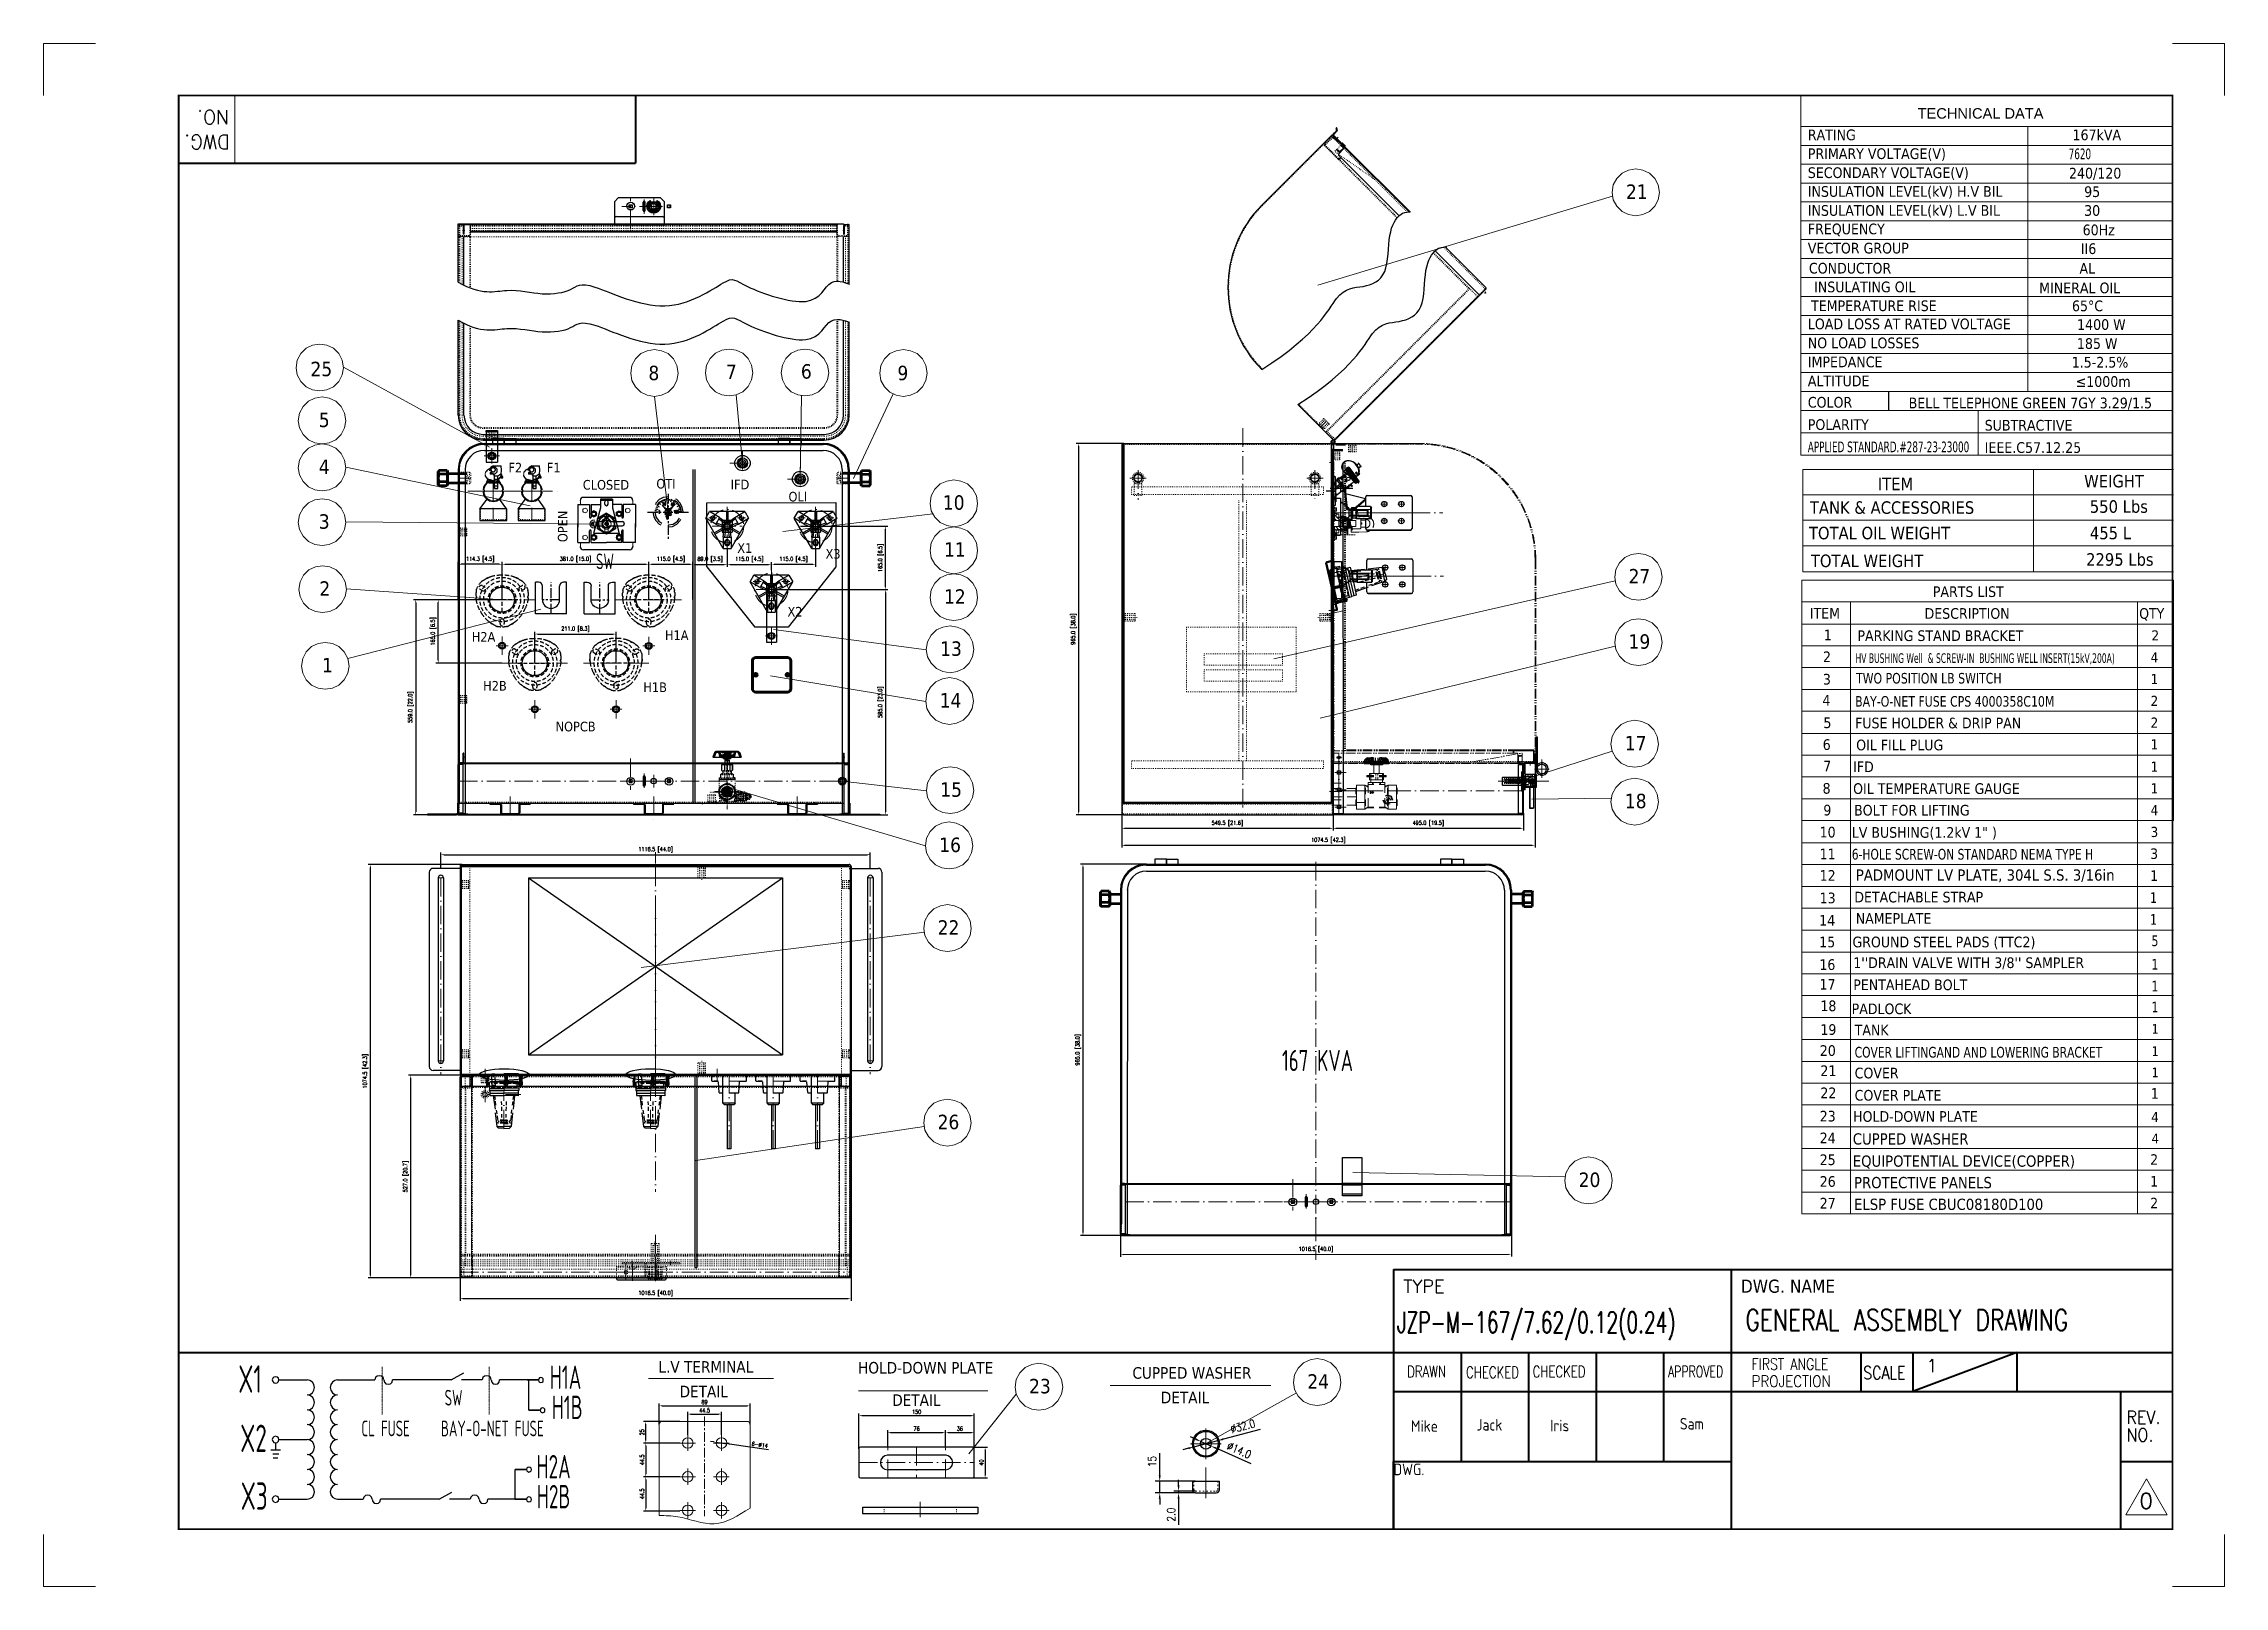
# Model space of a CAD drawing. Header units: millimetres. Extents: x 13152 to 35014, y -6229 to -226.
# Drawn here: x 19290 to 24959, y -4235 to -226 of the extents above; entities that cross this region are included whole.
import ezdxf
from ezdxf.enums import TextEntityAlignment as Align

# ---------------------------------------------------------------- set-up
doc = ezdxf.new("R2010")
doc.units = ezdxf.units.MM
doc.header["$LTSCALE"] = 4
for name, pattern in [('5 双点画线', [10.5, 6.25, -1.25, 0.25, -1.25, 0.25, -1.25]), ('ACAD_ISO02W100', [15, 12, -3]), ('ACAD_ISO03W100', [1.18, 0.47, -0.71]), ('ACAD_ISO10W100', [18, 12, -3, 0, -3]), ('CENTERX2', [101.6, 63.5, -12.7, 12.7, -12.7]), ('DASHED', [0.75, 0.5, -0.25]), ('点画线', [18, 12, -2, 2, -2])]:
    doc.linetypes.add(name, pattern=pattern)
for name, color, linetype in [('1', 12, 'Continuous'), ('10', 1, 'Continuous'), ('2', 3, 'Continuous'), ('4虚线层', 6, 'DASHED'), ('器身绝缘0', 4, 'Continuous')]:
    doc.layers.add(name, color=color, linetype=linetype)
for name, color, linetype, lineweight in [('6文字层', 3, 'Continuous', 35), ('标注、文本', 3, 'Continuous', 25), ('粗实线', 4, 'Continuous', 53), ('铁心', 3, 'Continuous', 0)]:
    doc.layers.add(name, color=color, linetype=linetype, lineweight=lineweight)
doc.layers.add('paper', color=254, linetype='Continuous', plot=False)
doc.layers.add('中心线层', color=1, linetype='点画线', lineweight=18, true_color=0xff0000)
doc.styles.add('PDF Arial', font='arial.ttf')
doc.styles.add('pdm', font='gbenor.shx', dxfattribs={"width": 0.8, "bigfont": 'gbhzfs.shx'})
doc.styles.add('ROMANS', font='romans.shx', dxfattribs={"bigfont": 'whgtxt.shx'})
doc.styles.get("Standard").update_dxf_attribs({"font": 'txt', "bigfont": 'gbcbig.shx'})
doc.styles.add('Tahoma$001', font='tahoma.ttf', dxfattribs={"height": 2.159784})
doc.styles.add('Tahoma_txtstyle_28.93_0_0', font='tahoma.ttf')
doc.styles.add('Tahoma_txtstyle_30.40_0_0', font='tahoma.ttf')
doc.styles.add('Tahoma_txtstyle_30.51_0_0', font='tahoma.ttf')
doc.styles.add('TH_GBDIM', font='romans.shx', dxfattribs={"width": 0.8, "bigfont": 'gbcbig.shx'})
doc.dimstyles.new('TH_GBDIM1', dxfattribs={"dimscale": 3, "dimtxt": 3.5, "dimasz": 2.5, "dimexe": 2, "dimexo": 0, "dimgap": 1.5, "dimtad": 1, "dimdec": 1, "dimzin": 0, "dimdsep": 46, "dimtxsty": 'TH_GBDIM', "dimcen": 2.5, "dimclrd": 3, "dimclre": 256, "dimclrt": 2, "dimadec": 0, "dimazin": 0, "dimtfac": 0.714286, "dimtdec": 1, "dimtmove": 0, "dimatfit": 3, "dimfxl": 1, "dimtzin": 0, "dimlwd": -1, "dimlwe": -1, "dimarcsym": 0})
pattern_1 = [(135, (75926.2069, -165104.8281), (0.56126601, 0.56126601), []), (45, (75926.2069, -165104.8281), (1.68379802, 0.56126601), [1.984375, -1.190625])]

msp = doc.modelspace()

# ---------------------------------------------------------------- texts
at = {"layer": '1', "color": 4, "lineweight": 13}
for s, width, p in [('JZP-M-167/7.62/0.12(0.24)', 0.65, (22808.44, -3576.18)), ('GENERAL ASSEMBLY DRAWING', 0.76, (23714.24, -3569.8))]:
    msp.add_text(s, height=54.72, dxfattribs=dict(at, width=width)).set_placement(p)
at = {"layer": '2', "lineweight": 13, "style": 'ROMANS'}
for s, p in [('NO.', (19772.94, -398.42)), ('DWG.', (19774.24, -463.07))]:
    msp.add_text(s, height=36.445, rotation=180, dxfattribs=at).set_placement(p)
for s, height, p in [('TYPE', 33.745, (22824.75, -3471.59)), ('1', 33.75, (24184.36, -3677.99))]:
    msp.add_text(s, height=height, dxfattribs=at).set_placement(p)
for s, height, width, p in [('DRAWN', 29.696, 0.75, (22834.66, -3691.35)), ('CHECKED', 29.696, 0.75, (22987.87, -3693.23)), ('CHECKED', 29.696, 0.75, (23160.95, -3691.35)), ('APPROVED', 29.696, 0.7, (23512.78, -3691.35)), ('FIRST ANGLE', 29.6957, 0.8, (23730.14, -3672.01)), ('SCALE', 33.745, 0.8, (24020.28, -3696.48)), ('PROJECTION', 29.696, 0.86, (23730.14, -3716.52)), ('REV.', 33.745, 0.9, (24704.56, -3811.97)), ('NO.', 33.745, 0.9, (24704.56, -3857.99))]:
    msp.add_text(s, height=height, dxfattribs=dict(at, width=width)).set_placement(p)
at = {"layer": '2', "color": 4, "lineweight": 13, "style": 'ROMANS'}
msp.add_text('0', height=40.49, dxfattribs=at).set_placement((24738.57, -4032.81))
at = {"layer": '标注、文本', "lineweight": 13, "style": 'Tahoma$001'}
for s, p in [('F2', (20498.34, -1339.99)), ('F1', (20598.34, -1339.99)), ('OTI', (20882.94, -1381.79)), ('IFD', (21076.14, -1383.85)), ('OLI', (21226.43, -1415.38)), ('X1', (21093.28, -1548.92)), ('X3', (21322.78, -1563.98)), ('X2', (21223.81, -1714.46)), ('H2A', (20403.1, -1779.7)), ('H1A', (20905.34, -1775.5)), ('H2B', (20432.75, -1906.9)), ('H1B', (20849.17, -1910.63)), ('NOPCB', (20621, -2012.78))]:
    msp.add_text(s, height=25, dxfattribs=at).set_placement(p)
at = {"layer": '标注、文本', "style": 'pdm', "width": 0.7}
for s, p in [('SW', (20772.55, -1591.33)), ('SW', (20378.91, -3764.75)), ('CL FUSE', (20242.07, -3844.77)), ('BAY-O-NET FUSE', (20590.18, -3844.77))]:
    msp.add_text(s, height=40.877, dxfattribs=at).set_placement(p, align=Align.RIGHT)
at = {"layer": '标注、文本', "color": 2, "true_color": 0xf1eb1f, "style": 'pdm', "width": 0.76}
msp.add_text('167 KVA', height=55, dxfattribs=at).set_placement((22601.62, -2867.97), align=Align.MIDDLE_CENTER)
at = {"layer": '标注、文本', "style": 'pdm'}
for s, height, width, p in [('X1', 71.023, 0.72, (19826.61, -3695.83)), ('H1A', 60.877, 0.7, (20646.71, -3691.2)), ('H1B', 60.877, 0.7, (20651.09, -3769.43)), ('X2', 71.023, 0.72, (19835.65, -3849.94)), ('H2A', 60.877, 0.7, (20615.76, -3923.59)), ('X3', 71.023, 0.72, (19837.48, -3999.87)), ('H2B', 60.877, 0.7, (20615.76, -4001.32))]:
    msp.add_text(s, height=height, dxfattribs=dict(at, width=width)).set_placement(p, align=Align.MIDDLE_CENTER)
for s, p in [('Sam', (23543.56, -3827.1)), ('Mike', (22844.5, -3832.96)), ('Jack', (23015.04, -3829.79)), ('Iris', (23206.66, -3831.72)), ('DWG.', (22799.49, -3945.7))]:
    msp.add_text(s, height=30, dxfattribs=at).set_placement(p)
at = {"layer": '标注、文本', "insert": (20691.74, -1385.07), "char_height": 25, "width": 173.0045, "attachment_point": 7, "style": 'Tahoma$001'}
msp.add_mtext('CLOSED', dxfattribs=at)
at = {"layer": '标注、文本', "insert": (20652.27, -1521.09), "char_height": 25, "width": 173.0045, "attachment_point": 7, "rotation": 90, "style": 'Tahoma$001'}
msp.add_mtext('OPEN', dxfattribs=at)
at = {"layer": '铁心', "lineweight": 13}
for s, height, style, p in [('TECHNICAL DATA', 27.1996, 'PDF Arial', (24161.74, -420.54)), ('RATING', 27.775, 'Tahoma$001', (23876.25, -476.64)), ('167kVA', 27.775, 'Tahoma$001', (24564.39, -476.64)), ('PRIMARY VOLTAGE(V)', 27.7747, 'Tahoma$001', (23876.25, -525.53)), ('SECONDARY VOLTAGE(V)', 27.7747, 'Tahoma$001', (23876.25, -574.9)), ('240/120', 27.775, 'Tahoma$001', (24555.18, -576.19)), ('21', 37.589, 'Tahoma$001', (23403.43, -629.21)), ('INSULATION LEVEL(kV) H.V BIL', 27.7747, 'Tahoma$001', (23876.25, -623.79)), ('95', 27.775, 'Tahoma$001', (24594.65, -624.26)), ('INSULATION LEVEL(kV) L.V BIL', 27.7747, 'Tahoma$001', (23876.25, -673.16)), ('30', 27.775, 'Tahoma$001', (24594.65, -673.16)), ('FREQUENCY', 27.775, 'Tahoma$001', (23876.25, -721.12)), ('60Hz', 27.775, 'Tahoma$001', (24590.67, -723.63)), ('VECTOR GROUP', 27.7747, 'Tahoma$001', (23876.25, -770.95)), ('II6', 27.775, 'Tahoma$001', (24586.08, -772.39)), ('CONDUCTOR', 27.775, 'Tahoma$001', (23879.11, -823.12)), ('AL', 27.775, 'Tahoma$001', (24582.46, -823.56)), ('LOAD LOSS AT RATED VOLTAGE', 27.7747, 'Tahoma$001', (23876.25, -967.94)), ('1400 W', 27.775, 'Tahoma$001', (24576.29, -969.51)), ('NO LOAD LOSSES', 27.7747, 'Tahoma$001', (23876.25, -1017.3)), ('185 W', 27.775, 'Tahoma$001', (24575.82, -1018.87)), ('25', 37.589, 'Tahoma$001', (19983.73, -1089.91)), ('8', 37.59, 'Tahoma$001', (20862.27, -1100.32)), ('7', 37.59, 'Tahoma$001', (21063.72, -1097.52)), ('6', 37.59, 'Tahoma$001', (21258.65, -1096.17)), ('9', 37.59, 'Tahoma$001', (21509.57, -1100.32)), ('IMPEDANCE', 27.775, 'Tahoma$001', (23876.25, -1066.66)), ('1.5-2.5%%%', 27.775, 'Tahoma$001', (24562.2, -1067.49)), ('ALTITUDE', 27.775, 'Tahoma$001', (23876.25, -1116.02)), ('≤1000m', 27.775, 'Tahoma$001', (24572.62, -1117.6)), ('5', 37.59, 'Tahoma$001', (20005.39, -1222.12)), ('COLOR', 27.775, 'Tahoma$001', (23876.21, -1171.6)), ('BELL TELEPHONE GREEN 7GY 3.29/1.5', 27.7747, 'Tahoma$001', (24138.36, -1173.35)), ('POLARITY', 27.775, 'Tahoma$001', (23876.21, -1229.52)), ('SUBTRACTIVE', 27.7747, 'Tahoma$001', (24336.02, -1231.27)), ('IEEE.C57.12.25', 27.7747, 'Tahoma$001', (24336.02, -1289.19)), ('4', 37.59, 'Tahoma$001', (20005.39, -1344.1)), ('ITEM', 32.499, 'Tahoma_txtstyle_30.51_0_0', (24058.19, -1386.21)), ('10', 37.589, 'Tahoma$001', (21627.66, -1436.94)), ('TANK & ACCESSORIES', 32.4988, 'Tahoma_txtstyle_30.51_0_0', (23881.71, -1447.53)), ('550 Lbs', 32.499, 'Tahoma_txtstyle_30.51_0_0', (24609.41, -1444.81)), ('3', 37.59, 'Tahoma$001', (20005.39, -1486.33)), ('11', 37.589, 'Tahoma$001', (21630.6, -1559.24)), ('TOTAL OIL WEIGHT', 32.4988, 'Tahoma_txtstyle_30.51_0_0', (23879.17, -1513.71)), ('455 L', 32.499, 'Tahoma_txtstyle_30.51_0_0', (24609.62, -1513.58)), ('TOTAL WEIGHT', 32.4988, 'Tahoma_txtstyle_30.51_0_0', (23884.24, -1585.9)), ('2295 Lbs', 32.499, 'Tahoma_txtstyle_30.51_0_0', (24599.69, -1582.33)), ('2', 37.59, 'Tahoma$001', (20006.84, -1660.45)), ('12', 37.589, 'Tahoma$001', (21630.6, -1681.22)), ('27', 37.589, 'Tahoma$001', (23410.23, -1628.45)), ('PARTS LIST', 27.693, 'Tahoma_txtstyle_30.40_0_0', (24201.27, -1663.6)), ('ITEM', 27.693, 'Tahoma_txtstyle_30.40_0_0', (23881.58, -1719.56)), ('DESCRIPTION', 27.6931, 'Tahoma_txtstyle_30.40_0_0', (24179.83, -1720.27)), ('QTY', 27.571, 'Tahoma$001', (24737.75, -1720.14)), ('1', 27.69, 'Tahoma_txtstyle_30.40_0_0', (23917.79, -1776.23)), ('PARKING STAND BRACKET', 27.6931, 'Tahoma_txtstyle_30.40_0_0', (24005.28, -1778)), ('2', 26.35, 'Tahoma$001', (24769.72, -1776.7)), ('13', 37.589, 'Tahoma$001', (21620.7, -1816.61)), ('19', 37.589, 'Tahoma$001', (23410.23, -1798.21)), ('2', 27.69, 'Tahoma_txtstyle_30.40_0_0', (23915.67, -1832.9)), ('4', 26.35, 'Tahoma_txtstyle_28.93_0_0', (24767.37, -1833.73)), ('1', 37.59, 'Tahoma$001', (20013.73, -1859.75)), ('3', 27.69, 'Tahoma_txtstyle_30.40_0_0', (23915.44, -1891.22)), ('1', 26.35, 'Tahoma_txtstyle_28.93_0_0', (24767.37, -1890.16)), ('14', 37.589, 'Tahoma$001', (21619.51, -1951.06)), ('4', 27.69, 'Tahoma_txtstyle_30.40_0_0', (23914.26, -1946.01)), ('2', 26.35, 'Tahoma_txtstyle_28.93_0_0', (24767.37, -1946.83)), ('5', 27.69, 'Tahoma_txtstyle_30.40_0_0', (23916.93, -2004.32)), ('FUSE HOLDER & DRIP PAN', 27.6931, 'Tahoma_txtstyle_30.40_0_0', (23999.24, -2004.96)), ('2', 26.35, 'Tahoma_txtstyle_28.93_0_0', (24767.37, -2003.26)), ('17', 37.589, 'Tahoma$001', (23400.63, -2062.33)), ('6', 27.69, 'Tahoma_txtstyle_30.40_0_0', (23915.01, -2060.99)), ('OIL FILL PLUG', 27.6931, 'Tahoma_txtstyle_30.40_0_0', (24001.99, -2062.07)), ('1', 26.35, 'Tahoma_txtstyle_28.93_0_0', (24767.37, -2059.93)), ('7', 27.69, 'Tahoma_txtstyle_30.40_0_0', (23916.2, -2116.96)), ('IFD', 27.693, 'Tahoma_txtstyle_30.40_0_0', (23994.03, -2118.72)), ('1', 26.35, 'Tahoma_txtstyle_28.93_0_0', (24767.37, -2117.78)), ('15', 37.589, 'Tahoma$001', (21620.96, -2182.85)), ('8', 27.69, 'Tahoma_txtstyle_30.40_0_0', (23914.72, -2174.8)), ('OIL TEMPERATURE GAUGE', 27.6931, 'Tahoma_txtstyle_30.40_0_0', (23994.03, -2175.39)), ('1', 26.35, 'Tahoma_txtstyle_28.93_0_0', (24767.37, -2173.98)), ('18', 37.589, 'Tahoma$001', (23400.63, -2212.57)), ('9', 27.69, 'Tahoma_txtstyle_30.40_0_0', (23916.61, -2231.35)), ('BOLT FOR LIFTING', 27.6931, 'Tahoma_txtstyle_30.40_0_0', (23996.56, -2231.56)), ('4', 26.35, 'Tahoma_txtstyle_28.93_0_0', (24767.37, -2230.65)), ('10', 27.693, 'Tahoma_txtstyle_30.40_0_0', (23906.97, -2288.49)), ('LV BUSHING(1.2kV 1" )', 27.6931, 'Tahoma_txtstyle_30.40_0_0', (23990.57, -2289.31)), ('3', 26.35, 'Tahoma_txtstyle_28.93_0_0', (24767.37, -2287.32)), ('16', 37.589, 'Tahoma$001', (21618.29, -2326.43)), ('11', 27.693, 'Tahoma_txtstyle_30.40_0_0', (23906.97, -2345.16)), ('3', 27.18, 'Tahoma$001', (24766.43, -2344.34)), ('12', 27.693, 'Tahoma_txtstyle_30.40_0_0', (23906.97, -2401.13)), ('PADMOUNT LV PLATE, 304L S.S. 3/16in', 29.1506, 'Tahoma_txtstyle_30.40_0_0', (24001.06, -2400.72)), ('1', 27.18, 'Tahoma$001', (24766.43, -2401.24)), ('13', 27.693, 'Tahoma_txtstyle_30.40_0_0', (23906.97, -2459.56)), ('DETACHABLE STRAP ', 27.693, 'Tahoma_txtstyle_30.40_0_0', (23997.14, -2457.34)), ('14', 27.693, 'Tahoma_txtstyle_30.40_0_0', (23905.91, -2517.78)), ('NAMEPLATE', 27.693, 'Tahoma_txtstyle_30.40_0_0', (24000.85, -2512.8)), ('22', 37.589, 'Tahoma$001', (21614.17, -2541.29)), ('15', 27.693, 'Tahoma_txtstyle_30.40_0_0', (23905.91, -2573.93)), ('GROUND STEEL PADS (TTC2)', 27.6931, 'Tahoma_txtstyle_30.40_0_0', (23992.39, -2573.96)), ('16', 27.693, 'Tahoma_txtstyle_30.40_0_0', (23906.3, -2632.73)), ("1''DRAIN VALVE WITH 3/8'' SAMPLER ", 27.6931, 'Tahoma_txtstyle_30.40_0_0', (23994.43, -2627.9)), ('17', 27.693, 'Tahoma_txtstyle_30.40_0_0', (23906.82, -2683.96)), ('PENTAHEAD BOLT', 27.6931, 'Tahoma_txtstyle_30.40_0_0', (23994.43, -2685.27)), ('18', 27.693, 'Tahoma_txtstyle_30.40_0_0', (23908.91, -2739.89)), ('PADLOCK', 27.693, 'Tahoma_txtstyle_30.40_0_0', (23990.27, -2747.71)), ('19', 27.693, 'Tahoma_txtstyle_30.40_0_0', (23908.91, -2801.45)), ('TANK', 27.693, 'Tahoma_txtstyle_30.40_0_0', (23998.06, -2802.84)), ('1', 24.85, 'Tahoma$001', (24769.96, -2798.4)), ('20', 27.693, 'Tahoma_txtstyle_30.40_0_0', (23907.43, -2856.14)), ('1', 24.85, 'Tahoma$001', (24769.96, -2856.24)), ('21', 27.693, 'Tahoma_txtstyle_30.40_0_0', (23908.91, -2908.58)), ('COVER', 27.693, 'Tahoma_txtstyle_30.40_0_0', (23998.06, -2914.53)), ('1', 24.85, 'Tahoma$001', (24769.96, -2911.5)), ('22', 27.693, 'Tahoma_txtstyle_30.40_0_0', (23908.91, -2966.04)), ('COVER PLATE', 27.6931, 'Tahoma_txtstyle_30.40_0_0', (23998.06, -2972.38)), ('1', 27.69, 'Tahoma_txtstyle_30.40_0_0', (24768.06, -2967.69)), ('23', 27.693, 'Tahoma_txtstyle_30.40_0_0', (23907.19, -3026.54)), ('HOLD-DOWN PLATE', 27.6931, 'Tahoma_txtstyle_30.40_0_0', (23994.03, -3027.43)), ('4', 26.25, 'Tahoma$001', (24768.93, -3028.25)), ('26', 37.589, 'Tahoma$001', (21613.99, -3046.59)), ('24', 27.693, 'Tahoma_txtstyle_30.40_0_0', (23907.19, -3083.21)), ('CUPPED WASHER', 29.1506, 'Tahoma_txtstyle_30.40_0_0', (23993.17, -3086.45)), ('4', 25.02, 'Tahoma$001', (24769.96, -3083.39)), ('25', 27.693, 'Tahoma_txtstyle_30.40_0_0', (23907.19, -3139.88)), ('EQUIPOTENTIAL DEVICE(COPPER)', 29.1506, 'Tahoma_txtstyle_30.40_0_0', (23993.17, -3144.06)), ('2', 27.18, 'Tahoma$001', (24766.43, -3138.89)), ('20', 37.589, 'Tahoma$001', (23280.6, -3196.78)), ('26', 27.693, 'Tahoma_txtstyle_30.40_0_0', (23907.19, -3196.31)), ('PROTECTIVE PANELS', 29.1506, 'Tahoma_txtstyle_30.40_0_0', (23996.36, -3199.92)), ('1', 27.18, 'Tahoma$001', (24766.43, -3195.56)), ('27', 27.693, 'Tahoma_txtstyle_30.40_0_0', (23907.19, -3252.75)), ('ELSP FUSE CBUC08180D100', 29.1506, 'Tahoma_txtstyle_30.40_0_0', (23996.36, -3256.36)), ('2', 27.18, 'Tahoma$001', (24766.43, -3251.99)), ('DWG. NAME', 34.094, 'Tahoma_txtstyle_30.40_0_0', (23702.12, -3471.59)), ('L.V TERMINAL', 30, 'Tahoma$001', (20888.4, -3679.38)), ('HOLD-DOWN PLATE', 30, 'Tahoma$001', (21407.27, -3681.54)), ('CUPPED WASHER', 30, 'Tahoma$001', (22120.45, -3694.95)), ('24', 37.589, 'Tahoma$001', (22575.16, -3720.89)), ('DETAIL', 30, 'Tahoma$001', (20943.27, -3743.3)), ('DETAIL', 30, 'Tahoma$001', (21496.12, -3765.66)), ('23', 37.589, 'Tahoma$001', (21851.75, -3733.07)), ('DETAIL', 30, 'Tahoma$001', (22194.28, -3758.82))]:
    msp.add_text(s, height=height, dxfattribs=dict(at, style=style)).set_placement(p)
for s, height, style, width, p in [('7620', 27.775, 'Tahoma$001', 0.7, (24554.3, -526)), ('APPLIED STANDARD.#287-23-23000', 27.7747, 'Tahoma$001', 0.7, (23876.21, -1287.44)), (' HV BUSHING Well  & SCREW-IN  BUSHING WELL INSERT(15kV,200A)', 25, 'Tahoma_txtstyle_30.40_0_0', 0.67, (23994.03, -1834.99)), ('TWO POSITION LB SWITCH', 27.36, 'Tahoma_txtstyle_30.40_0_0', 0.88, (24001.62, -1888.42)), ('BAY-O-NET FUSE CPS 4000358C10M', 27.36, 'Tahoma_txtstyle_30.40_0_0', 0.88, (23999.24, -1948.52)), ('6-HOLE SCREW-ON STANDARD NEMA TYPE H', 27.6931, 'Tahoma_txtstyle_30.40_0_0', 0.85, (23990.57, -2345.98)), ('1', 27.69, 'Tahoma_txtstyle_30.40_0_0', 0.85, (24766.09, -2458.85)), ('1', 27.69, 'Tahoma_txtstyle_30.40_0_0', 0.85, (24766.09, -2515.52)), ('5', 27.69, 'Tahoma_txtstyle_30.40_0_0', 0.85, (24769.96, -2570.9)), ('1', 27.69, 'Tahoma_txtstyle_30.40_0_0', 0.85, (24769.62, -2632.05)), ('1', 27.69, 'Tahoma_txtstyle_30.40_0_0', 0.85, (24769.62, -2688.72)), ('1', 27.69, 'Tahoma_txtstyle_30.40_0_0', 0.85, (24769.96, -2743.02)), ('COVER LIFTINGAND AND LOWERING BRACKET', 27.6931, 'Tahoma_txtstyle_30.40_0_0', 0.85, (23998.06, -2860.45))]:
    msp.add_text(s, height=height, dxfattribs=dict(at, style=style, width=width)).set_placement(p)
at = {"layer": '铁心', "lineweight": 13, "style": 'Tahoma$001'}
for s, p in [('INSULATING OIL', (24024.26, -857.89)), ('MINERAL OIL', (24583.04, -860.53)), ('TEMPERATURE RISE ', (24053.09, -906.92))]:
    msp.add_text(s, height=27.7747, dxfattribs=at).set_placement(p, align=Align.MIDDLE)
msp.add_text('65%%DC', height=27.775, dxfattribs=at).set_placement((24562.92, -907.11), align=Align.MIDDLE_LEFT)
at = {"layer": '铁心', "lineweight": 13, "insert": (24594.64, -1346.25), "char_height": 32.499, "width": 384.8131, "attachment_point": 1, "style": 'Tahoma_txtstyle_30.51_0_0'}
msp.add_mtext('WEIGHT', dxfattribs=at)

# ---------------------------------------------------------------- blocks, each defined once
blk = doc.blocks.new('*D227')
at = {"layer": 'Defpoints', "color": 0, "transparency": 16777216}
for p in [(21705.4, -3872.9), (21705.4, -3952.9), (21737.5, -3952.9)]:
    blk.add_point(p, dxfattribs=at)
at = {"layer": '标注、文本', "transparency": 16777216}
for p, q in [((21705.4, -3872.9), (21743.5, -3872.9)), ((21705.4, -3952.9), (21743.5, -3952.9))]:
    blk.add_line(p, q, dxfattribs=at)
at = {"layer": '标注、文本', "color": 3, "transparency": 16777216}
blk.add_line((21737.5, -3880.4), (21737.5, -3945.4), dxfattribs=at)
for points in [[(21736.3, -3880.4), (21738.8, -3880.4), (21737.5, -3872.9)], [(21736.3, -3945.4), (21738.8, -3945.4), (21737.5, -3952.9)]]:
    blk.add_solid(points, dxfattribs=at)
at = {"layer": '标注、文本', "color": 2, "transparency": 16777216, "insert": (21727.8, -3912.9), "char_height": 10.5, "attachment_point": 5, "rotation": 90, "style": 'TH_GBDIM'}
blk.add_mtext('40', dxfattribs=at)
blk = doc.blocks.new('*D228')
at = {"layer": 'Defpoints', "color": 0, "transparency": 16777216}
for p in [(21709.4, -3791), (21409.4, -3876.9), (21709.4, -3876.9)]:
    blk.add_point(p, dxfattribs=at)
at = {"layer": '标注、文本', "transparency": 16777216}
for p, q in [((21409.4, -3876.9), (21409.4, -3785)), ((21709.4, -3876.9), (21709.4, -3785))]:
    blk.add_line(p, q, dxfattribs=at)
at = {"layer": '标注、文本', "color": 3, "transparency": 16777216}
blk.add_line((21416.9, -3791), (21701.9, -3791), dxfattribs=at)
for points in [[(21416.9, -3789.7), (21416.9, -3792.2), (21409.4, -3791)], [(21701.9, -3789.7), (21701.9, -3792.2), (21709.4, -3791)]]:
    blk.add_solid(points, dxfattribs=at)
at = {"layer": '标注、文本', "color": 2, "transparency": 16777216, "insert": (21559.4, -3781.2), "char_height": 10.5, "attachment_point": 5, "style": 'TH_GBDIM'}
blk.add_mtext('150', dxfattribs=at)
blk = doc.blocks.new('*D229')
at = {"layer": 'Defpoints', "color": 0, "transparency": 16777216}
for p in [(21634.4, -3834.5), (21484.4, -3872.9), (21634.4, -3872.9)]:
    blk.add_point(p, dxfattribs=at)
at = {"layer": '标注、文本', "transparency": 16777216}
for p, q in [((21484.4, -3872.9), (21484.4, -3828.5)), ((21634.4, -3872.9), (21634.4, -3828.5))]:
    blk.add_line(p, q, dxfattribs=at)
at = {"layer": '标注、文本', "color": 3, "transparency": 16777216}
blk.add_line((21491.9, -3834.5), (21626.9, -3834.5), dxfattribs=at)
for points in [[(21491.9, -3833.3), (21491.9, -3835.8), (21484.4, -3834.5)], [(21626.9, -3833.3), (21626.9, -3835.8), (21634.4, -3834.5)]]:
    blk.add_solid(points, dxfattribs=at)
at = {"layer": '标注、文本', "color": 2, "transparency": 16777216, "insert": (21559.4, -3824.8), "char_height": 10.5, "attachment_point": 5, "style": 'TH_GBDIM'}
blk.add_mtext('76', dxfattribs=at)
blk = doc.blocks.new('*D230')
at = {"layer": 'Defpoints', "color": 0, "transparency": 16777216}
for p in [(21709.4, -3834.5), (21634.4, -3872.9), (21709.4, -3872.9)]:
    blk.add_point(p, dxfattribs=at)
at = {"layer": '标注、文本', "transparency": 16777216}
for p, q in [((21634.4, -3872.9), (21634.4, -3828.5)), ((21709.4, -3872.9), (21709.4, -3828.5))]:
    blk.add_line(p, q, dxfattribs=at)
at = {"layer": '标注、文本', "color": 3, "transparency": 16777216}
blk.add_line((21641.9, -3834.5), (21701.9, -3834.5), dxfattribs=at)
for points in [[(21641.9, -3833.3), (21641.9, -3835.8), (21634.4, -3834.5)], [(21701.9, -3833.3), (21701.9, -3835.8), (21709.4, -3834.5)]]:
    blk.add_solid(points, dxfattribs=at)
at = {"layer": '标注、文本', "color": 2, "transparency": 16777216, "insert": (21671.9, -3824.8), "char_height": 10.5, "attachment_point": 5, "style": 'TH_GBDIM'}
blk.add_mtext('36', dxfattribs=at)
blk = doc.blocks.new('*D214')
at = {"layer": 'Defpoints', "color": 0, "transparency": 16777216}
for p in [(33228.4, 4.8), (33197.5, -3.3)]:
    blk.add_point(p, dxfattribs=at)
at = {"layer": '标注、文本', "color": 3, "transparency": 16777216}
for p, q in [((33197.5, -3.3), (33228.4, 4.8)), ((33283.7, 19.4), (33235.7, 6.7)), ((33190.2, -5.2), (33183, -7.1))]:
    blk.add_line(p, q, dxfattribs=at)
for points in [[(33235.4, 8), (33236, 5.5), (33228.4, 4.8)], [(33189.9, -4), (33190.6, -6.4), (33197.5, -3.3)]]:
    blk.add_solid(points, dxfattribs=at)
at = {"layer": '标注、文本', "color": 2, "transparency": 16777216, "insert": (33260.9, 23.5), "char_height": 10.5, "attachment_point": 5, "rotation": 14.7739, "style": 'TH_GBDIM'}
blk.add_mtext('∅32.0', dxfattribs=at)
blk = doc.blocks.new('*D215')
at = {"layer": 'Defpoints', "color": 0, "transparency": 16777216}
for p in [(33206.6, 3.6), (33219.4, -2.1)]:
    blk.add_point(p, dxfattribs=at)
at = {"layer": '标注、文本', "color": 3, "transparency": 16777216}
for p, q in [((33199.7, 6.6), (33192.8, 9.6)), ((33206.6, 3.6), (33219.4, -2.1)), ((33271.7, -25.2), (33226.2, -5.1))]:
    blk.add_line(p, q, dxfattribs=at)
for points in [[(33200.2, 7.8), (33199.2, 5.5), (33206.6, 3.6)], [(33226.7, -4), (33225.7, -6.2), (33219.4, -2.1)]]:
    blk.add_solid(points, dxfattribs=at)
at = {"layer": '标注、文本', "color": 2, "transparency": 16777216, "insert": (33256.3, -7.7), "char_height": 10.5, "attachment_point": 5, "rotation": 336.167, "style": 'TH_GBDIM'}
blk.add_mtext('∅14.0', dxfattribs=at)
blk = doc.blocks.new('*D216')
at = {"layer": 'Defpoints', "color": 0, "transparency": 16777216}
for p in [(33153, -48), (33199.5, -48), (33199.5, -63)]:
    blk.add_point(p, dxfattribs=at)
at = {"layer": '标注、文本', "color": 3, "transparency": 16777216}
for p, q in [((33153, -40.5), (33153, -11.6)), ((33153, -63), (33153, -48)), ((33153, -70.5), (33153, -78))]:
    blk.add_line(p, q, dxfattribs=at)
at = {"layer": '标注、文本', "transparency": 16777216}
for p, q in [((33199.5, -48), (33147, -48)), ((33199.5, -63), (33147, -63))]:
    blk.add_line(p, q, dxfattribs=at)
at = {"layer": '标注、文本', "color": 3, "transparency": 16777216}
for points in [[(33151.7, -40.5), (33154.2, -40.5), (33153, -48)], [(33151.7, -70.5), (33154.2, -70.5), (33153, -63)]]:
    blk.add_solid(points, dxfattribs=at)
at = {"layer": '标注、文本', "color": 2, "transparency": 16777216, "insert": (33143.2, -22.3), "char_height": 10.5, "attachment_point": 5, "rotation": 90, "style": 'TH_GBDIM'}
blk.add_mtext('15', dxfattribs=at)
blk = doc.blocks.new('*D217')
at = {"layer": 'Defpoints', "color": 0, "transparency": 16777216}
for p in [(33177.5, -63), (33199.5, -61), (33199.5, -63)]:
    blk.add_point(p, dxfattribs=at)
at = {"layer": '标注、文本', "color": 3, "transparency": 16777216}
for p, q in [((33177.5, -53.5), (33177.5, -46)), ((33177.5, -61), (33177.5, -63)), ((33177.5, -70.5), (33177.5, -104.6))]:
    blk.add_line(p, q, dxfattribs=at)
at = {"layer": '标注、文本', "transparency": 16777216}
for p, q in [((33199.5, -61), (33171.5, -61)), ((33199.5, -63), (33171.5, -63))]:
    blk.add_line(p, q, dxfattribs=at)
at = {"layer": '标注、文本', "color": 3, "transparency": 16777216}
for points in [[(33176.2, -53.5), (33178.7, -53.5), (33177.5, -61)], [(33176.2, -70.5), (33178.7, -70.5), (33177.5, -63)]]:
    blk.add_solid(points, dxfattribs=at)
at = {"layer": '标注、文本', "color": 2, "transparency": 16777216, "insert": (33167.7, -91.3), "char_height": 10.5, "attachment_point": 5, "rotation": 90, "style": 'TH_GBDIM'}
blk.add_mtext('2.0', dxfattribs=at)
blk = doc.blocks.new('*D231')
at = {"layer": 'Defpoints', "color": 0, "transparency": 16777216}
for p in [(21126.5, -3765.5), (20890.1, -3813.9), (21126.5, -3813.9)]:
    blk.add_point(p, dxfattribs=at)
at = {"layer": '标注、文本', "transparency": 16777216}
for p, q in [((20890.1, -3813.9), (20890.1, -3759.5)), ((21126.5, -3813.9), (21126.5, -3759.5))]:
    blk.add_line(p, q, dxfattribs=at)
at = {"layer": '标注、文本', "color": 3, "transparency": 16777216}
blk.add_line((20897.6, -3765.5), (21119, -3765.5), dxfattribs=at)
for points in [[(20897.6, -3764.2), (20897.6, -3766.7), (20890.1, -3765.5)], [(21119, -3764.2), (21119, -3766.7), (21126.5, -3765.5)]]:
    blk.add_solid(points, dxfattribs=at)
at = {"layer": '标注、文本', "color": 2, "transparency": 16777216, "insert": (21008.3, -3755.7), "char_height": 10.5, "attachment_point": 5, "style": 'TH_GBDIM'}
blk.add_mtext('89', dxfattribs=at)
blk = doc.blocks.new('*D232')
at = {"layer": 'Defpoints', "color": 0, "transparency": 16777216}
for p in [(20855.3, -3806), (20944.2, -3806), (20944.2, -3862.1)]:
    blk.add_point(p, dxfattribs=at)
at = {"layer": '标注、文本', "transparency": 16777216}
for p, q in [((20944.2, -3806), (20849.3, -3806)), ((20944.2, -3862.1), (20849.3, -3862.1))]:
    blk.add_line(p, q, dxfattribs=at)
at = {"layer": '标注、文本', "color": 3, "transparency": 16777216}
blk.add_line((20855.3, -3854.6), (20855.3, -3813.5), dxfattribs=at)
for points in [[(20854.1, -3813.5), (20856.6, -3813.5), (20855.3, -3806)], [(20854.1, -3854.6), (20856.6, -3854.6), (20855.3, -3862.1)]]:
    blk.add_solid(points, dxfattribs=at)
at = {"layer": '标注、文本', "color": 2, "transparency": 16777216, "insert": (20845.6, -3834.1), "char_height": 10.5, "attachment_point": 5, "rotation": 90, "style": 'TH_GBDIM'}
blk.add_mtext('25', dxfattribs=at)
blk = doc.blocks.new('*D233')
at = {"layer": 'Defpoints', "color": 0, "transparency": 16777216}
for p in [(20944.2, -3862.1), (20855.3, -3949.8), (20944.2, -3949.8)]:
    blk.add_point(p, dxfattribs=at)
at = {"layer": '标注、文本', "transparency": 16777216}
for p, q in [((20944.2, -3862.1), (20849.3, -3862.1)), ((20944.2, -3949.8), (20849.3, -3949.8))]:
    blk.add_line(p, q, dxfattribs=at)
at = {"layer": '标注、文本', "color": 3, "transparency": 16777216}
blk.add_line((20855.3, -3869.6), (20855.3, -3942.3), dxfattribs=at)
for points in [[(20854.1, -3869.6), (20856.6, -3869.6), (20855.3, -3862.1)], [(20854.1, -3942.3), (20856.6, -3942.3), (20855.3, -3949.8)]]:
    blk.add_solid(points, dxfattribs=at)
at = {"layer": '标注、文本', "color": 2, "transparency": 16777216, "insert": (20845.6, -3906), "char_height": 10.5, "attachment_point": 5, "rotation": 90, "style": 'TH_GBDIM'}
blk.add_mtext('44.5', dxfattribs=at)
blk = doc.blocks.new('*D234')
at = {"layer": 'Defpoints', "color": 0, "transparency": 16777216}
for p in [(21052.2, -3787), (20964.5, -3841), (21052.2, -3841)]:
    blk.add_point(p, dxfattribs=at)
at = {"layer": '标注、文本', "transparency": 16777216}
for p, q in [((20964.5, -3841), (20964.5, -3781)), ((21052.2, -3841), (21052.2, -3781))]:
    blk.add_line(p, q, dxfattribs=at)
at = {"layer": '标注、文本', "color": 3, "transparency": 16777216}
blk.add_line((20972, -3787), (21044.7, -3787), dxfattribs=at)
for points in [[(20972, -3785.7), (20972, -3788.2), (20964.5, -3787)], [(21044.7, -3785.7), (21044.7, -3788.2), (21052.2, -3787)]]:
    blk.add_solid(points, dxfattribs=at)
at = {"layer": '标注、文本', "color": 2, "transparency": 16777216, "insert": (21008.4, -3777.2), "char_height": 10.5, "attachment_point": 5, "style": 'TH_GBDIM'}
blk.add_mtext('44.5', dxfattribs=at)
blk = doc.blocks.new('*D235')
at = {"layer": 'Defpoints', "color": 0, "transparency": 16777216}
for p in [(21038.5, -3860.2), (21065.8, -3864.2)]:
    blk.add_point(p, dxfattribs=at)
at = {"layer": '标注、文本', "color": 3, "transparency": 16777216}
for p, q in [((21031.1, -3859.1), (21023.7, -3858)), ((21038.5, -3860.2), (21065.8, -3864.2)), ((21174.4, -3880.1), (21073.2, -3865.2))]:
    blk.add_line(p, q, dxfattribs=at)
for points in [[(21031.3, -3857.8), (21030.9, -3860.3), (21038.5, -3860.2)], [(21073.4, -3864), (21073.1, -3866.5), (21065.8, -3864.2)]]:
    blk.add_solid(points, dxfattribs=at)
at = {"layer": '标注、文本', "color": 2, "transparency": 16777216, "insert": (21151.7, -3866.9), "char_height": 10.5, "attachment_point": 5, "rotation": 351.6664, "style": 'TH_GBDIM'}
blk.add_mtext('6-%%C14', dxfattribs=at)
blk = doc.blocks.new('*D236')
at = {"layer": 'Defpoints', "color": 0, "transparency": 16777216}
for p in [(22089.2, -3319.3), (23105.7, -3318.8), (23105.7, -3371.8)]:
    blk.add_point(p, dxfattribs=at)
at = {"layer": '标注、文本', "transparency": 16777216}
for p, q in [((22089.2, -3319.3), (22089.2, -3378.3)), ((23105.7, -3318.8), (23105.7, -3377.8))]:
    blk.add_line(p, q, dxfattribs=at)
at = {"layer": '标注、文本', "color": 3, "transparency": 16777216}
blk.add_line((22096.7, -3372.3), (23098.2, -3371.8), dxfattribs=at)
for points in [[(22096.7, -3371), (22096.7, -3373.5), (22089.2, -3372.3)], [(23098.2, -3370.5), (23098.2, -3373), (23105.7, -3371.8)]]:
    blk.add_solid(points, dxfattribs=at)
at = {"layer": '标注、文本', "color": 2, "transparency": 16777216, "insert": (22597.4, -3359.5), "char_height": 10.5, "attachment_point": 5, "rotation": 0.0282, "style": 'TH_GBDIM'}
blk.add_mtext('1016.5 [40.0]', dxfattribs=at)
blk = doc.blocks.new('*D224')
at = {"layer": 'Defpoints', "color": 0, "transparency": 16777216}
for p in [(22156.7, -2357.8), (21991.9, -3322.8), (22152.9, -3322.8)]:
    blk.add_point(p, dxfattribs=at)
at = {"layer": '标注、文本', "transparency": 16777216}
for p, q in [((22156.7, -2357.8), (21985.9, -2357.8)), ((22152.9, -3322.8), (21985.9, -3322.8))]:
    blk.add_line(p, q, dxfattribs=at)
at = {"layer": '标注、文本', "color": 3, "transparency": 16777216}
blk.add_line((21991.9, -2365.3), (21991.9, -3315.3), dxfattribs=at)
for points in [[(21990.6, -2365.3), (21993.1, -2365.3), (21991.9, -2357.8)], [(21990.6, -3315.3), (21993.1, -3315.3), (21991.9, -3322.8)]]:
    blk.add_solid(points, dxfattribs=at)
at = {"layer": '标注、文本', "color": 2, "transparency": 16777216, "insert": (21979.4, -2840.3), "char_height": 10.5, "attachment_point": 5, "rotation": 90, "style": 'TH_GBDIM'}
blk.add_mtext('965.0 [38.0]', dxfattribs=at)
blk = doc.blocks.new('huuuuu')
at = {"layer": '标注、文本', "color": 1, "linetype": 'ACAD_ISO10W100', "lineweight": 18}
for p, q in [((2108, -5579.3), (2153.5, -5579.3)), ((2130.7, -5602.1), (2130.7, -5556.6))]:
    blk.add_line(p, q, dxfattribs=at)
at = {"layer": '标注、文本', "color": 2, "linetype": 'ACAD_ISO03W100', "lineweight": 18}
for p, q in [((2113.7, -5573.3), (2117, -5573.3)), ((2113.7, -5585.3), (2117, -5585.3)), ((2144.5, -5573.3), (2147.7, -5573.3)), ((2144.5, -5585.3), (2147.7, -5585.3))]:
    blk.add_line(p, q, dxfattribs=at)
at = {"layer": '标注、文本'}
for p, q in [((2121.7, -5563.7), (2123.2, -5566.3)), ((2138.2, -5566.3), (2139.7, -5563.7))]:
    blk.add_line(p, q, dxfattribs=at)
for radius in [18, 15]:
    blk.add_arc((2130.7, -5579.3), radius, 120, 60, dxfattribs=at)
blk = doc.blocks.new('A$C03F92070')
at = {"layer": '4虚线层', "ltscale": 5}
for p, q in [((67.8, 40.2), (67.8, 116)), ((16.5, 94.8), (10.9, 98)), ((16.4, 107.6), (22, 104.3)), ((23.3, 71.5), (112.4, 71.5)), ((113.7, 104.3), (119.3, 107.6)), ((124.8, 98), (119.2, 94.8)), ((62.3, 8.9), (62.3, 15.4)), ((73.3, 15.4), (73.3, 8.9))]:
    blk.add_line(p, q, dxfattribs=at)
for radius in [57.5, 48, 36, 32.5]:
    blk.add_circle((67.8, 71.5), radius, dxfattribs=at)
at = {"layer": '4虚线层', "ltscale": 5, "extrusion": (0, 0, -1)}
for centre, radius, start, end in [((-67.8, 71.5), 71.5, 20.9645, 39.0355), ((-68.8, 46.5), 90, 51.0831, 52.2343), ((-68.8, 46.5), 90, 55.4521, 61.3818), ((-68.8, 46.5), 90, 64.9245, 71.0219), ((-62.3, 65.4), 70, 71.0219, 87.9453), ((-67.8, -88), 223.5, 87.9453, 92.0547), ((-73.4, 65.4), 70, 92.0547, 108.9781), ((-66.9, 46.5), 90, 108.9781, 115.0755), ((-66.9, 46.5), 90, 118.6182, 124.5479), ((-66.9, 46.5), 90, 127.7657, 128.9169), ((-67.8, 71.5), 71.5, 140.9645, 159.0355), ((-90, 83.1), 90, 358.6182, 4.5479), ((-90, 83.1), 90, 349.4672, 355.0755), ((-90, 83.1), 90, 7.7657, 8.9169), ((-70.3, 79.5), 70, 331.9245, 349.4672), ((-65.6, 80.8), 70, 186.6023, 207.2178), ((-45.7, 83.1), 90, 171.0831, 172.2343), ((-45.7, 83.1), 90, 184.9245, 186.6023), ((-45.7, 83.1), 90, 175.4521, 181.3818), ((-205.8, 151.7), 223.5, 327.6503, 331.9245), ((-76.1, 69.6), 70, 310.1708, 327.6503), ((-89, 84.9), 90, 304.9245, 310.1708), ((-89, 84.9), 90, 295.4521, 301.3818), ((-89, 84.9), 90, 291.0831, 292.2343), ((-67.8, 71.5), 71.5, 260.9645, 279.0355), ((-46.7, 84.9), 90, 247.7657, 248.9169), ((-46.7, 84.9), 90, 238.6182, 244.5479), ((-46.7, 84.9), 90, 233.0262, 235.0755), ((-58.7, 68.9), 70, 212.3568, 233.0262), ((71, 151), 223.5, 207.2178, 212.3568)]:
    blk.add_arc(centre, radius, start, end, dxfattribs=at)
at = {"layer": '4虚线层', "ltscale": 5}
for centre, start, end in [((13.6, 102.8), 60, 240), ((19.2, 99.6), 240, 60), ((116.5, 99.6), 120, 300), ((122.1, 102.8), 300, 120), ((67.8, 15.4), 0, 180), ((67.8, 8.9), 180, 0)]:
    blk.add_arc(centre, 5.5, start, end, dxfattribs=at)
for points, knots in [([(13.9, 117.8), (13.9, 117.8), (13.9, 117.8), (13.8, 117.7), (13.8, 117.7), (13.7, 117.6), (13.7, 117.6)], [0, 0, 0, 0, 0.272943, 0.542517, 0.809704, 1, 1, 1, 1]), ([(14.2, 118), (14.2, 118), (14.1, 118), (14.1, 117.9), (14, 117.9), (14, 117.8), (13.9, 117.8)], [0, 0, 0, 0, 0.251777, 0.501943, 0.751136, 1, 1, 1, 1]), ([(14.6, 118.3), (14.5, 118.2), (14.5, 118.2), (14.4, 118.1), (14.3, 118.1), (14.2, 118), (14.2, 118)], [0, 0, 0, 0, 0.251749, 0.501948, 0.751171, 1, 1, 1, 1]), ([(15.7, 119.2), (15.7, 119.1), (15.6, 119), (15.5, 118.9), (15.3, 118.8), (15.2, 118.7), (15.1, 118.6), (14.9, 118.5), (14.8, 118.5), (14.7, 118.4), (14.6, 118.3), (14.6, 118.3)], [0, 0, 0, 0, 0.114473, 0.22719, 0.338528, 0.448878, 0.558641, 0.668227, 0.778044, 0.888502, 1, 1, 1, 1]), ([(17.8, 120.6), (17.8, 120.6), (17.7, 120.6), (17.6, 120.5), (17.3, 120.3), (16.9, 120), (16.6, 119.8), (16.3, 119.6), (16, 119.4), (15.8, 119.2), (15.7, 119.2)], [0, 0, 0, 0, 0.026865, 0.187364, 0.351072, 0.511786, 0.674931, 0.783277, 0.891149, 1, 1, 1, 1]), ([(30.9, 128.1), (30.9, 128.1), (30.9, 128.1), (30.8, 128.1), (30.8, 128), (30.6, 128), (30.5, 127.9), (30.2, 127.8), (30, 127.7), (29.7, 127.5), (29.5, 127.4), (29.2, 127.3), (29, 127.2), (28.6, 127), (28.4, 126.9), (28, 126.7), (27.8, 126.6), (27.4, 126.4), (27.2, 126.3), (26.9, 126.1), (26.7, 126), (26.4, 125.8), (26.2, 125.8), (26, 125.6), (25.9, 125.6), (25.7, 125.5), (25.6, 125.4), (25.6, 125.4), (25.6, 125.4), (25.6, 125.4), (25.6, 125.4), (25.6, 125.4)], [0, 0, 0, 0, 0.043819, 0.043819, 0.119878, 0.119878, 0.195937, 0.195937, 0.271996, 0.271996, 0.348055, 0.348055, 0.424114, 0.424114, 0.500173, 0.500173, 0.576231, 0.576231, 0.65229, 0.65229, 0.728349, 0.728349, 0.804408, 0.804408, 0.880467, 0.880467, 0.956526, 0.956526, 0.994556, 0.994556, 1, 1, 1, 1]), ([(30.7, 128), (30.6, 128), (30.6, 127.9), (30.5, 127.8), (30.4, 127.8), (30.3, 127.6), (30.2, 127.5), (30.1, 127.4), (30, 127.3), (29.9, 127), (29.8, 126.9), (29.6, 126.7), (29.5, 126.6), (29.3, 126.5), (29.2, 126.4), (28.9, 126.3), (28.8, 126.2), (28.4, 126.1), (28.1, 126), (27.5, 125.9), (27.3, 125.8), (26.9, 125.8), (26.7, 125.7), (26.5, 125.7), (26.4, 125.7), (26, 125.6), (25.8, 125.6), (25.7, 125.5)], [0, 0, 0, 0, 0.0625, 0.0625, 0.125, 0.125, 0.1875, 0.1875, 0.25, 0.25, 0.3125, 0.3125, 0.375, 0.375, 0.4375, 0.4375, 0.5, 0.5, 0.625, 0.625, 0.75, 0.75, 0.8125, 0.8125, 0.875, 0.875, 1, 1, 1, 1]), ([(110.1, 125.4), (110.1, 125.4), (110.1, 125.4), (110.1, 125.4), (110.1, 125.4), (110.1, 125.4), (110, 125.5), (109.8, 125.6), (109.7, 125.6), (109.5, 125.8), (109.3, 125.8), (109, 126), (108.8, 126.1), (108.5, 126.3), (108.3, 126.4), (107.9, 126.6), (107.7, 126.7), (107.3, 126.9), (107.1, 127), (106.7, 127.2), (106.5, 127.3), (106.2, 127.5), (106, 127.5), (105.7, 127.7), (105.5, 127.8), (105.2, 127.9), (105.1, 128), (104.9, 128), (104.9, 128.1), (104.8, 128.1), (104.8, 128.1), (104.8, 128.1), (104.8, 128.1), (104.8, 128.1)], [0, 0, 0, 0, 0.005743, 0.005743, 0.043766, 0.043766, 0.119813, 0.119813, 0.195859, 0.195859, 0.271906, 0.271906, 0.347952, 0.347952, 0.423999, 0.423999, 0.500046, 0.500046, 0.576092, 0.576092, 0.652139, 0.652139, 0.728185, 0.728185, 0.804232, 0.804232, 0.880279, 0.880279, 0.956325, 0.956325, 0.994349, 0.994349, 1, 1, 1, 1]), ([(110, 125.5), (109.9, 125.5), (109.8, 125.6), (109.6, 125.6), (109.5, 125.6), (109.2, 125.7), (109, 125.7), (108.4, 125.8), (108.2, 125.9), (107.6, 126), (107.3, 126.1), (106.9, 126.2), (106.8, 126.3), (106.5, 126.4), (106.4, 126.5), (106.2, 126.6), (106.1, 126.7), (105.9, 126.9), (105.8, 127), (105.7, 127.3), (105.6, 127.3), (105.5, 127.5), (105.4, 127.6), (105.3, 127.8), (105.2, 127.8), (105.1, 127.9), (105.1, 128), (105, 128)], [0, 0, 0, 0, 0.0625, 0.0625, 0.125, 0.125, 0.25, 0.25, 0.375, 0.375, 0.5, 0.5, 0.5625, 0.5625, 0.625, 0.625, 0.6875, 0.6875, 0.75, 0.75, 0.8125, 0.8125, 0.875, 0.875, 0.9375, 0.9375, 1, 1, 1, 1]), ([(120, 119.2), (119.9, 119.2), (119.8, 119.3), (119.7, 119.4), (119.5, 119.5), (119.4, 119.6), (119.3, 119.6), (119.1, 119.8), (118.8, 120), (118.4, 120.3), (118.1, 120.5), (118, 120.6), (117.9, 120.6), (117.9, 120.6)], [0, 0, 0, 0, 0.05466, 0.108896, 0.162888, 0.216817, 0.270864, 0.325211, 0.488741, 0.649833, 0.813717, 0.974388, 1, 1, 1, 1]), ([(121.1, 118.3), (121.1, 118.3), (121, 118.4), (120.9, 118.5), (120.8, 118.5), (120.6, 118.6), (120.5, 118.7), (120.4, 118.8), (120.2, 118.9), (120.1, 119), (120, 119.1), (120, 119.2)], [0, 0, 0, 0, 0.111498, 0.221956, 0.331773, 0.441359, 0.551122, 0.661472, 0.77281, 0.885527, 1, 1, 1, 1]), ([(121.5, 118), (121.5, 118), (121.4, 118.1), (121.3, 118.1), (121.2, 118.2), (121.2, 118.2), (121.1, 118.3)], [0, 0, 0, 0, 0.248829, 0.498052, 0.748251, 1, 1, 1, 1]), ([(121.8, 117.8), (121.7, 117.8), (121.7, 117.9), (121.6, 117.9), (121.6, 118), (121.5, 118), (121.5, 118)], [0, 0, 0, 0, 0.248864, 0.498057, 0.748223, 1, 1, 1, 1]), ([(122, 117.6), (122, 117.6), (121.9, 117.7), (121.9, 117.7), (121.8, 117.8), (121.8, 117.8), (121.8, 117.8)], [0, 0, 0, 0, 0.190293, 0.457482, 0.727057, 1, 1, 1, 1]), ([(0, 81.2), (0, 81.2), (0, 81.2), (0, 81.1), (0, 81.1), (0, 81.1), (0, 81), (0, 80.8), (0, 80.7), (0, 80.4), (0, 80.2), (0.1, 79.8), (0.1, 79.7), (0.1, 79.2), (0.1, 79), (0.1, 78.6), (0.1, 78.4), (0.1, 77.9), (0.2, 77.7), (0.2, 77.3), (0.2, 77.1), (0.2, 76.7), (0.2, 76.5), (0.3, 76.1), (0.3, 76), (0.3, 75.7), (0.3, 75.5), (0.3, 75.3), (0.3, 75.3), (0.3, 75.2), (0.3, 75.2), (0.3, 75.2), (0.3, 75.2), (0.3, 75.2)], [0, 0, 0, 0, 0.005743, 0.005743, 0.043766, 0.043766, 0.119813, 0.119813, 0.195859, 0.195859, 0.271906, 0.271906, 0.347952, 0.347952, 0.423999, 0.423999, 0.500046, 0.500046, 0.576092, 0.576092, 0.652139, 0.652139, 0.728185, 0.728185, 0.804232, 0.804232, 0.880279, 0.880279, 0.956325, 0.956325, 0.994349, 0.994349, 1, 1, 1, 1]), ([(0, 81), (0, 80.9), (0, 80.8), (0.1, 80.6), (0.1, 80.5), (0.2, 80.2), (0.3, 80), (0.5, 79.5), (0.6, 79.2), (0.8, 78.7), (0.8, 78.4), (0.9, 78), (0.9, 77.8), (1, 77.5), (1, 77.4), (0.9, 77.1), (0.9, 77), (0.8, 76.7), (0.8, 76.6), (0.7, 76.3), (0.6, 76.2), (0.5, 76), (0.5, 75.9), (0.4, 75.8), (0.4, 75.7), (0.3, 75.5), (0.3, 75.5), (0.3, 75.4)], [0, 0, 0, 0, 0.0625, 0.0625, 0.125, 0.125, 0.25, 0.25, 0.375, 0.375, 0.5, 0.5, 0.5625, 0.5625, 0.625, 0.625, 0.6875, 0.6875, 0.75, 0.75, 0.8125, 0.8125, 0.875, 0.875, 0.9375, 0.9375, 1, 1, 1, 1]), ([(0.5, 92.8), (0.5, 92.7), (0.5, 92.6), (0.5, 92.4), (0.5, 92.3), (0.4, 92.1), (0.4, 91.9), (0.4, 91.7), (0.4, 91.3), (0.3, 90.9), (0.3, 90.5), (0.3, 90.3), (0.3, 90.3), (0.3, 90.2)], [0, 0, 0, 0, 0.05466, 0.108897, 0.162889, 0.216817, 0.270864, 0.325211, 0.488741, 0.649833, 0.813717, 0.974388, 1, 1, 1, 1]), ([(0.7, 94.3), (0.7, 94.2), (0.7, 94.1), (0.6, 94), (0.6, 93.8), (0.6, 93.6), (0.6, 93.5), (0.6, 93.3), (0.6, 93.1), (0.5, 93), (0.5, 92.8), (0.5, 92.8)], [0, 0, 0, 0, 0.111498, 0.221956, 0.331773, 0.441359, 0.551122, 0.661472, 0.77281, 0.885527, 1, 1, 1, 1]), ([(0.7, 94.7), (0.7, 94.6), (0.7, 94.6), (0.7, 94.5), (0.7, 94.4), (0.7, 94.3), (0.7, 94.3)], [0, 0, 0, 0, 0.248829, 0.498052, 0.748251, 1, 1, 1, 1]), ([(0.8, 95.3), (0.8, 95.3), (0.8, 95.2), (0.8, 95.2), (0.8, 95.1), (0.8, 95), (0.8, 95)], [0, 0, 0, 0, 0.190297, 0.457484, 0.727058, 1, 1, 1, 1]), ([(135.4, 75.4), (135.4, 75.5), (135.4, 75.5), (135.3, 75.7), (135.3, 75.8), (135.2, 75.9), (135.2, 76), (135.1, 76.2), (135, 76.3), (134.9, 76.6), (134.9, 76.7), (134.8, 77), (134.8, 77.1), (134.7, 77.4), (134.7, 77.5), (134.8, 77.8), (134.8, 78), (134.9, 78.4), (134.9, 78.7), (135.1, 79.2), (135.2, 79.5), (135.3, 79.8), (135.4, 80), (135.5, 80.2), (135.5, 80.3), (135.6, 80.6), (135.7, 80.8), (135.7, 81)], [0, 0, 0, 0, 0.0625, 0.0625, 0.125, 0.125, 0.1875, 0.1875, 0.25, 0.25, 0.3125, 0.3125, 0.375, 0.375, 0.4375, 0.4375, 0.5, 0.5, 0.625, 0.625, 0.75, 0.75, 0.8125, 0.8125, 0.875, 0.875, 1, 1, 1, 1]), ([(134.9, 95), (134.9, 95), (134.9, 95.1), (134.9, 95.2), (134.9, 95.2), (134.9, 95.3), (134.9, 95.3)], [0, 0, 0, 0, 0.272943, 0.542517, 0.809704, 1, 1, 1, 1]), ([(135, 94.7), (135, 94.7), (134.9, 94.8), (134.9, 94.8), (134.9, 94.9), (134.9, 95), (134.9, 95)], [0, 0, 0, 0, 0.251777, 0.501943, 0.751136, 1, 1, 1, 1]), ([(135, 94.3), (135, 94.3), (135, 94.4), (135, 94.5), (135, 94.6), (135, 94.6), (135, 94.7)], [0, 0, 0, 0, 0.251749, 0.501948, 0.751171, 1, 1, 1, 1]), ([(135.2, 92.8), (135.2, 92.8), (135.2, 93), (135.1, 93.1), (135.1, 93.3), (135.1, 93.5), (135.1, 93.6), (135.1, 93.8), (135.1, 94), (135, 94.1), (135, 94.2), (135, 94.3)], [0, 0, 0, 0, 0.114473, 0.22719, 0.338528, 0.448878, 0.558641, 0.668227, 0.778044, 0.888502, 1, 1, 1, 1]), ([(135.4, 90.2), (135.4, 90.3), (135.4, 90.3), (135.4, 90.5), (135.4, 90.9), (135.3, 91.3), (135.3, 91.7), (135.3, 92.1), (135.2, 92.4), (135.2, 92.7), (135.2, 92.8)], [0, 0, 0, 0, 0.026865, 0.187364, 0.351073, 0.511786, 0.674931, 0.783277, 0.891149, 1, 1, 1, 1]), ([(135.4, 75.2), (135.4, 75.2), (135.4, 75.2), (135.4, 75.3), (135.4, 75.3), (135.4, 75.5), (135.4, 75.7), (135.4, 76), (135.4, 76.1), (135.5, 76.5), (135.5, 76.7), (135.5, 77.1), (135.5, 77.3), (135.5, 77.7), (135.6, 78), (135.6, 78.4), (135.6, 78.6), (135.6, 79), (135.6, 79.3), (135.6, 79.7), (135.6, 79.9), (135.7, 80.2), (135.7, 80.4), (135.7, 80.7), (135.7, 80.8), (135.7, 81), (135.7, 81.1), (135.7, 81.1), (135.7, 81.1), (135.7, 81.2), (135.7, 81.2), (135.7, 81.2)], [0, 0, 0, 0, 0.043819, 0.043819, 0.119878, 0.119878, 0.195937, 0.195937, 0.271996, 0.271996, 0.348055, 0.348055, 0.424114, 0.424114, 0.500173, 0.500173, 0.576232, 0.576232, 0.65229, 0.65229, 0.728349, 0.728349, 0.804408, 0.804408, 0.880467, 0.880467, 0.956526, 0.956526, 0.994556, 0.994556, 1, 1, 1, 1]), ([(37.3, 11.2), (37.3, 11.2), (37.3, 11.2), (37.4, 11.1), (37.4, 11.1), (37.6, 11), (37.7, 10.9), (37.9, 10.7), (38.1, 10.6), (38.4, 10.4), (38.6, 10.3), (38.9, 10.1), (39.1, 10), (39.4, 9.7), (39.6, 9.6), (40, 9.4), (40.2, 9.3), (40.5, 9), (40.7, 8.9), (41, 8.7), (41.2, 8.6), (41.5, 8.4), (41.6, 8.3), (41.9, 8.2), (42, 8.1), (42.2, 8), (42.2, 8), (42.3, 7.9), (42.3, 7.9), (42.3, 7.9), (42.3, 7.9), (42.3, 7.9)], [0, 0, 0, 0, 0.043819, 0.043819, 0.119878, 0.119878, 0.195937, 0.195937, 0.271996, 0.271996, 0.348055, 0.348055, 0.424114, 0.424114, 0.500173, 0.500173, 0.576231, 0.576231, 0.65229, 0.65229, 0.728349, 0.728349, 0.804408, 0.804408, 0.880467, 0.880467, 0.956526, 0.956526, 0.994556, 0.994556, 1, 1, 1, 1]), ([(37.5, 11.1), (37.5, 11), (37.6, 11), (37.7, 11), (37.8, 10.9), (38, 10.9), (38.1, 10.9), (38.3, 10.9), (38.5, 10.9), (38.7, 10.8), (38.8, 10.8), (39.1, 10.8), (39.3, 10.7), (39.5, 10.6), (39.6, 10.5), (39.9, 10.4), (40, 10.3), (40.3, 10), (40.5, 9.8), (40.9, 9.4), (41.1, 9.2), (41.3, 8.9), (41.4, 8.8), (41.6, 8.6), (41.7, 8.5), (41.9, 8.2), (42, 8.1), (42.1, 8)], [0, 0, 0, 0, 0.0625, 0.0625, 0.125, 0.125, 0.1875, 0.1875, 0.25, 0.25, 0.3125, 0.3125, 0.375, 0.375, 0.4375, 0.4375, 0.5, 0.5, 0.625, 0.625, 0.75, 0.75, 0.8125, 0.8125, 0.875, 0.875, 1, 1, 1, 1]), ([(50.3, 3.6), (50.3, 3.6), (50.4, 3.5), (50.6, 3.5), (50.9, 3.3), (51.3, 3.1), (51.7, 3), (52, 2.8), (52.3, 2.7), (52.5, 2.6), (52.6, 2.5)], [0, 0, 0, 0, 0.026866, 0.187364, 0.351073, 0.511786, 0.674931, 0.783277, 0.891149, 1, 1, 1, 1]), ([(52.6, 2.5), (52.7, 2.5), (52.8, 2.5), (52.9, 2.4), (53.1, 2.3), (53.3, 2.3), (53.4, 2.2), (53.6, 2.1), (53.7, 2.1), (53.8, 2), (53.9, 2), (54, 1.9)], [0, 0, 0, 0, 0.114473, 0.22719, 0.338528, 0.448878, 0.558641, 0.668227, 0.778044, 0.888502, 1, 1, 1, 1]), ([(54, 1.9), (54, 1.9), (54.1, 1.9), (54.2, 1.9), (54.3, 1.8), (54.3, 1.8), (54.4, 1.8)], [0, 0, 0, 0, 0.251749, 0.501948, 0.751171, 1, 1, 1, 1]), ([(54.4, 1.8), (54.4, 1.8), (54.5, 1.7), (54.5, 1.7), (54.6, 1.7), (54.7, 1.7), (54.7, 1.6)], [0, 0, 0, 0, 0.251777, 0.501943, 0.751136, 1, 1, 1, 1]), ([(54.7, 1.6), (54.7, 1.6), (54.8, 1.6), (54.8, 1.6), (54.9, 1.6), (54.9, 1.5), (54.9, 1.5)], [0, 0, 0, 0, 0.272943, 0.542518, 0.809705, 1, 1, 1, 1]), ([(80.8, 1.5), (80.8, 1.5), (80.8, 1.6), (80.9, 1.6), (80.9, 1.6), (81, 1.6), (81, 1.6)], [0, 0, 0, 0, 0.190295, 0.457482, 0.727057, 1, 1, 1, 1]), ([(81, 1.6), (81, 1.7), (81.1, 1.7), (81.2, 1.7), (81.2, 1.7), (81.3, 1.8), (81.3, 1.8)], [0, 0, 0, 0, 0.248864, 0.498057, 0.748223, 1, 1, 1, 1]), ([(81.3, 1.8), (81.4, 1.8), (81.4, 1.8), (81.5, 1.9), (81.6, 1.9), (81.7, 1.9), (81.7, 1.9)], [0, 0, 0, 0, 0.248829, 0.498052, 0.748251, 1, 1, 1, 1]), ([(81.7, 1.9), (81.8, 2), (81.9, 2), (82, 2.1), (82.1, 2.1), (82.3, 2.2), (82.4, 2.3), (82.6, 2.3), (82.7, 2.4), (82.9, 2.5), (83, 2.5), (83.1, 2.5)], [0, 0, 0, 0, 0.111498, 0.221956, 0.331773, 0.441359, 0.551122, 0.661472, 0.77281, 0.885527, 1, 1, 1, 1]), ([(83.1, 2.5), (83.1, 2.5), (83.2, 2.6), (83.4, 2.7), (83.5, 2.7), (83.7, 2.8), (83.8, 2.9), (84.1, 3), (84.4, 3.1), (84.8, 3.3), (85.1, 3.5), (85.3, 3.5), (85.4, 3.6), (85.4, 3.6)], [0, 0, 0, 0, 0.05466, 0.108897, 0.162889, 0.216817, 0.270864, 0.325211, 0.488741, 0.649834, 0.813718, 0.974389, 1, 1, 1, 1]), ([(93.4, 7.9), (93.4, 7.9), (93.4, 7.9), (93.4, 7.9), (93.4, 7.9), (93.5, 8), (93.5, 8), (93.7, 8.1), (93.8, 8.2), (94.1, 8.3), (94.2, 8.4), (94.5, 8.6), (94.7, 8.7), (95, 8.9), (95.2, 9), (95.6, 9.3), (95.7, 9.4), (96.1, 9.6), (96.3, 9.7), (96.7, 10), (96.8, 10.1), (97.2, 10.3), (97.3, 10.4), (97.6, 10.6), (97.8, 10.7), (98, 10.9), (98.1, 11), (98.3, 11.1), (98.3, 11.1), (98.4, 11.2), (98.4, 11.2), (98.4, 11.2), (98.4, 11.2), (98.4, 11.2)], [0, 0, 0, 0, 0.005743, 0.005743, 0.043766, 0.043766, 0.119813, 0.119813, 0.195859, 0.195859, 0.271906, 0.271906, 0.347952, 0.347952, 0.423999, 0.423999, 0.500046, 0.500046, 0.576092, 0.576092, 0.652139, 0.652139, 0.728185, 0.728185, 0.804232, 0.804232, 0.880279, 0.880279, 0.956325, 0.956325, 0.994349, 0.994349, 1, 1, 1, 1]), ([(93.6, 8), (93.6, 8), (93.7, 8.1), (93.8, 8.2), (93.9, 8.3), (94.1, 8.6), (94.3, 8.8), (94.6, 9.2), (94.8, 9.4), (95.2, 9.8), (95.4, 10), (95.7, 10.3), (95.8, 10.4), (96.1, 10.5), (96.2, 10.6), (96.4, 10.7), (96.6, 10.8), (96.9, 10.8), (97, 10.8), (97.2, 10.9), (97.4, 10.9), (97.6, 10.9), (97.7, 10.9), (97.9, 10.9), (98, 11), (98.1, 11), (98.2, 11), (98.2, 11.1)], [0, 0, 0, 0, 0.0625, 0.0625, 0.125, 0.125, 0.25, 0.25, 0.375, 0.375, 0.5, 0.5, 0.5625, 0.5625, 0.625, 0.625, 0.6875, 0.6875, 0.75, 0.75, 0.8125, 0.8125, 0.875, 0.875, 0.9375, 0.9375, 1, 1, 1, 1])]:
    blk.add_open_spline(points, degree=3, knots=knots, dxfattribs=at)
blk.add_open_spline([(0.8, 95.3), (0.8, 95.2), (0.8, 95.1), (0.8, 95)], degree=3, dxfattribs=at)
blk = doc.blocks.new('n123')
at = {"layer": '标注、文本'}
for p, q in [((42775.3, 10967.3), (42800.7, 10967.3)), ((42775.3, 10967.3), (42775.3, 10935.6)), ((42796, 10961.5), (42796, 10967.3)), ((42800.7, 10967.3), (42800.7, 10935.6)), ((42775.3, 10935.6), (42800.7, 10935.6))]:
    blk.add_line(p, q, dxfattribs=at)
at = {"layer": '标注、文本', "color": 2, "linetype": 'ACAD_ISO03W100', "lineweight": 18}
for p, q in [((42775.3, 10961.5), (42800.7, 10961.5)), ((42780, 10961.5), (42780, 10967.3)), ((42780, 10951.5), (42780, 10961.5)), ((42781.5, 10951.5), (42781.5, 10967.3)), ((42794.5, 10951.5), (42794.5, 10967.3)), ((42796, 10951.5), (42796, 10961.5)), ((42775.3, 10941.5), (42800.7, 10941.5))]:
    blk.add_line(p, q, dxfattribs=at)
at = {"layer": '标注、文本', "color": 1, "linetype": 'ACAD_ISO10W100', "lineweight": 18}
for p, q in [((42775.3, 10951.5), (42800.7, 10951.5)), ((42788, 10967.3), (42788, 10935.6))]:
    blk.add_line(p, q, dxfattribs=at)
at = {"layer": '标注、文本', "color": 2, "linetype": 'ACAD_ISO03W100', "lineweight": 18}
blk.add_circle((42788, 10951.5), 8, dxfattribs=at)
blk.add_arc((42788, 10951.5), 6.5, 90, 0, dxfattribs=at)
blk = doc.blocks.new('z123')
at = {"layer": '标注、文本'}
for p, q in [((42389.9, 11118.2), (42399.9, 11135.6)), ((42435.4, 11039.5), (42389.9, 11118.2)), ((42415.9, 11103.2), (42389.9, 11118.2)), ((42490.9, 11135.6), (42399.9, 11135.6)), ((42425.9, 11120.6), (42399.9, 11135.6)), ((42425.9, 11120.6), (42415.9, 11103.2)), ((42423.9, 11117.1), (42439.3, 11105.6)), ((42425.9, 11120.6), (42443.4, 11107.6)), ((42443.4, 11135.6), (42443.4, 11107.6)), ((42447.4, 11135.6), (42447.4, 11107.6)), ((42447.4, 11107.6), (42464.9, 11120.6)), ((42466.9, 11117.1), (42451.6, 11105.6)), ((42455.4, 11039.5), (42500.9, 11118.2)), ((42464.9, 11120.6), (42490.9, 11135.6)), ((42474.9, 11103.2), (42464.9, 11120.6)), ((42474.9, 11103.2), (42500.9, 11118.2)), ((42490.9, 11135.6), (42500.9, 11118.2)), ((42411.7, 11080.6), (42435.9, 11094.6)), ((42413.7, 11077.1), (42437.9, 11091.1)), ((42415.9, 11103.2), (42435.9, 11094.6)), ((42417.9, 11106.7), (42435.5, 11099.1)), ((42435.4, 11069.5), (42437.9, 11091.1)), ((42435.4, 11069.5), (42455.4, 11069.5)), ((42435.4, 11069.5), (42435.4, 11039.5)), ((42438.9, 11053.3), (42438.9, 11056.3)), ((42439.4, 11069.5), (42441.7, 11088.5)), ((42445.4, 11056.3), (42445.4, 11056.3)), ((42451.4, 11069.5), (42449.2, 11088.5)), ((42451.9, 11053.3), (42451.9, 11056.3)), ((42477.2, 11077.1), (42452.9, 11091.1)), ((42455.4, 11069.5), (42452.9, 11091.1)), ((42474.9, 11103.2), (42454.9, 11094.6)), ((42479.2, 11080.6), (42454.9, 11094.6)), ((42472.9, 11106.7), (42455.3, 11099.1)), ((42455.4, 11069.5), (42455.4, 11039.5)), ((42435.4, 11039.5), (42455.4, 11039.5))]:
    blk.add_line(p, q, dxfattribs=at)
at = {"layer": '标注、文本', "color": 1, "linetype": 'ACAD_ISO10W100', "lineweight": 18}
for p, q in [((42397.9, 11119.3), (42418.5, 11119.3)), ((42408.2, 11126.6), (42408.2, 11112)), ((42445.4, 11148.4), (42445.4, 11039.5)), ((42472.4, 11119.3), (42492.9, 11119.3)), ((42482.7, 11126.6), (42482.7, 11112)), ((42406, 11097.8), (42484.8, 11097.8)), ((42435.1, 11054.8), (42455.7, 11054.8))]:
    blk.add_line(p, q, dxfattribs=at)
blk.add_circle((42445.4, 11097.8), 43, dxfattribs=at)
at = {"layer": '标注、文本', "color": 2, "linetype": 'ACAD_ISO03W100', "lineweight": 18}
for centre in [(42408.2, 11119.3), (42482.7, 11119.3), (42445.4, 11054.8)]:
    blk.add_circle(centre, 5, dxfattribs=at)
at = {"layer": '标注、文本'}
for radius in [10, 6]:
    blk.add_circle((42445.4, 11097.8), radius, dxfattribs=at)
for centre, radius, start, end in [((42408.2, 11119.3), 6, 150, 64.0006), ((42482.7, 11119.3), 6, 115.9994, 30), ((42445.4, 11097.8), 8, 90, 0), ((42445.4, 11056.3), 6.5, 0, 180), ((42445.4, 11054.8), 6, 90, 4.0006), ((42445.4, 11053.3), 6.5, 180, 0)]:
    blk.add_arc(centre, radius, start, end, dxfattribs=at)
blk.add_blockref('n123', (-342.6, 146.3), dxfattribs=at)
blk = doc.blocks.new('A$C78BF4BCD')
at = {"layer": '1', "color": 1, "linetype": 'CENTERX2', "lineweight": -3, "ltscale": 0.1}
for p, q in [((40.5, 0), (40.5, 82)), ((63, 36.5), (18, 36.5))]:
    blk.add_line(p, q, dxfattribs=at)
at = {"layer": '粗实线', "lineweight": 30}
for p, q in [((0, 0), (0, 82)), ((8, 82), (0, 82)), ((18, 36.5), (18, 72)), ((63, 36.5), (63, 72)), ((81, 82), (73, 82)), ((81, 0), (81, 82)), ((81, 0), (0, 0))]:
    blk.add_line(p, q, dxfattribs=at)
for centre, radius, start, end in [((8, 72), 10, 0, 90), ((73, 72), 10, 90, 180), ((40.5, 36.5), 22.5, 180, 0)]:
    blk.add_arc(centre, radius, start, end, dxfattribs=at)
blk = doc.blocks.new('A$C2C6D2C8C')
at = {"color": 0, "linetype": 'ByBlock'}
for p, q in [((0, 117.7), (30.4, 117.7)), ((0, 117.7), (0, 58.4)), ((6.5, 128.2), (6.5, 127.7)), ((134.7, 136.2), (14.4, 136.2)), ((20.3, 117.7), (26.4, 117.7)), ((30.3, 117.7), (30.4, 117.7)), ((30.4, 117.7), (30.4, 84.6)), ((34.3, 117.7), (58.7, 117.7)), ((34.3, 117.7), (34.3, 84.6)), ((58.7, 131.4), (58.7, 109.1)), ((89.9, 131.4), (58.7, 131.4)), ((58.7, 131.4), (89.9, 131.4)), ((58.7, 129.2), (89.9, 129.2)), ((69.8, 118.6), (69.8, 124.7)), ((78.7, 118.6), (78.7, 124.7)), ((89.9, 131.4), (89.9, 109.1)), ((114.3, 117.7), (89.9, 117.7)), ((114.3, 117.7), (114.3, 84.6)), ((149.6, 117.7), (118.2, 117.7)), ((118.5, 117.7), (118.2, 117.7)), ((118.2, 117.7), (118.2, 84.6)), ((143.7, 117.7), (132.4, 117.7)), ((142.7, 127.7), (142.7, 128.2)), ((149.6, 117.7), (149.6, 58.4)), ((0, 18.8), (0, 68.1)), ((58.7, 109.1), (40.9, 42.3)), ((89.9, 109.1), (107.7, 42.3)), ((149.6, 18.8), (149.6, 68.1)), ((0, 18.8), (18.8, 18.8)), ((6.5, 7.9), (6.5, 8.8)), ((74.6, 0), (14.4, 0)), ((18.8, 18.8), (30.4, 18.8)), ((30.4, 18.8), (30.4, 49.2)), ((34.3, 18.8), (34.3, 49.2)), ((34.3, 18.8), (74.2, 18.8)), ((107.7, 42.3), (40.9, 42.3)), ((134.7, 0), (61.5, 0)), ((114.3, 18.8), (74.6, 18.8)), ((114.3, 18.8), (114.3, 49.2)), ((118.2, 18.8), (118.2, 49.2)), ((143, 18.8), (118.2, 18.8)), ((149.6, 18.8), (132.4, 18.8)), ((142.7, 8.8), (142.7, 7.9)), ((142.7, 7.9), (142.7, 8.8))]:
    blk.add_line(p, q, dxfattribs=at)
at = {"lineweight": 15}
for p, q in [((6.5, 127.7), (6.5, 117.7)), ((142.7, 127.7), (142.7, 117.7)), ((42.3, 77.9), (42.2, 71.4)), ((6.5, 8.4), (6.5, 18.8)), ((142.7, 8.8), (143, 18.8))]:
    blk.add_line(p, q, dxfattribs=at)
at = {"color": 0, "linetype": 'ByBlock', "lineweight": 18}
for p, q in [((33.8, 66.9), (40.8, 70.6)), ((40.8, 63.2), (33.8, 66.9)), ((42.3, 71.4), (38.3, 71.4)), ((42.3, 62.4), (38.3, 62.4)), ((40.8, 70.6), (40.8, 63.2)), ((42.3, 71.4), (54.8, 71.4)), ((42.3, 62.4), (54.8, 62.4)), ((42.3, 62.4), (42.3, 55.9)), ((42.3, 55.9), (42.3, 62.4)), ((69.8, 75.4), (65.2, 70.2)), ((65.2, 63.6), (69.8, 58.4)), ((69.8, 75.4), (68.1, 73.5)), ((69.8, 58.4), (68.1, 60.3)), ((69.8, 86.4), (69.8, 75.4)), ((69.8, 58.4), (69.8, 47.4)), ((78.8, 75.4), (71.5, 69.2)), ((78.8, 58.4), (71.5, 64.6)), ((78.8, 86.4), (78.8, 75.4)), ((78.8, 58.4), (78.8, 47.4))]:
    blk.add_line(p, q, dxfattribs=at)
at = {"color": 0, "linetype": 'ByBlock'}
for points in [[(48.5, 97.3), (41.4, 101.4), (34.4, 97.3), (34.4, 89.2), (41.4, 85.2), (48.5, 89.2)], [(100.3, 97.3), (107.4, 101.4), (114.4, 97.3), (114.4, 89.2), (107.4, 85.2), (100.3, 89.2)], [(48.5, 28.1), (41.4, 24.1), (34.4, 28.1), (34.4, 36.2), (41.4, 40.3), (48.5, 36.2)], [(100.3, 28.1), (107.4, 24.1), (114.4, 28.1), (114.4, 36.2), (107.4, 40.3), (100.3, 36.2)]]:
    blk.add_lwpolyline(points, close=True, dxfattribs=at)
at = {"lineweight": 15}
for centre in [(18.8, 101.9), (129.8, 101.9), (18.8, 31.9)]:
    blk.add_circle(centre, 6, dxfattribs=at)
at = {"color": 0, "linetype": 'ByBlock'}
for centre, radius in [((41.4, 93.3), 6.76), ((41.5, 93.3), 4.75), ((107.4, 93.3), 6.76), ((107.3, 93.3), 4.75), ((41.4, 32.2), 6.76), ((41.5, 32.1), 4.75), ((107.4, 32.2), 6.76), ((107.3, 32.1), 4.75)]:
    blk.add_circle(centre, radius, dxfattribs=at)
at = {"color": 0, "linetype": 'ByBlock', "lineweight": 18}
for radius in [20, 3.5]:
    blk.add_circle((74.3, 66.9), radius, dxfattribs=at)
at = {"color": 0, "linetype": 'ByBlock'}
for centre, radius, start, end in [((14.4, 128.2), 7.94, 90, 180), ((74.3, 124.7), 4.46, 0, 180), ((74.3, 118.6), 4.46, 180, 0), ((134.7, 128.2), 7.94, 0, 90), ((32.3, 84.6), 1.91, 181.2996, 358.7004), ((116.2, 84.6), 1.91, 181.2996, 358.7004), ((14.4, 7.9), 7.94, 180, 270), ((32.3, 49.1), 1.91, 1.2996, 178.7004), ((116.2, 49.1), 1.91, 1.2996, 178.7004), ((134.7, 7.9), 7.94, 270, 0)]:
    blk.add_arc(centre, radius, start, end, dxfattribs=at)
at = {"color": 0, "linetype": 'ByBlock', "lineweight": 18}
for centre, radius, start, end in [((42.3, 66.9), 11, 90, 270), ((38.3, 66.9), 4.5, 90, 270), ((74.3, 66.9), 12, 112.0243, 247.9757), ((68.9, 66.9), 5, 138.5763, 221.4237), ((74.3, 66.9), 3, 130.3645, 229.6355), ((74.3, 66.9), 5.5, 279.2709, 80.7291), ((74.3, 66.9), 12, 292.0243, 67.9757)]:
    blk.add_arc(centre, radius, start, end, dxfattribs=at)
at = {"layer": '粗实线', "lineweight": 30}
for points in [[(74.3, 66.9), (74.3, 95), (50.9, 80.9)], [(97.7, 54.4), (74.3, 40.4), (50.9, 54.4), (50.9, 80.9)], [(68, 88.7), (58.7, 84.1), (52.4, 73.1), (52.4, 62.2), (57.1, 51.3), (63.4, 48.2)], [(57.1, 73.1), (54, 71.6), (52.4, 66.9), (54, 63.8), (57.1, 62.2)], [(96.1, 73.1), (91.4, 84.1), (80.5, 90.3), (68, 90.3), (57.1, 84.1), (54, 79.4)], [(54, 56), (57.1, 51.3), (68, 45), (80.5, 45), (91.4, 51.3), (96.1, 62.2)], [(86.8, 73.1), (82.1, 77.8), (77.4, 80.9), (71.2, 80.9), (64.9, 77.8), (61.8, 73.1)], [(61.8, 62.2), (64.9, 57.5), (71.2, 54.4), (77.4, 54.4), (82.1, 57.5), (86.8, 62.2)], [(82.1, 73.1), (77.4, 76.2), (71.2, 76.2), (64.9, 73.1)], [(64.9, 62.2), (71.2, 59.1), (77.4, 59.1), (82.1, 62.2)], [(68, 88.7), (69.6, 85.6), (74.3, 84.1), (77.4, 85.6), (79, 88.7)], [(74.3, 95), (97.7, 80.9), (97.7, 73.1)], [(85.2, 48.2), (89.9, 51.3), (96.1, 62.2), (96.1, 73.1), (89.9, 84.1), (79, 88.7)], [(97.7, 62.2), (97.7, 54.4)], [(116.4, 62.2), (119.5, 63.8), (121.1, 66.9), (119.5, 71.6), (116.4, 73.1)]]:
    blk.add_lwpolyline(points, dxfattribs=at)
blk.add_lwpolyline([(77.4, 66.9), (75.8, 70), (74.3, 71.6), (71.2, 70), (69.6, 66.9), (71.2, 65.3), (74.3, 63.8), (75.8, 65.3)], close=True, dxfattribs=at)
for points in [[(57.1, 73.1), (57.1, 73.1), (64.9, 73.1), (64.9, 73.1)], [(57.1, 62.2), (57.1, 62.2), (64.9, 62.2), (64.9, 62.2)], [(82.1, 73.1), (82.1, 73.1), (116.4, 73.1), (116.4, 73.1)], [(82.1, 62.2), (82.1, 62.2), (116.4, 62.2), (116.4, 62.2)]]:
    blk.add_open_spline(points, degree=3, dxfattribs=at)
blk = doc.blocks.new('*D237')
at = {"layer": 'Defpoints', "color": 0, "transparency": 16777216}
for p in [(22097.6, -1264.6), (21980.5, -2229.6), (22097.6, -2229.6)]:
    blk.add_point(p, dxfattribs=at)
at = {"layer": '标注、文本', "transparency": 16777216}
for p, q in [((22097.6, -1264.6), (21974.5, -1264.6)), ((22097.6, -2229.6), (21974.5, -2229.6))]:
    blk.add_line(p, q, dxfattribs=at)
at = {"layer": '标注、文本', "color": 3, "transparency": 16777216}
blk.add_line((21980.5, -1272.1), (21980.5, -2222.1), dxfattribs=at)
for points in [[(21979.3, -1272.1), (21981.8, -1272.1), (21980.5, -1264.6)], [(21979.3, -2222.1), (21981.8, -2222.1), (21980.5, -2229.6)]]:
    blk.add_solid(points, dxfattribs=at)
at = {"layer": '标注、文本', "color": 2, "transparency": 16777216, "insert": (21968, -1747.1), "char_height": 10.5, "attachment_point": 5, "rotation": 90, "style": 'TH_GBDIM'}
blk.add_mtext('965.0 [38.0]', dxfattribs=at)
blk = doc.blocks.new('kopio')
at = {"layer": '标注、文本', "color": 1, "linetype": 'ACAD_ISO10W100', "lineweight": 18}
for p, q in [((2167.5, -5579.3), (2213, -5579.3)), ((2182.6, -5563.1), (2182.6, -5599.1))]:
    blk.add_line(p, q, dxfattribs=at)
at = {"layer": '标注、文本'}
for p, q in [((2171.1, -5563.7), (2171.1, -5597.3)), ((2201.1, -5563.7), (2171.1, -5563.7)), ((2171.1, -5597.3), (2201.1, -5597.3)), ((2181.1, -5573.3), (2184.1, -5573.3)), ((2181.1, -5585.3), (2184.1, -5585.3)), ((2201.1, -5597.3), (2201.1, -5563.7))]:
    blk.add_line(p, q, dxfattribs=at)
at = {"layer": '标注、文本', "color": 2, "linetype": 'ACAD_ISO03W100', "lineweight": 18}
for p, q in [((2201.1, -5566.3), (2171.1, -5566.3)), ((2171.1, -5594.3), (2201.1, -5594.3))]:
    blk.add_line(p, q, dxfattribs=at)
at = {"layer": '标注、文本'}
for centre, start, end in [((2181.1, -5579.3), 90, 270), ((2184.1, -5579.3), 270, 90)]:
    blk.add_arc(centre, 6, start, end, dxfattribs=at)
blk = doc.blocks.new('5354650')
at = {"layer": '4虚线层', "ltscale": 5}
h = blk.add_hatch(color=256, dxfattribs=at)
h.dxf.hatch_style = 2
h.paths.add_polyline_path([(26822.8, -1880.6), (26822.8, -1911.9), (26826.3, -1912.7)])
h = blk.add_hatch(color=256, dxfattribs=at)
h.dxf.hatch_style = 2
h.paths.add_polyline_path([(26822.8, -1880.6), (26826.2, -1881.4), (26826.3, -1912.7)])
at = {"layer": '标注、文本'}
h = blk.add_hatch(color=256, dxfattribs=at)
h.dxf.hatch_style = 2
h.paths.add_polyline_path([(26822.8, -1911.9), (26826.3, -1912.7), (26825.7, -1918.4)])
at = {"layer": '4虚线层', "ltscale": 5}
for points in [[(26842.5, -1858.2), (26842.4, -1880.7)], [(26847.9, -1879.1), (26848, -1847.1)], [(26916.9, -1860.8), (26945.2, -1864.4)], [(26945.1, -1865.1), (26945.4, -1866.7), (26946.8, -1867), (26948.4, -1866.6), (26949.4, -1865.4)], [(26950.2, -1864.8), (26949.5, -1864.7), (26949.4, -1865.4)], [(26951.6, -1881.2), (26951.4, -1865.9), (26950.9, -1865), (26950.2, -1864.8)], [(26846.3, -1914.4), (26844, -1914.6), (26847.8, -1914), (26848.2, -1890.1)], [(26918.7, -1875.1), (26894.8, -1874.6)], [(26918.9, -1886.8), (26894.8, -1887)], [(26916.4, -1900.7), (26944.8, -1897.8)], [(26951.6, -1874.6), (26927.5, -1874.9)], [(26951.7, -1887), (26927.7, -1886.6)], [(26949.6, -1896), (26948.4, -1895), (26947, -1894.7), (26945.4, -1895.1), (26945, -1897.1)], [(26949.6, -1896), (26950.1, -1896.9), (26950.8, -1897)], [(26950.8, -1897), (26951.5, -1897.2), (26951.8, -1895.8)]]:
    blk.add_lwpolyline(points, dxfattribs=at)
for points in [[(26858.8, -1847.4), (26858.8, -1847.4), (26858.4, -1880.8), (26858.4, -1880.8)], [(26860.6, -1849.2), (26860.6, -1849.2), (26860.6, -1880.6), (26860.6, -1880.6)], [(26879.3, -1856.5), (26879.3, -1856.5), (26907.8, -1859.4), (26907.8, -1859.4)], [(26942.9, -1880.6), (26942.9, -1880.6), (26943.1, -1863.9), (26943.1, -1863.9)], [(26945, -1881.1), (26945, -1881.1), (26945.2, -1864.4), (26945.2, -1864.4)], [(26949.5, -1880.7), (26949.5, -1880.7), (26949.4, -1865.4), (26949.4, -1865.4)], [(26950.2, -1864.8), (26950.2, -1864.8), (26950.4, -1864.2), (26950.4, -1864.2)], [(26842.7, -1917.2), (26842.7, -1917.2), (26842.9, -1916.5), (26842.9, -1916.5)], [(26843.7, -1906.5), (26843.7, -1906.5), (26848, -1897.3), (26848, -1897.3)], [(26848.2, -1909), (26848.2, -1909), (26844, -1914.6), (26844, -1914.6)], [(26844.9, -1914.1), (26844.9, -1914.1), (26860.9, -1914.1), (26860.9, -1914.1)], [(26847.8, -1911.1), (26847.8, -1911.1), (26846.3, -1914.4), (26846.3, -1914.4)], [(26847.6, -1902.3), (26847.6, -1902.3), (26847.8, -1901.6), (26847.8, -1901.6)], [(26858.7, -1914.4), (26858.7, -1914.4), (26858.4, -1880.8), (26858.4, -1880.8)], [(26879.7, -1905.4), (26879.7, -1905.4), (26908.2, -1901.8), (26908.2, -1901.8)], [(26942.9, -1880.6), (26942.9, -1880.6), (26943.3, -1898.2), (26943.3, -1898.2)], [(26945, -1881.1), (26945, -1881.1), (26944.8, -1897.8), (26944.8, -1897.8)], [(26949.5, -1880.7), (26949.5, -1880.7), (26949.4, -1896.7), (26949.4, -1896.7)], [(26951.6, -1881.2), (26951.6, -1881.2), (26951.8, -1895.8), (26951.8, -1895.8)]]:
    blk.add_open_spline(points, degree=3, dxfattribs=at)
at = {"layer": '标注、文本', "color": 1, "linetype": 'ACAD_ISO10W100', "lineweight": 18}
blk.add_line((26964.8, -1880.6), (26822.8, -1880.9), dxfattribs=at)
at = {"layer": '标注、文本'}
blk.add_lwpolyline([(26823, -1857.3), (26852.8, -1857.7), (26853.2, -1849.7), (26822.7, -1849.2)], close=True, dxfattribs=at)
for points in [[(26844.2, -1835.3), (26841.9, -1835.5), (26826.2, -1840.6)], [(26826.4, -1880.7), (26826.2, -1840.6), (26844.2, -1838.2)], [(26844.2, -1835.3), (26852.9, -1835.1), (26853.4, -1839.6), (26843.9, -1839.6)], [(26844.2, -1835.3), (26844, -1876.7), (26844.6, -1877.6), (26845.8, -1878.6)], [(26844.8, -1842), (26860.6, -1842.7), (26866.5, -1842.6), (26866.5, -1880.5)], [(26866.5, -1842.6), (26866.9, -1844.1), (26879.3, -1844.1), (26879.6, -1880.6)], [(26872.7, -1844), (26873, -1880.5)], [(26877.9, -1853.2), (26879.4, -1852.9), (26914.8, -1857.4)], [(26924.1, -1858.1), (26959.6, -1861.9), (26959.6, -1880.9)], [(26964.8, -1880.6), (26964.4, -1866.7), (26959.6, -1861.9)], [(26826.4, -1880.7), (26825.7, -1918.4), (26822.8, -1918.5), (26822.8, -1880.6)], [(26825.8, -1886.4), (26826.9, -1888.1), (26828.2, -1888.4)], [(26825.8, -1924.3), (26826.9, -1926), (26828.2, -1926.3)], [(26826.4, -1880.7), (26826.1, -1919.9), (26826.4, -1921.5), (26827.8, -1921.8)], [(26827.9, -1889.8), (26826.4, -1890.2), (26826.1, -1891.5)], [(26826.1, -1919.9), (26826.3, -1922.2), (26826.6, -1923.7), (26828, -1924)], [(26826.1, -1929.4), (26826.3, -1922.2)], [(26826.3, -1884.3), (26826.6, -1885.8), (26828, -1886.2)], [(26844.9, -1914.1), (26843.2, -1915.2), (26842.7, -1917.2), (26843.1, -1918.8), (26845.2, -1919.3), (26860.5, -1919.1), (26866.3, -1919), (26866.5, -1880.5)], [(26843.9, -1889.8), (26844, -1914.6), (26858.7, -1914.4), (26860.2, -1914), (26860.5, -1912.6), (26860.6, -1880.6)], [(26843.9, -1889.8), (26844, -1914.6), (26844.6, -1915.5), (26845.8, -1916.5)], [(26843.9, -1889.8), (26851.2, -1890)], [(26844, -1886.2), (26844.3, -1888.5)], [(26844, -1886.2), (26844.3, -1888.5)], [(26851.1, -1884.2), (26848.6, -1879.3), (26845.8, -1878.6)], [(26851.1, -1922.1), (26848.6, -1917.1), (26845.8, -1916.5)], [(26850.8, -1888.5), (26850.4, -1887), (26849, -1886.6)], [(26850.8, -1926.4), (26850.4, -1924.8), (26849, -1924.5)], [(26853.2, -1887.6), (26852.8, -1886.1), (26852.4, -1884.5), (26851.1, -1884.2)], [(26853.2, -1925.5), (26852.8, -1923.9), (26852.4, -1922.4), (26851.1, -1922.1)], [(26851.2, -1890), (26852.2, -1888.8), (26853.2, -1887.6)], [(26851.2, -1927.9), (26852, -1927.4), (26853.2, -1925.5)], [(26866.6, -1917.7), (26879.7, -1917.8), (26879.6, -1880.6)], [(26879.7, -1908.3), (26914.8, -1904.7)], [(26923.9, -1903.2), (26959.6, -1899.8), (26959.6, -1880.9)], [(26964.8, -1880.6), (26964.4, -1895.1), (26959.6, -1899.8)], [(26827.9, -1927.7), (26826.4, -1928), (26826.1, -1929.4)], [(26843.9, -1927.7), (26851.2, -1927.9)]]:
    blk.add_lwpolyline(points, dxfattribs=at)
for points in [[(26842.6, -1845.1), (26842.6, -1845.1), (26842.4, -1880.7), (26842.4, -1880.7)], [(26860.6, -1842.7), (26860.6, -1842.7), (26860.6, -1880.6), (26860.6, -1880.6)], [(26827.3, -1883.1), (26827.3, -1883.1), (26842.5, -1886.6), (26842.5, -1886.6)], [(26843.8, -1884), (26843.8, -1884), (26827.8, -1883.9), (26827.8, -1883.9)], [(26843.8, -1921.9), (26843.8, -1921.9), (26827.8, -1921.8), (26827.8, -1921.8)], [(26843.9, -1889.8), (26843.9, -1889.8), (26827.9, -1889.8), (26827.9, -1889.8)], [(26844, -1886.2), (26844, -1886.2), (26828, -1886.2), (26828, -1886.2)], [(26844, -1924.1), (26844, -1924.1), (26828, -1924), (26828, -1924)], [(26844.3, -1888.5), (26844.3, -1888.5), (26828.2, -1888.4), (26828.2, -1888.4)], [(26844.3, -1926.3), (26844.3, -1926.3), (26828.2, -1926.3), (26828.2, -1926.3)], [(26842.3, -1903.3), (26842.3, -1903.3), (26842.4, -1880.7), (26842.4, -1880.7)], [(26842.7, -1917.2), (26842.7, -1917.2), (26842.4, -1880.7), (26842.4, -1880.7)], [(26851.1, -1884.2), (26851.1, -1884.2), (26843.8, -1884), (26843.8, -1884)], [(26851.1, -1922.1), (26851.1, -1922.1), (26843.8, -1921.9), (26843.8, -1921.9)], [(26844, -1886.2), (26844, -1886.2), (26849, -1886.6), (26849, -1886.6)], [(26844, -1924.1), (26844, -1924.1), (26844.3, -1926.3), (26844.3, -1926.3)], [(26844, -1924.1), (26844, -1924.1), (26849, -1924.5), (26849, -1924.5)], [(26844.3, -1888.5), (26844.3, -1888.5), (26850.8, -1888.5), (26850.8, -1888.5)], [(26844.3, -1926.3), (26844.3, -1926.3), (26850.8, -1926.4), (26850.8, -1926.4)], [(26850.8, -1888.5), (26850.8, -1888.5), (26851, -1887.8), (26851, -1887.8)], [(26850.8, -1926.4), (26850.8, -1926.4), (26851, -1925.7), (26851, -1925.7)], [(26860.5, -1919.1), (26860.5, -1919.1), (26860.6, -1880.6), (26860.6, -1880.6)], [(26873.2, -1917.7), (26873.2, -1917.7), (26873, -1880.5), (26873, -1880.5)], [(26843.9, -1927.7), (26843.9, -1927.7), (26827.9, -1927.7), (26827.9, -1927.7)]]:
    blk.add_open_spline(points, degree=3, dxfattribs=at)
blk = doc.blocks.new('A$C200A7939')
at = {"layer": '粗实线', "lineweight": 30}
for p, q in [((54, 115.6), (53.8, 115.9)), ((16, 76.8), (16, 2)), ((16, 74.8), (23, 74.8)), ((23, 58.7), (16, 58.7)), ((16, 56.8), (23, 56.8)), ((23, 74.8), (23, 58.7)), ((23, 64.1), (25, 64.1)), ((23, 56.8), (23, 58.7)), ((23, 53.5), (23, 56.8)), ((30.2, 66.3), (25, 62.4)), ((25, 64.1), (25, 43.3)), ((39.9, 57.4), (25, 46.1)), ((29.7, 70.3), (32.6, 72.5)), ((30.2, 66.3), (29.7, 70.3)), ((30.2, 66.3), (34.7, 69.7)), ((34.7, 69.7), (32.6, 72.5)), ((51.1, 82), (34.7, 69.7)), ((37.1, 70.7), (48.3, 79.1)), ((37.1, 70.7), (37.3, 70.4)), ((37.3, 70.4), (38.4, 71.3)), ((37.4, 70.2), (37.3, 70.4)), ((38.5, 71.1), (37.4, 70.2)), ((37.4, 70.2), (41.2, 65.2)), ((38.4, 71.3), (46.8, 77.6)), ((38.4, 71.3), (38.5, 71.1)), ((38.4, 71.3), (38.4, 71.3)), ((38.5, 71.1), (42.3, 66)), ((47.2, 77), (38.8, 70.7)), ((40.8, 61), (39.3, 54.7)), ((40.8, 69.8), (48.4, 75.5)), ((43.1, 66.6), (40.8, 69.8)), ((43.2, 60.5), (40.8, 61)), ((40.9, 69.6), (48.5, 75.3)), ((41.2, 65.2), (42.3, 66)), ((41.8, 54.1), (43.2, 60.5)), ((42.1, 92.5), (42.2, 92.2)), ((42.3, 66), (43.1, 66.6)), ((42.7, 58.4), (44, 56.7)), ((52.8, 80.3), (44.7, 88.8)), ((45.1, 89.1), (52.1, 81.7)), ((46.8, 77.5), (48.5, 78.8)), ((46.8, 77.5), (46.8, 77.6)), ((46.9, 77.4), (46.8, 77.5)), ((48.6, 78.6), (46.9, 77.4)), ((50.7, 72.4), (46.9, 77.4)), ((48.3, 79.1), (48.5, 78.8)), ((48.5, 78.8), (48.6, 78.6)), ((48.6, 78.6), (52.4, 73.6)), ((50.7, 67.6), (48.7, 66.1)), ((48.7, 66.1), (52.6, 60.9)), ((54.8, 83.8), (50, 93.1)), ((50.7, 72.4), (52.4, 73.6)), ((54.6, 62.4), (50.7, 67.6)), ((51.1, 93.1), (56.6, 82.4)), ((56.6, 82.4), (51.2, 93.1)), ((51.3, 93.1), (51.2, 93.1)), ((52.5, 90.8), (51.3, 93.1)), ((51.4, 93.1), (52.5, 90.8)), ((51.4, 93.1), (51.4, 93.1)), ((52.1, 81.7), (54.8, 83.8)), ((56.7, 94), (52.4, 90.7)), ((52.4, 90.7), (73.6, 62.5)), ((52.6, 60.9), (54.6, 62.4)), ((53.7, 79.4), (56.9, 81.8)), ((54.3, 92.2), (55.4, 93)), ((54.3, 92.2), (66.5, 76.1)), ((55.3, 97.2), (55.2, 96.1)), ((69.2, 77.5), (55.2, 96.1)), ((55.3, 90.9), (56.4, 91.7)), ((55.4, 93), (67.5, 76.9)), ((70, 78.1), (55.5, 97.3)), ((59.3, 97.2), (55.8, 97.5)), ((56.3, 81.4), (62.8, 72.7)), ((59.1, 88.1), (58, 87.3)), ((75.1, 76.2), (58.4, 98.4)), ((58.8, 99.5), (77.3, 75)), ((72.6, 80.1), (59.7, 97.2)), ((62.8, 72.7), (71.6, 61.2)), ((64.2, 55.6), (71.6, 61.2)), ((66.5, 76.1), (67.5, 76.9)), ((67.1, 75.3), (68.1, 76.1)), ((67.1, 75.3), (79.2, 59.2)), ((68.1, 76.1), (80.3, 60)), ((83.2, 58.9), (69.2, 77.5)), ((84.6, 58.6), (70, 78.1)), ((71.6, 61.2), (77.2, 57.7)), ((85.5, 63), (72.6, 80.1)), ((73.6, 110.5), (73.5, 110.7)), ((73.6, 62.5), (77.2, 57.7)), ((73.6, 62.5), (73.6, 62.5)), ((75.5, 109), (75.3, 109.2)), ((75.5, 64.1), (76.6, 64.9)), ((81.2, 100.5), (76.2, 107.1)), ((76.6, 107.5), (76.5, 107.7)), ((78.4, 105.2), (76.5, 107.7)), ((76.6, 107.7), (78.6, 105.2)), ((76.9, 107.5), (76.6, 107.7)), ((76.6, 107.5), (81.6, 100.9)), ((76.9, 107.5), (81.8, 100.9)), ((77, 74.3), (77.9, 75)), ((77.2, 57.7), (81.6, 61)), ((78.2, 60.5), (79.3, 61.3)), ((78.6, 105.2), (78.4, 105.2)), ((79.2, 59.2), (80.3, 60)), ((79.7, 103.7), (79.5, 103.7)), ((81.5, 101.1), (79.5, 103.7)), ((79.7, 103.7), (81.6, 101.1)), ((79.9, 75.8), (79.8, 76)), ((81.1, 77.4), (86.5, 81.5)), ((81.6, 100.9), (81.5, 101.1)), ((81.8, 100.9), (81.6, 101.1)), ((83.1, 98.4), (83, 98.6)), ((83.2, 58.9), (84.6, 58.6)), ((90.5, 101.1), (84.5, 96.6)), ((84.6, 84.1), (86.5, 81.5)), ((84.6, 58.6), (85.5, 63)), ((90.5, 101.7), (84.9, 109.2)), ((86.7, 82.9), (85, 85.3)), ((86.5, 81.5), (86.7, 82.9)), ((25, 37.4), (0, 37.4)), ((69, 44.3), (10, 44.3)), ((16, 53.5), (23, 53.5)), ((23, 21.3), (16, 21.3)), ((16, 18), (23, 18)), ((16, 16.1), (23, 16.1)), ((23, 0), (16, 0)), ((23, 53.5), (23, 21.3)), ((23, 43.3), (25, 43.3)), ((25, 31.4), (23, 31.4)), ((23, 18), (23, 21.3)), ((23, 16.1), (23, 18)), ((23, 16.1), (23, 0)), ((23, 9.4), (25, 9.4)), ((25, 42.3), (40.9, 54.3)), ((25, 31.4), (25, 43.3)), ((25, 26.1), (46.8, 42.5)), ((25, 31.4), (25, 9.4)), ((39.3, 54.7), (41.8, 54.1)), ((42, 55.1), (44, 56.7)), ((46.8, 42.5), (52.1, 46.5)), ((48.3, 40.5), (46.8, 42.5)), ((53.6, 44.5), (48.3, 40.5)), ((52.1, 46.5), (55.4, 48.9)), ((53.6, 44.5), (52.1, 46.5)), ((55.3, 49), (58.9, 51.6)), ((59.2, 43.8), (55.3, 49)), ((58.4, 52.2), (60.2, 53.5)), ((58.4, 52.2), (59.5, 50.8)), ((59.2, 43.8), (59.7, 44.2)), ((61.2, 52.1), (60.2, 53.5)), ((60.6, 53), (64.1, 55.6)), ((68, 50.5), (64.1, 55.6)), ((67.5, 50.1), (68, 50.5))]:
    blk.add_line(p, q, dxfattribs=at)
blk.add_lwpolyline([(38, 52.3), (50, 52.3), (50, 36.3), (38, 36.3)], close=True, dxfattribs=at)
for centre, radius in [((57.7, 68.9), 4.5), ((78.2, 84.3), 1.13)]:
    blk.add_circle(centre, radius, dxfattribs=at)
at = {"layer": '粗实线', "lineweight": 30, "extrusion": (0, 0, -1)}
blk.add_circle((-78.2, 84.3), 2, dxfattribs=at)
at = {"layer": '粗实线', "lineweight": 30}
for centre, radius, start, end in [((63.6, 47.1), 5.5, 138.537, 217), ((59.4, 44.6), 0.5, 307, 31.1054), ((63.6, 47.1), 5.5, 37, 115.463), ((67.2, 50.5), 0.5, 222.8946, 307)]:
    blk.add_arc(centre, radius, start, end, dxfattribs=at)
at = {"layer": '粗实线', "lineweight": 30, "extrusion": (0, 0, -1)}
blk.add_arc((-63.6, 47.1), 4.37, 328.8946, 137.1054, dxfattribs=at)
at = {"layer": '粗实线', "lineweight": 30}
for centre, major_axis, ratio, start_param, end_param in [((56.3, 99.8), (-14.1, -7.6), 0.99884, 4.363996, 6.551417), ((56.2, 100), (14.1, 7.6), 0.99884, 1.222403, 3.141558), ((56.3, 99.8), (13.7, 7.3), 0.99884, 1.222403, 3.409825), ((57.6, 90.2), (22.9, 12.3), 0.99884, 0.41949, 1.222403), ((57.7, 89.9), (-22.9, -12.3), 0.99884, 3.561083, 4.363996), ((54, 115.1), (0.072, -0.495), 0.016437, 1.52552, 3.096316), ((57.7, 89.9), (22.5, 12.1), 0.99884, 0.41949, 1.222403), ((57.8, 90.2), (18.6, 18.2), 0.998343, 0.13937, 0.871114), ((45.1, 89.1), (0.362, 0.345), 0.046425, 3.128817, 4.699614), ((61, 87.3), (-11, -5.9), 0.99884, 4.39833, 5.304677), ((61, 87.3), (10.1, 5.4), 0.99884, 1.309893, 2.118457), ((61.2, 87.1), (-0.8, 11.7), 0.999962, 0.172283, 0.96125), ((61.4, 87.1), (-0.8, 11.7), 0.999962, 0.481281, 0.96125), ((61.2, 87.3), (-8.19, -7.99), 0.998343, 4.602073, 4.979929), ((61.4, 87.1), (-0.8, 11.7), 0.999962, 0.188779, 0.405853), ((71, 98.6), (14, 10.5), 0.004753, 2.946494, 3.582151), ((70.7, 99), (-13.6, -10.2), 0.004753, 0.026533, 0.373337), ((61.2, 87.3), (-8.19, -7.99), 0.998343, 4.191387, 4.291709), ((73.3, 110.1), (-0.306, -0.396), 0.043972, 1.551165, 3.121962), ((63.8, 97.8), (13.7, 7.3), 0.99884, 0.152631, 0.41949), ((63.7, 98.1), (14.1, 7.6), 0.99884, 0.15263, 0.41949), ((73.1, 109.9), (-0.612, -0.791), 0.056989, 3.133584, 3.6194), ((63.8, 97.8), (-14.1, -7.6), 0.99884, 3.294223, 3.561083), ((63.9, 98.1), (11.5, 11.2), 0.998343, 6.155695, 6.422555), ((64.1, 97.9), (11.5, 11.2), 0.998343, 6.155695, 6.283216), ((76.2, 107.2), (-0.399, -0.301), 0.047588, 1.564147, 3.1339), ((75.9, 107.1), (-0.799, -0.601), 0.05708, 3.159746, 3.671896), ((77.6, 78), (2.64, 1.42), 0.99884, 4.135252, 4.354564), ((77.8, 78), (-2.15, -2.1), 0.998343, 0.817037, 0.867657), ((66.4, 89.4), (16.3, 8.8), 0.99884, 4.89389, 6.435766), ((70.7, 99), (13.7, 10.3), 0.004763, -0.944344, -0.057398), ((71, 98.6), (14, 10.5), 0.004753, 5.322503, 6.287199), ((66.4, 89.4), (-16.7, -9), 0.99884, 1.848722, 3.294173), ((66.7, 89.4), (13.6, 13.3), 0.998343, 4.710195, 4.850406), ((81.2, 100.6), (-0.399, -0.301), 0.047588, 1.563859, 3.1339), ((80.8, 100.5), (-0.799, -0.602), 0.004753, 3.156454, 3.668086), ((76.6, 91.2), (-14, -10.5), 0.004753, 3.1467, 4.123831), ((66.7, 89.4), (13.6, 13.3), 0.998343, 5.276241, 5.892279)]:
    blk.add_ellipse(centre, major_axis=major_axis, ratio=ratio, start_param=start_param, end_param=end_param, dxfattribs=at)
at = {"layer": '粗实线', "lineweight": 30, "extrusion": (0, 0, -1)}
for centre, major_axis, ratio, start_param, end_param in [((51.6, 81.6), (-2.08, 2.19), 0.012676, 3.143075, 4.080568), ((55.5, 84.5), (1.38, -2.71), 0.00104, 5.600881, 6.283298), ((77.2, 105.4), (-1.39, 0.18), 0.001239, 3.147709, 3.666537), ((78.6, 103.4), (-1.06, -0.26), 0.001376, 2.614119, 3.133686), ((66.3, 89.6), (11.4, -15.3), 0.998745, 4.706556, 4.859166), ((66.5, 89.7), (11.1, -15.4), 0.99877, 4.690072, 5.567381), ((70.4, 85.6), (-15.5, -11.4), 0.089062, 2.738165, 2.767688)]:
    blk.add_ellipse(centre, major_axis=major_axis, ratio=ratio, start_param=start_param, end_param=end_param, dxfattribs=at)
at = {"layer": '粗实线', "lineweight": 30}
for points, knots in [([(51.1, 93.1), (51.1, 93.1), (51.1, 93.1), (51, 93.1), (50.9, 93.1), (50.6, 93.1), (50.3, 93.1), (50, 93.1)], [0, 0, 0, 0, 0.25, 0.25, 0.5, 0.5, 1, 1, 1, 1]), ([(52.8, 80.3), (52.7, 80.3), (52.7, 80.5), (52.5, 80.7), (52.5, 80.8), (52.3, 81.1), (52.3, 81.2), (52.2, 81.5), (52.1, 81.6), (52.1, 81.7)], [0, 0, 0, 0, 0.25, 0.25, 0.5, 0.5, 0.75, 0.75, 1, 1, 1, 1]), ([(56.6, 82.4), (56.5, 82.5), (56.4, 82.6), (56.2, 82.9), (56, 83), (55.7, 83.2), (55.5, 83.3), (55.1, 83.5), (54.9, 83.7), (54.8, 83.8)], [0, 0, 0, 0, 0.25, 0.25, 0.5, 0.5, 0.75, 0.75, 1, 1, 1, 1]), ([(58.4, 98.4), (58.4, 98.4), (58.4, 98.5), (58.4, 98.6), (58.5, 98.7), (58.6, 99), (58.7, 99.2), (58.8, 99.5)], [0, 0, 0, 0, 0.25, 0.25, 0.5, 0.5, 1, 1, 1, 1]), ([(77.3, 75), (77.1, 75), (76.9, 75), (76.5, 75.2), (76.3, 75.2), (76.2, 75.3)], [0, 0, 0, 0, 0.564466, 0.564466, 1, 1, 1, 1]), ([(78, 75), (78.1, 75), (78.3, 75), (78.6, 75.1), (78.7, 75.2), (79, 75.3), (79.2, 75.4), (79.4, 75.6), (79.5, 75.7), (79.6, 75.8)], [0, 0, 0, 0, 0.25, 0.25, 0.5, 0.5, 0.75, 0.75, 1, 1, 1, 1]), ([(78.2, 75), (78.4, 75), (78.5, 75.1), (78.8, 75.2), (79, 75.2), (79.3, 75.4), (79.4, 75.4), (79.6, 75.6), (79.8, 75.7), (79.9, 75.8)], [0, 0, 0, 0, 0.25, 0.25, 0.5, 0.5, 0.75, 0.75, 1, 1, 1, 1]), ([(81.2, 101.7), (81.4, 101.5), (81.6, 101.3), (82, 100.8), (82.2, 100.5), (82.7, 99.8), (82.9, 99.5), (83.6, 98.5), (83.9, 97.8), (84.3, 97.1)], [0, 0, 0, 0, 0.149275, 0.149275, 0.361956, 0.361956, 0.574638, 0.574638, 1, 1, 1, 1]), ([(84.9, 109.2), (84.9, 109.2), (84.9, 109.3), (84.8, 109.3), (84.6, 109.4), (84.5, 109.4), (84.4, 109.4), (84.4, 109.3), (84.3, 109.3), (84.3, 109.3), (84.3, 109.3)], [0, 0, 0, 0, 0.060474, 0.246886, 0.39669, 0.524783, 0.633814, 0.728275, 0.835523, 1, 1, 1, 1]), ([(84.5, 96.6), (84.5, 96.6), (84.5, 96.6), (84.5, 96.7), (84.4, 96.7), (84.4, 96.8), (84.4, 96.8), (84.3, 97), (84.3, 97), (84.3, 97.1)], [0, 0, 0, 0, 0.25, 0.25, 0.5, 0.5, 0.75, 0.75, 1, 1, 1, 1]), ([(90.5, 101.1), (90.5, 101.1), (90.5, 101.1), (90.5, 101.1), (90.6, 101.2), (90.6, 101.3), (90.7, 101.5), (90.6, 101.6), (90.6, 101.7), (90.5, 101.7)], [0, 0, 0, 0, 0.044869, 0.213016, 0.339629, 0.479509, 0.658519, 0.857969, 1, 1, 1, 1])]:
    blk.add_open_spline(points, degree=3, knots=knots, dxfattribs=at)
blk = doc.blocks.new('jjsiieiekjnnm')
at = {"linetype": 'ACAD_ISO02W100', "lineweight": 13}
h = blk.add_hatch(dxfattribs=at)
h.set_pattern_fill('ANSI31', color=2, scale=2, angle=450, style=0)
h.set_pattern_definition([(45, (75926.207, -165104.828), (4.490128, -4.490128), [])])
h.paths.add_polyline_path([(65908.6, -161947.8), (65903.4, -161947.8), (65903.4, -161950.6), (65908.6, -161950.6), (65908.6, -161949.3)])
h = blk.add_hatch(dxfattribs=at)
h.set_pattern_fill('ANSI31', color=2, scale=1.5, angle=450, style=0)
h.set_pattern_definition([(45, (75926.207, -165104.828), (3.367596, -3.367596), [])])
h.paths.add_polyline_path([(65908.6, -161947.8), (65903.4, -161947.8), (65903.4, -161950.6), (65908.6, -161950.6), (65908.6, -161949.3)])
h = blk.add_hatch(dxfattribs=at)
h.set_pattern_fill('ANSI31', color=2, scale=0.5, angle=450, style=0)
h.set_pattern_definition([(45, (75926.2069, -165104.8281), (1.12253202, -1.12253202), [])])
h.paths.add_polyline_path([(65908.6, -161969.8), (65908.6, -161967), (65903.4, -161967), (65903.4, -161969.8)])
h = blk.add_hatch(dxfattribs=at)
h.set_pattern_fill('ANSI31', color=2, scale=2, angle=360, style=0)
h.set_pattern_definition([(45, (48120.354, -165383.168), (-4.490128, 4.490128), [])])
h.paths.add_polyline_path([(65904.4, -161943.8), (65925.4, -161943.8), (65925.4, -161942.3), (65930.9, -161942.3), (65930.9, -161933.8), (65929.4, -161933.8), (65929.4, -161932.8), (65935.4, -161932.8), (65935.4, -161950.8), (65934.8, -161950.8), (65923.1, -161950.8, 0.333333), (65921.6, -161950.8), (65914.8, -161950.8, 0.333333), (65913.3, -161950.8), (65912.5, -161950.8), (65911.4, -161950.8), (65911.4, -161948.3), (65910.4, -161947.3), (65904.4, -161947.3)])
h.paths.add_polyline_path([(65911.4, -161966.8), (65913.3, -161966.8, 0.333333), (65914.8, -161966.8), (65919.5, -161966.8), (65921.6, -161966.8, 0.333333), (65923.1, -161966.8), (65934.8, -161966.8), (65935.4, -161966.8), (65935.4, -161984.8), (65929.4, -161984.8), (65929.4, -161983.8), (65930.9, -161983.8), (65930.9, -161975.3), (65929.4, -161975.3), (65929.4, -161973.8), (65904.4, -161973.8), (65904.4, -161970.3), (65910.4, -161970.3), (65911.4, -161969.3)])
h = blk.add_hatch(dxfattribs=at)
h.set_pattern_fill('ANSI38', color=2, scale=0.25, angle=360, style=0)
h.set_pattern_definition(pattern_1)
h.paths.add_polyline_path([(65911.4, -161949.3, 1), (65908.6, -161949.3, 1)])
h = blk.add_hatch(dxfattribs=at)
h.set_pattern_fill('ANSI38', color=2, scale=0.25, angle=360, style=0)
h.set_pattern_definition(pattern_1)
h.paths.add_polyline_path([(65911.4, -161968.3, 1), (65908.6, -161968.3, 1)])
at = {"color": 2, "linetype": 'ACAD_ISO02W100', "lineweight": 13}
for p, q in [((65856.1, -161967.9), (65867.2, -161967.9)), ((65856.2, -161949.9), (65867.2, -161949.9)), ((65872.2, -161940.8), (65858.3, -161941.3)), ((65867.2, -161956.7), (65864.7, -161956.7)), ((65864.7, -161956.7), (65864.7, -161958.7)), ((65864.7, -161960.7), (65864.7, -161958.7)), ((65867.2, -161960.7), (65864.7, -161960.7)), ((65867.2, -161947.8), (65867.2, -161955.3)), ((65867.2, -161954.6), (65867.2, -161969.8)), ((65886.9, -161944.8), (65870.2, -161944.8)), ((65878.9, -161921.4), (65872.2, -161941.4)), ((65877.9, -161920.5), (65875.6, -161927.5)), ((65877.9, -161921.1), (65875.6, -161928.1)), ((65876.5, -161927.8), (65875.6, -161927.5)), ((65876.5, -161928.4), (65875.6, -161928.1)), ((65876.7, -161924.3), (65876.8, -161924.3)), ((65878.9, -161920.8), (65877.9, -161920.5)), ((65878.9, -161921.4), (65877.9, -161921.1)), ((65878.9, -161916.7), (65878.9, -161921.4)), ((65878.9, -161916.7), (65887.7, -161916.7)), ((65878.9, -161921.4), (65878.9, -161924.3)), ((65878.9, -161924.3), (65887.7, -161924.3)), ((65880.2, -161950.8), (65895, -161950.8)), ((65880.2, -161950.8), (65880.2, -161966.7)), ((65880.2, -161966.7), (65892.8, -161966.7)), ((65887.7, -161916.7), (65887.7, -161944.7)), ((65889.9, -161938.8), (65889.9, -161939.8)), ((65889.9, -161938.8), (65889.9, -161950.8)), ((65892.2, -161938.8), (65889.9, -161938.8)), ((65889.9, -161975.8), (65889.9, -161966.7)), ((65892.2, -161938.8), (65892.2, -161950.8)), ((65892.2, -161966.1), (65892.2, -161964.1)), ((65892.2, -161966.1), (65892.2, -161977.8)), ((65892.2, -161966.7), (65892.2, -161980.8)), ((65895.5, -161947.3), (65892.4, -161969.4)), ((65893.9, -161958.5), (65894.4, -161948)), ((65897.5, -161947.3), (65894.4, -161969.5)), ((65894.8, -161966.7), (65896, -161966.7)), ((65895.5, -161970.1), (65898.9, -161946.4)), ((65897, -161950.8), (65898.3, -161950.8)), ((65900.9, -161946.6), (65897.5, -161970.2)), ((65898, -161966.7), (65899.7, -161966.7)), ((65900.9, -161946.3), (65899.5, -161970.1)), ((65900.3, -161950.8), (65900.9, -161950.8)), ((65900.9, -161947.3), (65900.9, -161966.7)), ((65900.9, -161966.7), (65900.9, -161987.1)), ((65904.4, -161947.3), (65903.4, -161947.3)), ((65903.4, -161947.3), (65903.4, -161950.8)), ((65908.6, -161947.8), (65903.4, -161947.8)), ((65908.6, -161950.6), (65903.4, -161950.6)), ((65903.4, -161950.8), (65914.5, -161950.8)), ((65903.4, -161950.8), (65903.4, -161966.7)), ((65903.4, -161966.7), (65914.5, -161966.7)), ((65903.4, -161966.7), (65903.4, -161970.3)), ((65903.4, -161966.7), (65903.4, -161987.1)), ((65908.6, -161967), (65903.4, -161967)), ((65904.4, -161943.8), (65905.9, -161942.3)), ((65904.4, -161947.3), (65904.4, -161943.8)), ((65904.4, -161943.8), (65925.4, -161943.8)), ((65910.4, -161947.3), (65904.4, -161947.3)), ((65905.9, -161942.3), (65905.9, -161939.3)), ((65917.9, -161939.3), (65905.9, -161939.3)), ((65930.9, -161942.3), (65905.9, -161942.3)), ((65908.6, -161950.8), (65908.6, -161947.3)), ((65908.6, -161949.3), (65908.6, -161950.8)), ((65908.6, -161966.8), (65908.6, -161970.3)), ((65908.6, -161970.3), (65908.6, -161966.8)), ((65911.4, -161948.3), (65910.4, -161947.3)), ((65911.4, -161950.8), (65911.4, -161948.3)), ((65933.4, -161950.8), (65911.4, -161950.8)), ((65911.4, -161969.3), (65911.4, -161966.8)), ((65933.4, -161966.8), (65911.4, -161966.8)), ((65912.4, -161950.8), (65912.4, -161952.8)), ((65912.4, -161952.8), (65912.4, -161964.8)), ((65915.7, -161952.8), (65912.4, -161952.8)), ((65912.4, -161964.8), (65912.4, -161966.8)), ((65915.7, -161964.8), (65912.4, -161964.8)), ((65933, -161950.8), (65912.5, -161950.8)), ((65933, -161966.8), (65912.5, -161966.8)), ((65914.1, -161950.8), (65912.8, -161952)), ((65912.8, -161966), (65913.4, -161966.6)), ((65913.5, -161964.8), (65912.9, -161965.4)), ((65914.7, -161964.8), (65913, -161966.4)), ((65915, -161950.9), (65913.2, -161952.7)), ((65913.3, -161950.8), (65914.5, -161952)), ((65913.3, -161950.8), (65913.3, -161950.8)), ((65918.3, -161950.8), (65913.3, -161950.8)), ((65913.7, -161964.6), (65913.5, -161964.8)), ((65913.7, -161952.2), (65914.2, -161952.8)), ((65913.7, -161964.6), (65913.9, -161964.8)), ((65913.7, -161965.7), (65914.7, -161966.8)), ((65915.2, -161965.3), (65913.8, -161966.8)), ((65913.9, -161964.8), (65914.5, -161965.4)), ((65914.3, -161950.5), (65914.1, -161950.8)), ((65914.3, -161952.8), (65914.1, -161953)), ((65914.2, -161952.8), (65914.4, -161953)), ((65915.3, -161951.8), (65914.3, -161952.8)), ((65919.5, -161950.8), (65914.5, -161950.8)), ((65919.5, -161950.8), (65914.5, -161950.8)), ((65914.5, -161952.9), (65914.6, -161952.9)), ((65914.5, -161964.6), (65914.6, -161964.6)), ((65914.5, -161966.7), (65940.7, -161966.7)), ((65919.5, -161966.8), (65914.5, -161966.8)), ((65919.5, -161966.8), (65914.5, -161966.8)), ((65914.7, -161964.7), (65914.7, -161964.8)), ((65914.7, -161966.8), (65914.8, -161966.8)), ((65914.8, -161951.1), (65915.3, -161951.6)), ((65915.7, -161950.8), (65915.7, -161952.8)), ((65915.7, -161952.8), (65915.7, -161964.8)), ((65915.7, -161964.8), (65915.7, -161966.8)), ((65920.7, -161966.8), (65915.7, -161966.8)), ((65917.9, -161939.3), (65917.9, -161942.3)), ((65923.9, -161942.3), (65917.9, -161942.3)), ((65920.7, -161950.8), (65920.7, -161952.8)), ((65920.7, -161952.8), (65920.7, -161964.8)), ((65920.7, -161952.8), (65924, -161952.8)), ((65920.7, -161964.8), (65920.7, -161966.8)), ((65920.7, -161964.8), (65924, -161964.8)), ((65921.9, -161950.8), (65921.1, -161951.5)), ((65921.1, -161951.8), (65922.1, -161952.8)), ((65922.5, -161964.8), (65921.2, -161966.1)), ((65921.2, -161965.4), (65922.4, -161966.6)), ((65923, -161950.8), (65921.3, -161952.5)), ((65921.4, -161951), (65921.8, -161951.4)), ((65933.6, -161950.8), (65921.6, -161950.8)), ((65923.4, -161965), (65921.6, -161966.8)), ((65921.7, -161964.7), (65921.7, -161964.8)), ((65921.7, -161964.8), (65921.8, -161964.9)), ((65922.2, -161952.8), (65922, -161952.9)), ((65922.1, -161952.8), (65922.3, -161953)), ((65922.2, -161950.6), (65922.3, -161950.8)), ((65923.6, -161951.4), (65922.2, -161952.8)), ((65922.3, -161950.8), (65923.5, -161952)), ((65922.7, -161964.6), (65922.5, -161964.8)), ((65922.8, -161966.8), (65922.5, -161967)), ((65922.6, -161964.5), (65922.8, -161964.8)), ((65922.7, -161952.2), (65923.2, -161952.7)), ((65922.7, -161965.7), (65923.4, -161966.5)), ((65934.8, -161950.8), (65922.8, -161950.8)), ((65934.8, -161950.8), (65922.8, -161950.8)), ((65922.8, -161964.8), (65923.5, -161965.4)), ((65923.6, -161965.9), (65922.8, -161966.8)), ((65934.8, -161966.8), (65922.8, -161966.8)), ((65934.8, -161966.8), (65922.8, -161966.8)), ((65923.1, -161950.7), (65923, -161950.8)), ((65923.9, -161934.8), (65923.9, -161941.8)), ((65923.9, -161934.8), (65930.9, -161934.8)), ((65923.9, -161934.8), (65923.9, -161936.3)), ((65923.9, -161941.8), (65923.9, -161942.3)), ((65923.9, -161941.8), (65930.9, -161941.8)), ((65923.9, -161942.3), (65930.9, -161942.3)), ((65924, -161950.8), (65924, -161952.8)), ((65924, -161952.8), (65924, -161964.8)), ((65924, -161964.8), (65924, -161966.8)), ((65936, -161966.8), (65924, -161966.8)), ((65924.3, -161966.8), (65925.2, -161966.8)), ((65924.3, -161966.8), (65925.2, -161966.8)), ((65929.4, -161932.5), (65935.4, -161932.5)), ((65929.4, -161932.5), (65929.4, -161933.8)), ((65930.9, -161933.8), (65929.4, -161933.8)), ((65929.4, -161933.8), (65929.4, -161934.8)), ((65940.7, -161938.8), (65929.9, -161938.8)), ((65930.9, -161942.3), (65930.9, -161933.8)), ((65930.9, -161934.8), (65930.9, -161942.3)), ((65933, -161966.8), (65935.3, -161966.8)), ((65936, -161950.8), (65934.8, -161950.8)), ((65936, -161966.8), (65934.8, -161966.8)), ((65935.4, -161932.5), (65935.4, -161950.8)), ((65935.4, -161985.1), (65935.4, -161966.8)), ((65940.7, -161950.8), (65937.2, -161950.8)), ((65940.7, -161966.8), (65937.2, -161966.8)), ((65937.5, -161950.8), (65940.7, -161950.8)), ((65940.7, -161950.8), (65937.5, -161950.8)), ((65940.7, -161966.8), (65937.5, -161966.8)), ((65937.5, -161966.8), (65940.7, -161966.8)), ((65872.2, -161980.8), (65850.8, -161980.1)), ((65851.5, -161980.1), (65851.5, -161980.1)), ((65886.9, -161972.8), (65870.2, -161972.8)), ((65872.2, -161980.8), (65889.9, -161980.8)), ((65889.9, -161975.8), (65892.2, -161975.8)), ((65892.2, -161980.8), (65889.9, -161980.8)), ((65892.2, -161980.8), (65889.9, -161980.8)), ((65900.9, -161987.1), (65903.4, -161987.1)), ((65908.6, -161969.8), (65903.4, -161969.8)), ((65910.4, -161970.3), (65903.4, -161970.3)), ((65904.4, -161973.8), (65904.4, -161970.3)), ((65904.4, -161973.8), (65929.4, -161973.8)), ((65905.9, -161975.3), (65904.4, -161973.8)), ((65905.9, -161975.3), (65905.9, -161978.3)), ((65930.9, -161975.3), (65905.9, -161975.3)), ((65917.9, -161978.3), (65905.9, -161978.3)), ((65910.4, -161970.3), (65911.4, -161969.3)), ((65917.9, -161975.3), (65917.9, -161978.3)), ((65923.9, -161975.3), (65923.9, -161982.8)), ((65923.9, -161975.3), (65923.9, -161982.8)), ((65923.9, -161975.8), (65930.9, -161975.8)), ((65923.9, -161981.3), (65923.9, -161982.8)), ((65923.9, -161982.8), (65930.9, -161982.8)), ((65924, -161984.7), (65923.9, -161984.7)), ((65929.4, -161975.3), (65929.4, -161973.8)), ((65929.4, -161985.1), (65929.4, -161982.8)), ((65930.9, -161983.8), (65929.4, -161983.8)), ((65929.4, -161985.1), (65935.4, -161985.1)), ((65929.4, -161985.1), (65935.4, -161985.1)), ((65929.4, -161985.1), (65935.4, -161985.1)), ((65930.9, -161975.3), (65930.9, -161982.8)), ((65930.9, -161983.8), (65930.9, -161975.3))]:
    blk.add_line(p, q, dxfattribs=at)
for centre, radius in [((65893.4, -161948), 1), ((65893.4, -161969.5), 1), ((65896.5, -161947.3), 1), ((65899.9, -161946.4), 1), ((65910, -161949.3), 1.4), ((65910, -161968.3), 1.4), ((65914.1, -161951.8), 1.25), ((65914.1, -161965.8), 1.25), ((65922.4, -161951.8), 1.25), ((65922.4, -161965.8), 1.25), ((65896.5, -161970.2), 1), ((65899.9, -161971.1), 1)]:
    blk.add_circle(centre, radius, dxfattribs=at)
for centre, radius, start, end in [((65853.5, -161960.1), 20, 70.0085, 270.0629), ((65854.2, -161958.8), 11, 96.3639, 180), ((65854.2, -161958.8), 11, 180.1388, 263.6361), ((65850.6, -161944.9), 3, 276.3639, 276.3639), ((65851.5, -161952.9), 5, 66.1093, 96.3639), ((65848.7, -161959.3), 12, 51.3178, 66.1093), ((65848.7, -161958.4), 12, 293.8907, 307.9118), ((65870.2, -161947.8), 3, 90, 180), ((65870, -161937.9), 3, 271.9787, 341.4792), ((65886.9, -161941.8), 3, 270, 0), ((65850.6, -161972.7), 3, 83.6361, 83.6361), ((65851.5, -161964.8), 5, 263.6361, 293.8907), ((65870.2, -161969.8), 3, 180, 270), ((65886.9, -161975.8), 3, 0, 90)]:
    blk.add_arc(centre, radius, start, end, dxfattribs=at)
at = {"layer": '1', "color": 2, "linetype": 'ACAD_ISO02W100', "lineweight": 13, "ltscale": 0.1}
blk.add_line((65881.7, -161988.2), (65940.7, -161988.2), dxfattribs=at)
at = {"layer": '10', "color": 2, "linetype": 'ACAD_ISO02W100', "lineweight": 13}
for p, q in [((65878.5, -161916.4), (65878.5, -161916.4)), ((65895, -161950.8), (65892.2, -161950.8)), ((65892.2, -161966.1), (65892.2, -161964.1)), ((65898.3, -161950.8), (65897, -161950.8)), ((65900.9, -161950.8), (65900.3, -161950.8)), ((65940.7, -161950.8), (65903.4, -161950.8)), ((65931.5, -161917.9), (65930.3, -161919.1)), ((65930.3, -161925.4), (65930.3, -161919.1)), ((65931.5, -161926.4), (65930.3, -161925.4)), ((65931.5, -161917.9), (65934.8, -161917.9)), ((65931.5, -161926.4), (65931.5, -161917.9)), ((65934.8, -161926.4), (65931.5, -161926.4)), ((65935.4, -161915.1), (65934.8, -161916.7)), ((65934.8, -161928), (65934.8, -161916.7)), ((65934.9, -161917.4), (65934.8, -161916.9)), ((65935.6, -161929.4), (65934.8, -161928)), ((65935.1, -161917.9), (65934.9, -161917.4)), ((65935.1, -161926.5), (65934.9, -161927.2)), ((65935.3, -161918.4), (65935.1, -161917.9)), ((65935.5, -161925.9), (65935.1, -161926.5)), ((65935.3, -161918.4), (65941.3, -161918.4)), ((65935.4, -161915.1), (65941.3, -161915.1)), ((65935.5, -161925.9), (65941.3, -161925.9)), ((65941.3, -161929.4), (65935.6, -161929.4)), ((65940.7, -161950.8), (65939.7, -161950.8)), ((65920.4, -161975.3), (65920.4, -161976.5)), ((65931.5, -161991), (65930.3, -161992.1)), ((65930.3, -161992.1), (65930.3, -161998.4)), ((65931.5, -161999.6), (65930.3, -161998.4)), ((65934.8, -161991), (65931.5, -161991)), ((65931.5, -161991), (65931.5, -161999.6)), ((65931.5, -161999.6), (65934.8, -161999.6)), ((65935.6, -161988.1), (65934.8, -161989.4)), ((65934.8, -161989.4), (65934.8, -162000.8)), ((65934.9, -162000.1), (65934.8, -162000.6)), ((65935.4, -162002.4), (65934.8, -162000.8)), ((65935.1, -161991), (65934.9, -161990.3)), ((65935.1, -161999.6), (65934.9, -162000.1)), ((65935.5, -161991.6), (65935.1, -161991)), ((65935.3, -161999.1), (65935.1, -161999.6)), ((65935.3, -161999.1), (65941.3, -161999.1)), ((65935.4, -162002.4), (65941.3, -162002.4)), ((65935.5, -161991.6), (65941.3, -161991.6)), ((65941.3, -161988.1), (65935.6, -161988.1))]:
    blk.add_line(p, q, dxfattribs=at)
for centre, start, end in [((65945.9, -161921.9), 161.674, 173.2517), ((65945.9, -161921.9), 186.7483, 200.9516), ((65945.9, -161995.6), 159.0484, 173.2517), ((65945.9, -161995.6), 186.7483, 198.326)]:
    blk.add_arc(centre, 11.2, start, end, dxfattribs=at)
at = {"layer": '器身绝缘0', "color": 2, "linetype": 'ACAD_ISO02W100', "lineweight": 13}
blk.add_line((65930.4, -161998.3), (65931.9, -161998.3), dxfattribs=at)
at = {"layer": '标注、文本', "color": 2, "linetype": 'ACAD_ISO02W100', "lineweight": 13}
blk.add_line((65941.3, -161915.1), (65941.3, -162002.4), dxfattribs=at)
blk = doc.blocks.new('12502')
at = {"layer": '4虚线层', "ltscale": 5}
for q in [(27901.3, 10103.7), (27901.3, 10059.4)]:
    blk.add_line((27901.3, 10133.2), q, dxfattribs=at)
at = {"layer": '标注、文本'}
for p, q in [((27793.1, 10108.2), (27756.1, 10108.2)), ((27756.1, 10076.2), (27756.1, 10108.2)), ((27781.1, 10108.2), (27781.1, 10133.2)), ((27781.1, 10108.2), (27781.1, 10133.2)), ((27785.1, 10137.2), (27897.8, 10137.2)), ((27793.1, 10108.2), (27796.1, 10105.2)), ((27793.1, 10108.2), (27793.1, 10076.2)), ((27793.1, 10108.2), (27796.1, 10105.2)), ((27793.1, 10108.2), (27793.1, 10076.2)), ((27796.1, 10079.2), (27796.1, 10105.2)), ((27796.1, 10079.2), (27796.1, 10105.2)), ((27901.3, 10133.2), (27901.3, 10051.2)), ((27793.1, 10076.2), (27756.1, 10076.2)), ((27781.1, 10051.2), (27781.1, 10076.2)), ((27897.6, 10047.2), (27785.1, 10047.2)), ((27785.1, 10047.2), (27897.6, 10047.2)), ((27793.1, 10076.2), (27796.1, 10079.2)), ((27793.1, 10076.2), (27796.1, 10079.2))]:
    blk.add_line(p, q, dxfattribs=at)
at = {"layer": '标注、文本', "color": 1, "linetype": 'ACAD_ISO10W100', "lineweight": 18}
for p, q in [((27793.1, 10100.2), (27756.1, 10100.2)), ((27911.3, 10092.2), (27756.1, 10092.2)), ((27837, 10114.7), (27820.9, 10114.7)), ((27837.2, 10114.7), (27821, 10114.7)), ((27829, 10122.2), (27829, 10107.2)), ((27881.5, 10114.7), (27865.4, 10114.7)), ((27881.7, 10114.7), (27865.5, 10114.7)), ((27873.5, 10122.2), (27873.5, 10107.2)), ((27793.1, 10084.2), (27756.1, 10084.2)), ((27837, 10070.7), (27820.9, 10070.7)), ((27837.2, 10070.7), (27821, 10070.7)), ((27829, 10078.2), (27829, 10063.2)), ((27881.5, 10070.7), (27865.4, 10070.7)), ((27881.7, 10070.7), (27865.5, 10070.7)), ((27873.5, 10078.2), (27873.5, 10063.2))]:
    blk.add_line(p, q, dxfattribs=at)
at = {"layer": '标注、文本'}
for centre in [(27829, 10114.7), (27873.5, 10114.7), (27829, 10070.7), (27873.5, 10070.7)]:
    blk.add_circle(centre, 7, dxfattribs=at)
for centre, start, end in [((27785.1, 10133.2), 90, 180), ((27897.3, 10133.2), 0, 90), ((27785.1, 10051.2), 180, 270), ((27897.3, 10051.2), 270, 0)]:
    blk.add_arc(centre, 4, start, end, dxfattribs=at)
blk = doc.blocks.new('1250215')
at = {"layer": '标注、文本'}
for p, q in [((45199.6, 11147.5), (45199.6, 11051.4)), ((45199.6, 11147.5), (45219.6, 11147.5)), ((45219.6, 11147.5), (45219.6, 11051.4)), ((45241.1, 11121.7), (45219.6, 11138)), ((45241.1, 11117.7), (45241.1, 11121.7)), ((45241.1, 11117.7), (45288.6, 11117.7)), ((45241.1, 11117.7), (45241.1, 11101.7)), ((45241.1, 11116.2), (45290.1, 11116.2)), ((45246.1, 11117.7), (45246.1, 11101.7)), ((45248.1, 11123), (45260.1, 11123)), ((45248.1, 11123), (45248.1, 11096.3)), ((45260.1, 11125.5), (45260.1, 11093.8)), ((45288.6, 11117.7), (45288.6, 11101.7)), ((45288.6, 11117.7), (45290.1, 11116.2)), ((45290.1, 11116.2), (45290.1, 11103.2)), ((45241.1, 11097.7), (45219.6, 11081.4)), ((45241.1, 11103.2), (45290.1, 11103.2)), ((45241.1, 11101.7), (45288.6, 11101.7)), ((45241.1, 11101.7), (45241.1, 11097.7)), ((45248.1, 11096.3), (45260.1, 11096.3)), ((45288.6, 11101.7), (45290.1, 11103.2)), ((45199.6, 11051.4), (45219.6, 11051.4))]:
    blk.add_line(p, q, dxfattribs=at)
at = {"layer": '标注、文本', "color": 1, "linetype": 'ACAD_ISO10W100', "lineweight": 18}
for p, q in [((45199.6, 11109.7), (45290.1, 11109.7)), ((45260.1, 11109.7), (45485.1, 11109.7))]:
    blk.add_line(p, q, dxfattribs=at)
at = {"layer": '标注、文本'}
blk.add_blockref('12502', (17504, 1017.5), dxfattribs=at)
blk = doc.blocks.new('12502252')
at = {"layer": '标注、文本'}
for p, q in [((34910.5, 10253.5), (34913.7, 10256)), ((34910.5, 10253.5), (34931, 10226.3)), ((34913.7, 10256), (34934.2, 10228.7)), ((34931, 10226.3), (34934.2, 10228.7)), ((34931, 10226.3), (34936.6, 10176.6)), ((34932.9, 10227.7), (34938.3, 10178.6)), ((34985.5, 10204.3), (34934, 10217.2)), ((34936.6, 10176.6), (34956.6, 10176.6)), ((34938.3, 10178.6), (34955.8, 10178.6)), ((34938.6, 10176.6), (34938.6, 10176.5)), ((34955.8, 10178.6), (34985.5, 10204.3)), ((34956.6, 10176.6), (34986.8, 10202.8)), ((34986.8, 10202.8), (34985.5, 10204.3))]:
    blk.add_line(p, q, dxfattribs=at)
blk = doc.blocks.new('22569005')
at = {"layer": '4虚线层', "ltscale": 5}
blk.add_line((26040.1, -3605.1), (26040.1, -3615.1), dxfattribs=at)
at = {"layer": '标注、文本'}
for p, q in [((25863.8, -3565.1), (25849.8, -3565.1)), ((25864.8, -3581.7), (25864.8, -3566.1)), ((25864.8, -3581.7), (25864.8, -3571.1)), ((25864.8, -3581.7), (25864.8, -3571.1)), ((25921.8, -3626.1), (25848.8, -3626.1)), ((25893.9, -3584.6), (25865.8, -3582.7)), ((25893.9, -3584.6), (25865.8, -3582.7)), ((25894.8, -3610.1), (25894.8, -3585.6)), ((25894.8, -3610.1), (25894.8, -3585.6)), ((25921.8, -3594.1), (25894.8, -3594.1)), ((25894.8, -3634.7), (25894.8, -3626.1)), ((25894.8, -3634.7), (25894.8, -3626.1)), ((25921.8, -3594.1), (25924.8, -3597.1)), ((25921.8, -3594.1), (25921.8, -3626.1)), ((25921.8, -3594.1), (25924.8, -3597.1)), ((25921.8, -3594.1), (25921.8, -3626.1)), ((25921.8, -3626.1), (25924.8, -3623.1)), ((25921.8, -3626.1), (25924.8, -3623.1)), ((25924.8, -3623.1), (25924.8, -3597.1)), ((25924.8, -3623.1), (25924.8, -3597.1)), ((25924.8, -3605.1), (26040.1, -3605.1)), ((25924.8, -3615.1), (26040.1, -3615.1)), ((26040.1, -3605.1), (26040.1, -3615.1)), ((25850.3, -3646.2), (25850.3, -3647.2)), ((25850.3, -3647.2), (25850.9, -3647.2)), ((25850.3, -3647.2), (25850.9, -3647.2)), ((25850.3, -3654.1), (25850.3, -3649.1)), ((25850.9, -3649.1), (25850.3, -3649.1)), ((25850.9, -3647.2), (25850.9, -3649.1)), ((25863.8, -3655.1), (25851.3, -3655.1)), ((25864.8, -3654.1), (25864.8, -3638.5)), ((25864.8, -3638.6), (25864.8, -3649.1)), ((25864.8, -3638.6), (25864.8, -3649.1)), ((25893.9, -3635.7), (25865.8, -3637.6)), ((25893.9, -3635.7), (25865.8, -3637.6))]:
    blk.add_line(p, q, dxfattribs=at)
at = {"layer": '标注、文本', "color": 1, "linetype": 'ACAD_ISO10W100', "lineweight": 18}
blk.add_line((26040.1, -3610.1), (25848.8, -3610.1), dxfattribs=at)
at = {"layer": '标注、文本'}
for points in [[(25848.7, -3609.9), (25848.4, -3649.2), (25848.7, -3650.7), (25850.1, -3651)], [(25848.4, -3649.2), (25848.6, -3651.4), (25848.9, -3653), (25850.3, -3653.3)]]:
    blk.add_lwpolyline(points, dxfattribs=at)
for centre, start, end in [((25849.8, -3566.1), 90, 180), ((25863.8, -3566.1), 0, 90), ((25893.8, -3585.6), 0, 86.1859), ((25893.8, -3585.6), 0, 86.1859), ((25851.3, -3654.1), 180, 270), ((25863.8, -3654.1), 270, 0), ((25893.8, -3634.7), 273.8141, 0), ((25893.8, -3634.7), 273.8141, 0)]:
    blk.add_arc(centre, 1, start, end, dxfattribs=at)
blk.add_open_spline([(25864.9, -3574.3), (25864.9, -3574.3), (25864.7, -3610), (25864.7, -3610)], degree=3, dxfattribs=at)
blk = doc.blocks.new('A$C3EE72B81')
at = {"layer": '粗实线', "lineweight": 30}
h = blk.add_hatch(color=256, dxfattribs=at)
h.dxf.hatch_style = 2
h.paths.add_polyline_path([(1.06, 1.14), (1.02, 1.1), (1.27, 1.1)])
h = blk.add_hatch(color=256, dxfattribs=at)
h.dxf.hatch_style = 2
h.paths.add_polyline_path([(1.02, 1.1), (1.27, 1.1), (1.19, 0.97)])
h = blk.add_hatch(color=256, dxfattribs=at)
h.dxf.hatch_style = 2
h.paths.add_polyline_path([(1.1, 1.19), (1.06, 1.14), (1.27, 1.14)])
h = blk.add_hatch(color=256, dxfattribs=at)
h.dxf.hatch_style = 2
h.paths.add_polyline_path([(1.06, 1.14), (1.27, 1.14), (1.27, 1.1)])
h = blk.add_hatch(color=256, dxfattribs=at)
h.dxf.hatch_style = 2
h.paths.add_polyline_path([(1.19, 1.27), (1.1, 1.19), (1.4, 1.19)])
h = blk.add_hatch(color=256, dxfattribs=at)
h.dxf.hatch_style = 2
h.paths.add_polyline_path([(1.1, 1.19), (1.4, 1.19), (1.27, 1.14)])
h = blk.add_hatch(color=256, dxfattribs=at)
h.dxf.hatch_style = 2
h.paths.add_polyline_path([(1.14, 0.89), (1.14, 0.85), (1.14, 0.89), (1.19, 0.89)])
h = blk.add_hatch(color=256, dxfattribs=at)
h.dxf.hatch_style = 2
h.paths.add_polyline_path([(1.23, 1.44), (1.19, 1.4), (1.44, 1.4)])
h = blk.add_hatch(color=256, dxfattribs=at)
h.dxf.hatch_style = 2
h.paths.add_polyline_path([(1.19, 1.4), (1.19, 1.35), (1.44, 1.35)])
h = blk.add_hatch(color=256, dxfattribs=at)
h.dxf.hatch_style = 2
h.paths.add_polyline_path([(1.19, 1.4), (1.44, 1.4), (1.44, 1.35)])
h = blk.add_hatch(color=256, dxfattribs=at)
h.dxf.hatch_style = 2
h.paths.add_polyline_path([(1.19, 1.35), (1.19, 1.27), (1.44, 1.27)])
h = blk.add_hatch(color=256, dxfattribs=at)
h.dxf.hatch_style = 2
h.paths.add_polyline_path([(1.19, 1.35), (1.44, 1.35), (1.44, 1.27)])
h = blk.add_hatch(color=256, dxfattribs=at)
h.dxf.hatch_style = 2
h.paths.add_polyline_path([(1.19, 1.27), (1.44, 1.27), (1.4, 1.19)])
h = blk.add_hatch(color=256, dxfattribs=at)
h.dxf.hatch_style = 2
h.paths.add_polyline_path([(1.23, 0.93), (1.23, 0.89), (1.19, 0.89), (1.19, 0.85), (1.19, 0.8), (1.19, 0.76), (1.19, 0.72), (1.19, 0.68), (1.23, 0.68), (1.27, 0.68), (1.23, 0.68), (1.19, 0.72), (1.19, 0.76), (1.19, 0.8), (1.19, 0.85), (1.19, 0.89), (1.23, 0.89), (1.27, 0.89)])
h = blk.add_hatch(color=256, dxfattribs=at)
h.dxf.hatch_style = 2
h.paths.add_polyline_path([(1.23, 1.44), (1.48, 1.44), (1.44, 1.4)])
h = blk.add_hatch(color=256, dxfattribs=at)
h.dxf.hatch_style = 2
h.paths.add_polyline_path([(1.31, 0.72), (1.27, 0.72), (1.27, 0.68), (1.23, 0.68), (1.27, 0.68), (1.27, 0.72)])
h = blk.add_hatch(color=256, dxfattribs=at)
h.dxf.hatch_style = 2
h.paths.add_polyline_path([(1.31, 0.89), (1.27, 0.89), (1.27, 0.85), (1.27, 0.8), (1.31, 0.8)])
h = blk.add_hatch(color=256, dxfattribs=at)
h.dxf.hatch_style = 2
h.paths.add_polyline_path([(1.74, 1.82), (1.35, 1.44), (1.48, 1.44)])
for points in [[(1.31, 2.62), (0.89, 2.54), (0.55, 2.37), (0.25, 2.07), (0.21, 1.95)], [(1.31, 2.62), (0.89, 2.54), (0.55, 2.37), (0.25, 2.07), (0.21, 1.95)], [(1.31, 2.46), (0.89, 2.33), (0.51, 2.12), (0.34, 1.86)], [(1.27, 1.44), (0.8, 1.9), (1.19, 1.4)], [(0.93, 2.12), (0.85, 1.95), (0.97, 1.95)], [(0.93, 2.12), (0.93, 1.86)], [(2.46, 1.31), (2.37, 1.74), (2.12, 2.12), (1.86, 2.29)], [(2.62, 1.31), (2.54, 1.69), (2.37, 2.07), (2.07, 2.37), (1.95, 2.41)], [(2.62, 1.31), (2.54, 1.69), (2.37, 2.07), (2.07, 2.37), (1.95, 2.41)], [(0, 1.31), (0.08, 0.89), (0.25, 0.55), (0.55, 0.25), (0.68, 0.17)], [(0, 1.31), (0.08, 0.89), (0.25, 0.55), (0.55, 0.25), (0.68, 0.17)], [(0.17, 1.31), (0.25, 0.89), (0.51, 0.51), (0.76, 0.34)], [(1.1, 1.48), (1.02, 1.31), (1.06, 1.14)], [(1.19, 0.97), (1.02, 1.1)], [(1.44, 1.57), (1.14, 1.57)], [(1.35, 1.44), (1.23, 1.44), (1.19, 1.35), (1.19, 1.27)], [(1.19, 1.02), (1.44, 1.02)], [(1.27, 1.14), (1.4, 1.19), (1.44, 1.27), (1.44, 1.4)], [(1.31, 0.17), (1.74, 0.25), (2.12, 0.51), (2.29, 0.76)], [(1.31, 0), (1.69, 0.04), (2.07, 0.25), (2.37, 0.55), (2.41, 0.68)], [(1.31, 0), (1.69, 0.04), (2.07, 0.25), (2.37, 0.55), (2.41, 0.68)], [(1.35, 1.44), (1.74, 1.82), (1.44, 1.4)], [(1.57, 1.14), (1.61, 1.31), (1.52, 1.52)], [(1.82, 1.4), (1.86, 1.4), (1.86, 1.44), (1.86, 1.19)], [(1.95, 1.35), (1.95, 1.4), (1.99, 1.4), (1.99, 1.44), (2.03, 1.44), (2.03, 1.4), (2.03, 1.35), (2.03, 1.31), (1.95, 1.19), (2.07, 1.19)], [(2.46, 1.31), (2.46, 1.35)], [(2.62, 1.31), (2.62, 1.35)], [(2.62, 1.31), (2.62, 1.35)]]:
    blk.add_lwpolyline(points, dxfattribs=at)
for points in [[(1.06, 2.12), (1.02, 2.12), (1.02, 2.07), (1.02, 1.99), (1.02, 1.9), (1.02, 1.86), (1.06, 1.86), (1.1, 1.86), (1.1, 1.9), (1.1, 1.99), (1.1, 2.07), (1.1, 2.12)], [(1.65, 2.07), (1.61, 2.07), (1.61, 2.03), (1.61, 1.99), (1.65, 1.99), (1.69, 1.99), (1.69, 1.95), (1.69, 1.9), (1.69, 1.86), (1.65, 1.86), (1.61, 1.86), (1.61, 1.9), (1.61, 1.95), (1.61, 1.99), (1.65, 1.99), (1.69, 1.99), (1.69, 2.03), (1.69, 2.07)], [(1.78, 2.07), (1.78, 2.03), (1.74, 1.99), (1.74, 1.95), (1.78, 1.9), (1.78, 1.86), (1.82, 1.86), (1.86, 1.9), (1.86, 1.95), (1.86, 1.99), (1.86, 2.03), (1.82, 2.07)], [(0.55, 1.44), (0.51, 1.4), (0.51, 1.31), (0.51, 1.23), (0.51, 1.19), (0.55, 1.19), (0.59, 1.19), (0.59, 1.23), (0.59, 1.31), (0.59, 1.4)], [(1.14, 0.93), (1.14, 0.89), (1.14, 0.85), (1.14, 0.89)], [(1.14, 0.89), (1.14, 0.85), (1.14, 0.89), (1.19, 0.89)], [(1.4, 1.31), (1.4, 1.4), (1.31, 1.4), (1.23, 1.4), (1.19, 1.31), (1.23, 1.23), (1.31, 1.19), (1.4, 1.23)], [(1.23, 0.93), (1.23, 0.89), (1.19, 0.89), (1.19, 0.85), (1.19, 0.8), (1.19, 0.76), (1.19, 0.72), (1.19, 0.68), (1.23, 0.68), (1.27, 0.68), (1.23, 0.68), (1.19, 0.72), (1.19, 0.76), (1.19, 0.8), (1.19, 0.85), (1.19, 0.89), (1.23, 0.89), (1.27, 0.89)], [(1.27, 0.89), (1.23, 0.89)], [(1.31, 0.72), (1.27, 0.72), (1.27, 0.68), (1.23, 0.68), (1.27, 0.68), (1.27, 0.72)], [(1.31, 0.89), (1.27, 0.89), (1.27, 0.85), (1.27, 0.8), (1.31, 0.8)], [(2.16, 1.44), (2.12, 1.4), (2.12, 1.31), (2.12, 1.27), (2.12, 1.23), (2.12, 1.19), (2.16, 1.19), (2.2, 1.19), (2.2, 1.23), (2.2, 1.27), (2.2, 1.31), (2.2, 1.4)]]:
    blk.add_lwpolyline(points, close=True, dxfattribs=at)
for points in [[(0.42, 1.99), (0.42, 1.99), (0.51, 1.9), (0.51, 1.9)], [(0.51, 2.12), (0.51, 2.12), (0.68, 1.95), (0.68, 1.95)], [(0.64, 2.2), (0.64, 2.2), (0.68, 2.12), (0.68, 2.12)], [(0.72, 2.29), (0.72, 2.29), (0.85, 2.07), (0.85, 2.07)], [(0.89, 2.33), (0.89, 2.33), (0.93, 2.24), (0.93, 2.24)], [(1.02, 2.41), (1.02, 2.41), (1.06, 2.16), (1.06, 2.16)], [(1.14, 2.41), (1.14, 2.41), (1.19, 2.29), (1.19, 2.29)], [(1.31, 2.46), (1.31, 2.46), (1.31, 2.2), (1.31, 2.2)], [(1.44, 2.41), (1.44, 2.41), (1.44, 2.29), (1.44, 2.29)], [(1.61, 2.41), (1.61, 2.41), (1.52, 2.16), (1.52, 2.16)], [(1.74, 2.33), (1.74, 2.33), (1.69, 2.24), (1.69, 2.24)], [(1.86, 2.29), (1.86, 2.29), (1.74, 2.07), (1.74, 2.07)], [(1.99, 2.2), (1.99, 2.2), (1.9, 2.12), (1.9, 2.12)], [(2.12, 2.12), (2.12, 2.12), (1.95, 1.95), (1.95, 1.95)], [(2.2, 1.99), (2.2, 1.99), (2.12, 1.9), (2.12, 1.9)], [(0.17, 1.44), (0.17, 1.44), (0.3, 1.44), (0.3, 1.44)], [(0.17, 1.31), (0.17, 1.31), (0.38, 1.31), (0.38, 1.31)], [(0.17, 1.31), (0.17, 1.31), (0.42, 1.31), (0.42, 1.31)], [(0.21, 1.61), (0.21, 1.61), (0.42, 1.52), (0.42, 1.52)], [(0.25, 1.74), (0.25, 1.74), (0.38, 1.69), (0.38, 1.69)], [(0.34, 1.86), (0.34, 1.86), (0.55, 1.74), (0.55, 1.74)], [(1.19, 1.27), (1.19, 1.27), (1.02, 1.1), (1.02, 1.1)], [(1.27, 1.14), (1.27, 1.14), (1.19, 0.97), (1.19, 0.97)], [(1.35, 1.14), (1.35, 1.14), (1.48, 0.97), (1.48, 0.97)], [(1.44, 1.23), (1.44, 1.23), (1.61, 1.1), (1.61, 1.1)], [(1.61, 1.1), (1.61, 1.1), (1.48, 0.97), (1.48, 0.97)], [(2.29, 1.86), (2.29, 1.86), (2.07, 1.74), (2.07, 1.74)], [(2.41, 1.61), (2.41, 1.61), (2.16, 1.52), (2.16, 1.52)], [(2.46, 1.31), (2.46, 1.31), (2.2, 1.31), (2.2, 1.31)], [(2.37, 1.74), (2.37, 1.74), (2.24, 1.69), (2.24, 1.69)], [(2.46, 1.31), (2.46, 1.31), (2.24, 1.31), (2.24, 1.31)], [(2.41, 1.44), (2.41, 1.44), (2.29, 1.44), (2.29, 1.44)]]:
    blk.add_open_spline(points, degree=3, dxfattribs=at)
blk = doc.blocks.new('*D238')
at = {"layer": 'Defpoints', "color": 0, "transparency": 16777216}
for p in [(20372.6, -3433.3), (21389.1, -3433.3), (21389.1, -3486.3)]:
    blk.add_point(p, dxfattribs=at)
at = {"layer": '标注、文本', "transparency": 16777216}
for p, q in [((20372.6, -3433.3), (20372.6, -3492.3)), ((21389.1, -3433.3), (21389.1, -3492.3))]:
    blk.add_line(p, q, dxfattribs=at)
at = {"layer": '标注、文本', "color": 3, "transparency": 16777216}
blk.add_line((20380.1, -3486.3), (21381.6, -3486.3), dxfattribs=at)
for points in [[(20380.1, -3485), (20380.1, -3487.5), (20372.6, -3486.3)], [(21381.6, -3485), (21381.6, -3487.5), (21389.1, -3486.3)]]:
    blk.add_solid(points, dxfattribs=at)
at = {"layer": '标注、文本', "color": 2, "transparency": 16777216, "insert": (20880.8, -3473.8), "char_height": 10.5, "attachment_point": 5, "style": 'TH_GBDIM'}
blk.add_mtext('1016.5 [40.0]', dxfattribs=at)
blk = doc.blocks.new('*D239')
at = {"layer": 'Defpoints', "color": 0, "transparency": 16777216}
for p in [(20139.6, -2358.8), (20377.6, -2358.8), (20372.6, -3433.3)]:
    blk.add_point(p, dxfattribs=at)
at = {"layer": '标注、文本', "transparency": 16777216}
for p, q in [((20377.6, -2358.8), (20133.6, -2358.8)), ((20372.6, -3433.3), (20133.6, -3433.3))]:
    blk.add_line(p, q, dxfattribs=at)
at = {"layer": '标注、文本', "color": 3, "transparency": 16777216}
blk.add_line((20139.6, -3425.8), (20139.6, -2366.3), dxfattribs=at)
for points in [[(20138.3, -2366.3), (20140.8, -2366.3), (20139.6, -2358.8)], [(20138.3, -3425.8), (20140.8, -3425.8), (20139.6, -3433.3)]]:
    blk.add_solid(points, dxfattribs=at)
at = {"layer": '标注、文本', "color": 2, "transparency": 16777216, "insert": (20127.1, -2896), "char_height": 10.5, "attachment_point": 5, "rotation": 90, "style": 'TH_GBDIM'}
blk.add_mtext('1074.5 [42.3]', dxfattribs=at)
blk = doc.blocks.new('*D225')
at = {"layer": 'Defpoints', "color": 0, "transparency": 16777216}
for p in [(20322.6, -2368.8), (21439.1, -2333.3), (21439.1, -2368.8)]:
    blk.add_point(p, dxfattribs=at)
at = {"layer": '标注、文本', "transparency": 16777216}
for p, q in [((20322.6, -2368.8), (20322.6, -2327.3)), ((21439.1, -2368.8), (21439.1, -2327.3))]:
    blk.add_line(p, q, dxfattribs=at)
at = {"layer": '标注、文本', "color": 3, "transparency": 16777216}
blk.add_line((20330.1, -2333.3), (21431.6, -2333.3), dxfattribs=at)
for points in [[(20330.1, -2332), (20330.1, -2334.5), (20322.6, -2333.3)], [(21431.6, -2332), (21431.6, -2334.5), (21439.1, -2333.3)]]:
    blk.add_solid(points, dxfattribs=at)
at = {"layer": '标注、文本', "color": 2, "transparency": 16777216, "insert": (20880.8, -2320.8), "char_height": 10.5, "attachment_point": 5, "style": 'TH_GBDIM'}
blk.add_mtext('1116.5 [44.0]', dxfattribs=at)
blk = doc.blocks.new('*D240')
at = {"layer": 'Defpoints', "color": 0, "transparency": 16777216}
for p in [(21221.4, -1644.6), (21221.4, -2229.6), (21478.9, -2229.6)]:
    blk.add_point(p, dxfattribs=at)
at = {"layer": '标注、文本', "transparency": 16777216}
for p, q in [((21221.4, -1644.6), (21484.9, -1644.6)), ((21221.4, -2229.6), (21484.9, -2229.6))]:
    blk.add_line(p, q, dxfattribs=at)
at = {"layer": '标注、文本', "color": 3, "transparency": 16777216}
blk.add_line((21478.9, -1652.1), (21478.9, -2222.1), dxfattribs=at)
for points in [[(21477.7, -1652.1), (21480.2, -1652.1), (21478.9, -1644.6)], [(21477.7, -2222.1), (21480.2, -2222.1), (21478.9, -2229.6)]]:
    blk.add_solid(points, dxfattribs=at)
at = {"layer": '标注、文本', "color": 2, "transparency": 16777216, "insert": (21466.4, -1937.1), "char_height": 10.5, "attachment_point": 5, "rotation": 90, "style": 'TH_GBDIM'}
blk.add_mtext('585.0 [23.0]', dxfattribs=at)
blk = doc.blocks.new('*D241')
at = {"layer": 'Defpoints', "color": 0, "transparency": 16777216}
for p in [(21257.6, -1479.6), (21478.9, -1479.6), (21182, -1644.6)]:
    blk.add_point(p, dxfattribs=at)
at = {"layer": '标注、文本', "transparency": 16777216}
for p, q in [((21257.6, -1479.6), (21484.9, -1479.6)), ((21182, -1644.6), (21484.9, -1644.6))]:
    blk.add_line(p, q, dxfattribs=at)
at = {"layer": '标注、文本', "color": 3, "transparency": 16777216}
blk.add_line((21478.9, -1637.1), (21478.9, -1487.1), dxfattribs=at)
for points in [[(21477.7, -1487.1), (21480.2, -1487.1), (21478.9, -1479.6)], [(21477.7, -1637.1), (21480.2, -1637.1), (21478.9, -1644.6)]]:
    blk.add_solid(points, dxfattribs=at)
at = {"layer": '标注、文本', "color": 2, "transparency": 16777216, "insert": (21466.4, -1562.1), "char_height": 10.5, "attachment_point": 5, "rotation": 90, "style": 'TH_GBDIM'}
blk.add_mtext('165.0 [6.5]', dxfattribs=at)
blk = doc.blocks.new('*D242')
at = {"layer": 'Defpoints', "color": 0, "transparency": 16777216}
for p in [(20396.4, -1670.6), (20257.2, -2229.6), (20396.4, -2229.6)]:
    blk.add_point(p, dxfattribs=at)
at = {"layer": '标注、文本', "transparency": 16777216}
for p, q in [((20396.4, -1670.6), (20251.2, -1670.6)), ((20396.4, -2229.6), (20251.2, -2229.6))]:
    blk.add_line(p, q, dxfattribs=at)
at = {"layer": '标注、文本', "color": 3, "transparency": 16777216}
blk.add_line((20257.2, -1678.1), (20257.2, -2222.1), dxfattribs=at)
for points in [[(20256, -1678.1), (20258.5, -1678.1), (20257.2, -1670.6)], [(20256, -2222.1), (20258.5, -2222.1), (20257.2, -2229.6)]]:
    blk.add_solid(points, dxfattribs=at)
at = {"layer": '标注、文本', "color": 2, "transparency": 16777216, "insert": (20244.7, -1950.1), "char_height": 10.5, "attachment_point": 5, "rotation": 90, "style": 'TH_GBDIM'}
blk.add_mtext('559.0 [22.0]', dxfattribs=at)
blk = doc.blocks.new('*D243')
at = {"layer": 'Defpoints', "color": 0, "transparency": 16777216}
for p in [(20367.7, -1578.6), (20367.7, -1670.6), (20482, -1670.6)]:
    blk.add_point(p, dxfattribs=at)
at = {"layer": '标注、文本', "transparency": 16777216}
for p, q in [((20367.7, -1670.6), (20367.7, -1572.6)), ((20482, -1670.6), (20482, -1572.6))]:
    blk.add_line(p, q, dxfattribs=at)
at = {"layer": '标注、文本', "color": 3, "transparency": 16777216}
blk.add_line((20474.5, -1578.6), (20375.2, -1578.6), dxfattribs=at)
for points in [[(20375.2, -1577.3), (20375.2, -1579.8), (20367.7, -1578.6)], [(20474.5, -1577.3), (20474.5, -1579.8), (20482, -1578.6)]]:
    blk.add_solid(points, dxfattribs=at)
at = {"layer": '标注、文本', "color": 2, "transparency": 16777216, "insert": (20424.9, -1566.1), "char_height": 10.5, "attachment_point": 5, "style": 'TH_GBDIM'}
blk.add_mtext('114.3 [4.5]', dxfattribs=at)
blk = doc.blocks.new('*D244')
at = {"layer": 'Defpoints', "color": 0, "transparency": 16777216}
for p in [(20863, -1578.6), (20482, -1670.3), (20863, -1670.3)]:
    blk.add_point(p, dxfattribs=at)
at = {"layer": '标注、文本', "transparency": 16777216}
for p, q in [((20482, -1670.3), (20482, -1572.6)), ((20863, -1670.3), (20863, -1572.6))]:
    blk.add_line(p, q, dxfattribs=at)
at = {"layer": '标注、文本', "color": 3, "transparency": 16777216}
blk.add_line((20489.5, -1578.6), (20855.5, -1578.6), dxfattribs=at)
for points in [[(20489.5, -1577.3), (20489.5, -1579.8), (20482, -1578.6)], [(20855.5, -1577.3), (20855.5, -1579.8), (20863, -1578.6)]]:
    blk.add_solid(points, dxfattribs=at)
at = {"layer": '标注、文本', "color": 2, "transparency": 16777216, "insert": (20672.5, -1566.1), "char_height": 10.5, "attachment_point": 5, "style": 'TH_GBDIM'}
blk.add_mtext('381.0 [15.0]', dxfattribs=at)
blk = doc.blocks.new('*D245')
at = {"layer": 'Defpoints', "color": 0, "transparency": 16777216}
for p in [(20978, -1578.6), (20863, -1670.3), (20978, -1670.3)]:
    blk.add_point(p, dxfattribs=at)
at = {"layer": '标注、文本', "transparency": 16777216}
for p, q in [((20863, -1670.3), (20863, -1572.6)), ((20978, -1670.3), (20978, -1572.6))]:
    blk.add_line(p, q, dxfattribs=at)
at = {"layer": '标注、文本', "color": 3, "transparency": 16777216}
blk.add_line((20870.5, -1578.6), (20970.5, -1578.6), dxfattribs=at)
for points in [[(20870.5, -1577.3), (20870.5, -1579.8), (20863, -1578.6)], [(20970.5, -1577.3), (20970.5, -1579.8), (20978, -1578.6)]]:
    blk.add_solid(points, dxfattribs=at)
at = {"layer": '标注、文本', "color": 2, "transparency": 16777216, "insert": (20920.5, -1566.1), "char_height": 10.5, "attachment_point": 5, "style": 'TH_GBDIM'}
blk.add_mtext('115.0 [4.5]', dxfattribs=at)
blk = doc.blocks.new('*D246')
at = {"layer": 'Defpoints', "color": 0, "transparency": 16777216}
for p in [(20978, -1578.6), (21067, -1537.9), (21067, -1578.8)]:
    blk.add_point(p, dxfattribs=at)
at = {"layer": '标注、文本', "transparency": 16777216}
for p, q in [((20978, -1578.6), (20978, -1584.8)), ((21067, -1537.9), (21067, -1584.8))]:
    blk.add_line(p, q, dxfattribs=at)
at = {"layer": '标注、文本', "color": 3, "transparency": 16777216}
blk.add_line((20985.5, -1578.8), (21059.5, -1578.8), dxfattribs=at)
for points in [[(20985.5, -1577.5), (20985.5, -1580), (20978, -1578.8)], [(21059.5, -1577.5), (21059.5, -1580), (21067, -1578.8)]]:
    blk.add_solid(points, dxfattribs=at)
at = {"layer": '标注、文本', "color": 2, "transparency": 16777216, "insert": (21022.5, -1566.3), "char_height": 10.5, "attachment_point": 5, "style": 'TH_GBDIM'}
blk.add_mtext('89.0 [3.5]', dxfattribs=at)
blk = doc.blocks.new('*D247')
at = {"layer": 'Defpoints', "color": 0, "transparency": 16777216}
for p in [(21067, -1537.9), (21182, -1578.9), (21182, -1594)]:
    blk.add_point(p, dxfattribs=at)
at = {"layer": '标注、文本', "transparency": 16777216}
for p, q in [((21067, -1537.9), (21067, -1584.9)), ((21182, -1594), (21182, -1572.9))]:
    blk.add_line(p, q, dxfattribs=at)
at = {"layer": '标注、文本', "color": 3, "transparency": 16777216}
blk.add_line((21074.5, -1578.9), (21174.5, -1578.9), dxfattribs=at)
for points in [[(21074.5, -1577.7), (21074.5, -1580.2), (21067, -1578.9)], [(21174.5, -1577.7), (21174.5, -1580.2), (21182, -1578.9)]]:
    blk.add_solid(points, dxfattribs=at)
at = {"layer": '标注、文本', "color": 2, "transparency": 16777216, "insert": (21124.5, -1566.4), "char_height": 10.5, "attachment_point": 5, "style": 'TH_GBDIM'}
blk.add_mtext('115.0 [4.5]', dxfattribs=at)
blk = doc.blocks.new('*D248')
at = {"layer": 'Defpoints', "color": 0, "transparency": 16777216}
for p in [(21182, -1579), (21297, -1537.9), (21182, -1594)]:
    blk.add_point(p, dxfattribs=at)
at = {"layer": '标注、文本', "transparency": 16777216}
for p, q in [((21182, -1594), (21182, -1573)), ((21297, -1537.9), (21297, -1585))]:
    blk.add_line(p, q, dxfattribs=at)
at = {"layer": '标注、文本', "color": 3, "transparency": 16777216}
blk.add_line((21289.5, -1579), (21189.5, -1579), dxfattribs=at)
for points in [[(21189.5, -1577.7), (21189.5, -1580.2), (21182, -1579)], [(21289.5, -1577.7), (21289.5, -1580.2), (21297, -1579)]]:
    blk.add_solid(points, dxfattribs=at)
at = {"layer": '标注、文本', "color": 2, "transparency": 16777216, "insert": (21239.5, -1566.5), "char_height": 10.5, "attachment_point": 5, "style": 'TH_GBDIM'}
blk.add_mtext('115.0 [4.5]', dxfattribs=at)
blk = doc.blocks.new('*D226')
at = {"layer": 'Defpoints', "color": 0, "transparency": 16777216}
for p in [(20244.4, -2906.3), (20377.6, -2906.3), (20372.6, -3433.3)]:
    blk.add_point(p, dxfattribs=at)
at = {"layer": '标注、文本', "transparency": 16777216}
for p, q in [((20377.6, -2906.3), (20238.4, -2906.3)), ((20372.6, -3433.3), (20238.4, -3433.3))]:
    blk.add_line(p, q, dxfattribs=at)
at = {"layer": '标注、文本', "color": 3, "transparency": 16777216}
blk.add_line((20244.4, -3425.8), (20244.4, -2913.8), dxfattribs=at)
for points in [[(20243.1, -2913.8), (20245.6, -2913.8), (20244.4, -2906.3)], [(20243.1, -3425.8), (20245.6, -3425.8), (20244.4, -3433.3)]]:
    blk.add_solid(points, dxfattribs=at)
at = {"layer": '标注、文本', "color": 2, "transparency": 16777216, "insert": (20231.9, -3169.8), "char_height": 10.5, "attachment_point": 5, "rotation": 90, "style": 'TH_GBDIM'}
blk.add_mtext('527.0 [20.7]', dxfattribs=at)
blk = doc.blocks.new('*D249')
at = {"layer": 'Defpoints', "color": 0, "transparency": 16777216}
for p in [(22092.6, -2224.6), (22642.1, -2224.6), (22642.1, -2264.7)]:
    blk.add_point(p, dxfattribs=at)
at = {"layer": '标注、文本', "transparency": 16777216}
for p, q in [((22092.6, -2224.6), (22092.6, -2270.7)), ((22642.1, -2224.6), (22642.1, -2270.7))]:
    blk.add_line(p, q, dxfattribs=at)
at = {"layer": '标注、文本', "color": 3, "transparency": 16777216}
blk.add_line((22100.1, -2264.7), (22634.6, -2264.7), dxfattribs=at)
for points in [[(22100.1, -2263.5), (22100.1, -2266), (22092.6, -2264.7)], [(22634.6, -2263.5), (22634.6, -2266), (22642.1, -2264.7)]]:
    blk.add_solid(points, dxfattribs=at)
at = {"layer": '标注、文本', "color": 2, "transparency": 16777216, "insert": (22367.3, -2252.2), "char_height": 10.5, "attachment_point": 5, "style": 'TH_GBDIM'}
blk.add_mtext('549.5 [21.6]', dxfattribs=at)
blk = doc.blocks.new('*D250')
at = {"layer": 'Defpoints', "color": 0, "transparency": 16777216}
for p in [(22642.1, -2227.6), (23137.1, -2225.6), (23137.1, -2264.7)]:
    blk.add_point(p, dxfattribs=at)
at = {"layer": '标注、文本', "transparency": 16777216}
for p, q in [((22642.1, -2227.6), (22642.1, -2270.7)), ((23137.1, -2225.6), (23137.1, -2270.7))]:
    blk.add_line(p, q, dxfattribs=at)
at = {"layer": '标注、文本', "color": 3, "transparency": 16777216}
blk.add_line((22649.6, -2264.7), (23129.6, -2264.7), dxfattribs=at)
for points in [[(22649.6, -2263.5), (22649.6, -2266), (22642.1, -2264.7)], [(23129.6, -2263.5), (23129.6, -2266), (23137.1, -2264.7)]]:
    blk.add_solid(points, dxfattribs=at)
at = {"layer": '标注、文本', "color": 2, "transparency": 16777216, "insert": (22889.6, -2252.2), "char_height": 10.5, "attachment_point": 5, "style": 'TH_GBDIM'}
blk.add_mtext('495.0 [19.5]', dxfattribs=at)
blk = doc.blocks.new('*D251')
at = {"layer": 'Defpoints', "color": 0, "transparency": 16777216}
for p in [(23167.1, -2094.6), (22092.6, -2224.6), (23167.1, -2308.8)]:
    blk.add_point(p, dxfattribs=at)
at = {"layer": '标注、文本', "transparency": 16777216}
for p, q in [((23167.1, -2094.6), (23167.1, -2314.8)), ((22092.6, -2224.6), (22092.6, -2314.8))]:
    blk.add_line(p, q, dxfattribs=at)
at = {"layer": '标注、文本', "color": 3, "transparency": 16777216}
blk.add_line((22100.1, -2308.8), (23159.6, -2308.8), dxfattribs=at)
for points in [[(22100.1, -2307.6), (22100.1, -2310.1), (22092.6, -2308.8)], [(23159.6, -2307.6), (23159.6, -2310.1), (23167.1, -2308.8)]]:
    blk.add_solid(points, dxfattribs=at)
at = {"layer": '标注、文本', "color": 2, "transparency": 16777216, "insert": (22629.8, -2296.3), "char_height": 10.5, "attachment_point": 5, "style": 'TH_GBDIM'}
blk.add_mtext('1074.5 [42.3]', dxfattribs=at)
blk = doc.blocks.new('*D252')
at = {"layer": 'Defpoints', "color": 0, "transparency": 16777216}
for p in [(20944.2, -3949.8), (20855.3, -4039.1), (20944.2, -4039.1)]:
    blk.add_point(p, dxfattribs=at)
at = {"layer": '标注、文本', "transparency": 16777216}
for p, q in [((20944.2, -3949.8), (20849.3, -3949.8)), ((20944.2, -4039.1), (20849.3, -4039.1))]:
    blk.add_line(p, q, dxfattribs=at)
at = {"layer": '标注、文本', "color": 3, "transparency": 16777216}
blk.add_line((20855.3, -3957.3), (20855.3, -4031.6), dxfattribs=at)
for points in [[(20854.1, -3957.3), (20856.6, -3957.3), (20855.3, -3949.8)], [(20854.1, -4031.6), (20856.6, -4031.6), (20855.3, -4039.1)]]:
    blk.add_solid(points, dxfattribs=at)
at = {"layer": '标注、文本', "color": 2, "transparency": 16777216, "insert": (20845.6, -3994.4), "char_height": 10.5, "attachment_point": 5, "rotation": 90, "style": 'TH_GBDIM'}
blk.add_mtext('44.5', dxfattribs=at)
blk = doc.blocks.new('*D282')
at = {"layer": 'Defpoints', "color": 0, "transparency": 16777216}
for p in [(20315.8, -1670.6), (20481.6, -1670.6), (20481.4, -1835.6)]:
    blk.add_point(p, dxfattribs=at)
at = {"layer": '标注、文本', "transparency": 16777216}
for p, q in [((20481.6, -1670.6), (20309.8, -1670.6)), ((20481.4, -1835.6), (20309.8, -1835.6))]:
    blk.add_line(p, q, dxfattribs=at)
at = {"layer": '标注、文本', "color": 3, "transparency": 16777216}
blk.add_line((20315.8, -1828.1), (20315.8, -1678.1), dxfattribs=at)
for points in [[(20314.6, -1678.1), (20317.1, -1678.1), (20315.8, -1670.6)], [(20314.6, -1828.1), (20317.1, -1828.1), (20315.8, -1835.6)]]:
    blk.add_solid(points, dxfattribs=at)
at = {"layer": '标注、文本', "color": 2, "transparency": 16777216, "insert": (20303.3, -1753.1), "char_height": 10.5, "attachment_point": 5, "rotation": 90, "style": 'TH_GBDIM'}
blk.add_mtext('165.0 [6.5]', dxfattribs=at)
blk = doc.blocks.new('*D283')
at = {"layer": 'Defpoints', "color": 0, "transparency": 16777216}
for p in [(20778, -1760.1), (20567, -1828.7), (20778, -1828.7)]:
    blk.add_point(p, dxfattribs=at)
at = {"layer": '标注、文本', "transparency": 16777216}
for p, q in [((20567, -1828.7), (20567, -1754.1)), ((20778, -1828.7), (20778, -1754.1))]:
    blk.add_line(p, q, dxfattribs=at)
at = {"layer": '标注、文本', "color": 3, "transparency": 16777216}
blk.add_line((20574.5, -1760.1), (20770.5, -1760.1), dxfattribs=at)
for points in [[(20574.5, -1758.8), (20574.5, -1761.3), (20567, -1760.1)], [(20770.5, -1758.8), (20770.5, -1761.3), (20778, -1760.1)]]:
    blk.add_solid(points, dxfattribs=at)
at = {"layer": '标注、文本', "color": 2, "transparency": 16777216, "insert": (20672.5, -1747.6), "char_height": 10.5, "attachment_point": 5, "style": 'TH_GBDIM'}
blk.add_mtext('211.0 [8.3]', dxfattribs=at)
blk = doc.blocks.new('222')
at = {"layer": '标注、文本', "color": 1, "linetype": 'ACAD_ISO10W100', "lineweight": 18}
for p, q in [((33192.97, 0.76), (33232.97, 0.76)), ((33212.97, -19.24), (33212.97, 20.76)), ((33212.97, -69.96), (33212.97, -29.96))]:
    blk.add_line(p, q, dxfattribs=at)
at = {"layer": '标注、文本'}
for p, q in [((33195.47, -47.95), (33230.47, -47.95)), ((33195.47, -47.95), (33195.47, -58.95)), ((33230.47, -58.95), (33230.47, -47.95)), ((33199.47, -62.95), (33226.47, -62.95))]:
    blk.add_line(p, q, dxfattribs=at)
at = {"layer": '标注、文本', "color": 2, "linetype": 'ACAD_ISO03W100', "lineweight": 18}
for p, q in [((33197.47, -47.95), (33197.47, -58.95)), ((33228.47, -58.95), (33228.47, -47.95)), ((33199.47, -60.95), (33226.47, -60.95))]:
    blk.add_line(p, q, dxfattribs=at)
at = {"layer": '标注、文本'}
for radius in [17.5, 16, 7]:
    blk.add_circle((33212.97, 0.76), radius, dxfattribs=at)
for centre, start, end in [((33199.47, -58.95), 180, 270), ((33226.47, -58.95), 270, 0)]:
    blk.add_arc(centre, 4, start, end, dxfattribs=at)
at = {"layer": '标注、文本', "color": 2, "linetype": 'ACAD_ISO03W100', "lineweight": 18}
for centre, start, end in [((33199.47, -58.95), 180, 270), ((33226.47, -58.95), 270, 0)]:
    blk.add_arc(centre, 2, start, end, dxfattribs=at)
at = {"layer": '标注、文本'}
for p1, p2, picture, middle in [((33197.5, -3.32), (33228.44, 4.84), '*D214', (33260.86, 23.47)), ((33206.56, 3.58), (33219.37, -2.07), '*D215', (33256.33, -7.74))]:
    dim = blk.add_diameter_dim_2p(p1=p1, p2=p2, dimstyle='TH_GBDIM1', dxfattribs=at)
    dim.commit()
    dim.dimension.update_dxf_attribs({"geometry": picture, "text_midpoint": middle})
dim = blk.add_linear_dim(base=(33152.98, -47.95), p1=(33199.47, -62.95), p2=(33199.47, -47.95), angle=90, text='15', dimstyle='TH_GBDIM1', dxfattribs=at)
dim.commit()
dim.dimension.update_dxf_attribs({"geometry": '*D216', "text_midpoint": (33143.23, -22.25)})
dim = blk.add_linear_dim(base=(33177.47, -62.95), p1=(33199.47, -60.95), p2=(33199.47, -62.95), angle=90, dimstyle='TH_GBDIM1', dxfattribs=at)
dim.commit()
dim.dimension.update_dxf_attribs({"geometry": '*D217', "text_midpoint": (33167.72, -91.25)})

# ---------------------------------------------------------------- dimensions: what is measured, and where the dimension line sits
at = {"layer": '标注、文本'}
for base, p1, p2, picture, middle in [((21980.5, -2229.64), (22097.57, -1264.63), (22097.57, -2229.64), '*D237', (21968, -1747.14)), ((21478.93, -1479.64), (21181.99, -1644.64), (21257.62, -1479.64), '*D241', (21466.43, -1562.14)), ((20257.21, -2229.64), (20396.37, -1670.64), (20396.37, -2229.64), '*D242', (20244.71, -1950.14)), ((20315.83, -1670.64), (20481.37, -1835.64), (20481.65, -1670.64), '*D282', (20303.33, -1753.14)), ((21478.93, -2229.64), (21221.37, -1644.64), (21221.37, -2229.64), '*D240', (21466.43, -1937.14)), ((20139.58, -2358.76), (20372.6, -3433.26), (20377.6, -2358.76), '*D239', (20127.08, -2896.01)), ((21991.87, -3322.77), (22156.67, -2357.77), (22152.89, -3322.77), '*D224', (21979.37, -2840.27)), ((20244.38, -2906.26), (20372.6, -3433.26), (20377.6, -2906.26), '*D226', (20231.88, -3169.76))]:
    dim = msp.add_linear_dim(base=base, p1=p1, p2=p2, angle=90, dimstyle='TH_GBDIM1', dxfattribs=at)
    dim.commit()
    dim.dimension.update_dxf_attribs({"geometry": picture, "text_midpoint": middle})
for base, p1, p2, picture, middle in [((20367.74296734, -1578.55406187), (20481.99296734, -1670.63844014), (20367.74296734, -1670.63844014), '*D243', (20424.86796734, -1566.05406187)), ((20862.99, -1578.55), (20481.99, -1670.35), (20862.99, -1670.35), '*D244', (20672.49, -1566.05)), ((20977.99, -1578.55), (20862.99, -1670.35), (20977.99, -1670.35), '*D245', (20920.49, -1566.05)), ((21066.99, -1578.78), (20977.99, -1578.55), (21066.99, -1537.94), '*D246', (21022.49, -1566.28)), ((21181.99, -1578.92), (21066.99, -1537.94), (21181.99, -1594.01), '*D247', (21124.49, -1566.42)), ((21181.99, -1578.97), (21296.99, -1537.94), (21181.99, -1594.01), '*D248', (21239.49, -1566.47)), ((20777.99, -1760.09), (20566.99, -1828.71), (20777.99, -1828.71), '*D283', (20672.49, -1747.59)), ((23167.07, -2308.85), (22092.57, -2224.64), (23167.07, -2094.64), '*D251', (22629.82, -2296.35)), ((22642.07, -2264.73), (22092.57, -2224.64), (22642.07, -2224.64), '*D249', (22367.32, -2252.23)), ((23137.07, -2264.73), (22642.07, -2227.64), (23137.07, -2225.64), '*D250', (22889.57, -2252.23)), ((21439.1, -2333.26), (20322.6, -2368.76), (21439.1, -2368.76), '*D225', (20880.85, -2320.76)), ((21389.1, -3486.29), (20372.6, -3433.26), (21389.1, -3433.26), '*D238', (20880.85, -3473.79))]:
    dim = msp.add_linear_dim(base=base, p1=p1, p2=p2, dimstyle='TH_GBDIM1', dxfattribs=at)
    dim.commit()
    dim.dimension.update_dxf_attribs({"geometry": picture, "text_midpoint": middle})
dim = msp.add_aligned_dim(p1=(22089.17, -3319.27), p2=(23105.67, -3318.77), distance=-53.01, dimstyle='TH_GBDIM1', dxfattribs=at)
dim.commit()
dim.dimension.update_dxf_attribs({"geometry": '*D236', "text_midpoint": (22597.44, -3359.54)})
for base, p1, p2, text, picture, middle in [((21126.48, -3765.46), (20890.09, -3813.88), (21126.48, -3813.92), '89', '*D231', (21008.29, -3755.71)), ((21052.19, -3786.98), (20964.54, -3840.97), (21052.19, -3841), '44.5', '*D234', (21008.36, -3777.23)), ((21709.38, -3790.96), (21409.38, -3876.87), (21709.38, -3876.87), '150', '*D228', (21559.38, -3781.21)), ((21634.38, -3834.54), (21484.38, -3872.87), (21634.38, -3872.87), '76', '*D229', (21559.38, -3824.79)), ((21709.38, -3834.54), (21634.38, -3872.87), (21709.38, -3872.87), '36', '*D230', (21671.88, -3824.79))]:
    dim = msp.add_linear_dim(base=base, p1=p1, p2=p2, text=text, dimstyle='TH_GBDIM1', dxfattribs=at)
    dim.commit()
    dim.dimension.update_dxf_attribs({"geometry": picture, "text_midpoint": middle})
for base, p1, p2, angle, text, picture, middle in [((20855.3, -3806), (20944.18, -3862.14), (20944.18, -3806), 90, '25', '*D232', (20845.55, -3834.07)), ((20855.3, -3949.8), (20944.18, -3862.14), (20944.18, -3949.8), 90, '44.5', '*D233', (20845.55, -3905.97)), ((21737.53, -3952.87), (21705.38, -3872.87), (21705.38, -3952.87), 270, '40', '*D227', (21727.78, -3912.87)), ((20855.3, -4039.09), (20944.18, -3949.8), (20944.18, -4039.09), 90, '44.5', '*D252', (20845.55, -3994.45))]:
    dim = msp.add_linear_dim(base=base, p1=p1, p2=p2, angle=angle, text=text, dimstyle='TH_GBDIM1', dxfattribs=at)
    dim.commit()
    dim.dimension.update_dxf_attribs({"geometry": picture, "text_midpoint": middle})
dim = msp.add_diameter_dim_2p(p1=(21038.54, -3860.15), p2=(21065.83, -3864.15), text='6-%%C14', dimstyle='TH_GBDIM1', dxfattribs=at)
dim.commit()
dim.dimension.update_dxf_attribs({"geometry": '*D235', "text_midpoint": (21150.33, -3876.53), "dimtype": 163})

# ---------------------------------------------------------------- linework, layer by layer
at = {"color": 7, "linetype": 'ACAD_ISO02W100', "lineweight": 30}
for points in [[(22748.26, -2096.84), (22722.97, -2096.84), (22722.97, -2093.47)], [(22748.26, -2096.84), (22722.97, -2096.84), (22722.97, -2093.47), (22734.77, -2093.47)], [(22731.4, -2081.67), (22728.03, -2083.36), (22724.66, -2086.73)], [(22731.4, -2083.36), (22728.03, -2085.04), (22726.35, -2086.73)], [(22731.4, -2085.04), (22729.72, -2086.73), (22728.03, -2088.41)], [(22731.4, -2086.73), (22729.72, -2086.73), (22728.03, -2088.41)], [(22746.57, -2081.67), (22741.51, -2081.67), (22736.46, -2085.04), (22734.77, -2090.1)], [(22741.51, -2085.04), (22739.83, -2086.73), (22738.14, -2090.1)], [(22741.51, -2086.73), (22739.83, -2086.73), (22738.14, -2090.1)], [(22738.14, -2096.84), (22738.14, -2090.1), (22738.14, -2093.47)], [(22738.14, -2093.47), (22771.85, -2093.47)], [(22744.89, -2090.1), (22744.89, -2086.73), (22744.89, -2085.04), (22743.2, -2085.04)], [(22744.89, -2086.73), (22743.2, -2086.73)], [(22744.89, -2086.73), (22744.89, -2090.1)], [(22748.26, -2090.1), (22746.57, -2083.36), (22746.57, -2081.67)], [(22761.74, -2090.1), (22763.42, -2083.36), (22765.11, -2081.67)], [(22761.74, -2081.67), (22778.59, -2081.67)], [(22787.02, -2093.47), (22787.02, -2096.84), (22761.74, -2096.84)], [(22775.22, -2093.47), (22787.02, -2093.47), (22787.02, -2096.84), (22761.74, -2096.84)], [(22766.8, -2085.04), (22765.11, -2086.73)], [(22765.11, -2090.1), (22766.8, -2086.73)], [(22775.22, -2090.1), (22773.54, -2085.04), (22768.48, -2081.67)], [(22771.85, -2090.1), (22770.17, -2086.73), (22768.48, -2085.04)], [(22771.85, -2090.1), (22770.17, -2086.73), (22768.48, -2086.73)], [(22771.85, -2096.84), (22771.85, -2090.1), (22771.85, -2093.47)], [(22785.34, -2086.73), (22781.96, -2083.36), (22778.59, -2081.67)], [(22783.65, -2086.73), (22781.96, -2085.04), (22778.59, -2083.36)], [(22781.96, -2088.41), (22780.28, -2086.73), (22778.59, -2085.04)], [(22781.96, -2088.41), (22780.28, -2086.73), (22778.59, -2086.73)]]:
    msp.add_lwpolyline(points, dxfattribs=at)
msp.add_lwpolyline([(22770.17, -2096.84), (22770.17, -2100.21), (22739.83, -2100.21), (22739.83, -2096.84)], close=True, dxfattribs=at)
at = {"color": 2, "linetype": 'ACAD_ISO02W100', "lineweight": 13}
for points in [[(22639.82, -2147.23), (22663.42, -2147.23)], [(22702.75, -2152.46), (22702.75, -2167.63), (22702.75, -2197.96), (22702.75, -2214.82)], [(22724.66, -2152.46), (22724.66, -2167.63), (22724.66, -2197.96), (22724.66, -2214.82)], [(22748.26, -2128.86), (22729.72, -2128.86), (22729.72, -2127.18), (22748.26, -2127.18)], [(22748.26, -2130.55), (22729.72, -2130.55), (22729.72, -2128.86), (22748.26, -2128.86)], [(22748.26, -2150.77), (22733.09, -2150.77), (22733.09, -2145.72), (22748.26, -2145.72)], [(22733.09, -2150.77), (22733.09, -2172.68)], [(22736.46, -2127.18), (22736.46, -2122.12), (22773.54, -2122.12), (22773.54, -2127.18)], [(22773.54, -2130.55), (22773.54, -2138.97), (22736.46, -2138.97), (22736.46, -2130.55)], [(22780.28, -2127.18), (22780.28, -2128.86), (22761.74, -2128.86)], [(22761.74, -2127.18), (22780.28, -2127.18)], [(22780.28, -2128.86), (22780.28, -2130.55), (22761.74, -2130.55)], [(22761.74, -2128.86), (22780.28, -2128.86)], [(22776.91, -2145.72), (22776.91, -2150.77), (22761.74, -2150.77)], [(22761.74, -2145.72), (22776.91, -2145.72)], [(22776.91, -2150.77), (22776.91, -2172.68)], [(22807.25, -2152.46), (22807.25, -2167.63), (22785.34, -2167.63)], [(22785.34, -2152.46), (22785.34, -2167.63), (22785.34, -2197.96), (22785.34, -2214.82)], [(22807.25, -2152.46), (22807.25, -2167.63), (22807.25, -2197.96), (22807.25, -2214.82)], [(22639.82, -2191.05), (22663.42, -2191.05)], [(22640.39, -2160.89), (22663.99, -2160.89)], [(22640.39, -2204.71), (22663.99, -2204.71)], [(22641.51, -2169.14), (22665.1, -2169.14)], [(22642.07, -2182.8), (22665.67, -2182.8)], [(22677.47, -2160.89), (22701.06, -2160.89)], [(22677.47, -2204.71), (22701.06, -2204.71)], [(22679.15, -2182.8), (22702.75, -2182.8)], [(22701.06, -2176.05), (22701.06, -2159.2)], [(22726.35, -2189.54), (22726.35, -2206.39)], [(22731.4, -2209.76), (22748.26, -2209.76)], [(22733.09, -2186.17), (22733.09, -2209.76)], [(22738.14, -2169.31), (22739.83, -2169.31), (22739.83, -2171)], [(22738.14, -2169.31), (22738.14, -2171)], [(22738.14, -2174.37), (22739.83, -2174.37), (22739.83, -2172.68)], [(22744.89, -2174.37), (22744.89, -2172.68), (22739.83, -2172.68)], [(22744.89, -2169.31), (22748.26, -2171), (22744.89, -2174.37)], [(22744.89, -2169.31), (22744.89, -2171)], [(22761.74, -2209.76), (22776.91, -2209.76)], [(22761.74, -2209.76), (22778.59, -2209.76)], [(22771.85, -2191.22), (22775.22, -2199.65), (22783.65, -2203.02), (22790.39, -2201.34)], [(22773.54, -2191.22), (22776.91, -2197.96), (22783.65, -2201.34), (22788.71, -2199.65)], [(22776.91, -2186.17), (22776.91, -2209.76), (22785.34, -2214.82)], [(22776.91, -2191.22), (22778.59, -2196.28), (22783.65, -2197.96), (22787.02, -2196.28)], [(22797.13, -2191.22), (22793.76, -2181.11), (22783.65, -2177.74), (22778.59, -2179.43)], [(22795.45, -2191.22), (22792.08, -2182.8), (22783.65, -2179.43), (22778.59, -2181.11)], [(22792.08, -2191.22), (22788.71, -2186.17), (22783.65, -2182.8), (22780.28, -2184.48)], [(22783.65, -2189.54), (22783.65, -2206.39)], [(22807.25, -2197.96), (22785.34, -2197.96)], [(22795.45, -2191.22), (22795.45, -2189.54)], [(22797.13, -2191.22), (22797.13, -2189.54)], [(22808.93, -2176.05), (22808.93, -2159.2)], [(22728.03, -2211.45), (22748.26, -2211.45)], [(22761.74, -2211.45), (22781.96, -2211.45)]]:
    msp.add_lwpolyline(points, dxfattribs=at)
for points in [[(22770.17, -2138.97), (22770.17, -2145.72), (22739.83, -2145.72), (22739.83, -2138.97)], [(22761.74, -2100.21), (22761.74, -2122.12), (22748.26, -2122.12), (22748.26, -2100.21)], [(22787.02, -2191.22), (22787.02, -2187.85), (22783.65, -2187.85), (22781.96, -2187.85), (22780.28, -2191.22), (22781.96, -2192.91), (22783.65, -2192.91), (22787.02, -2192.91)], [(22785.34, -2191.22), (22785.34, -2189.54), (22783.65, -2189.54), (22783.65, -2191.22)]]:
    msp.add_lwpolyline(points, close=True, dxfattribs=at)
at = {"color": 7, "linetype": 'ACAD_ISO02W100', "lineweight": 30}
for points in [[(22722.97, -2093.47), (22722.97, -2093.47), (22726.35, -2086.73), (22726.35, -2086.73)], [(22726.35, -2093.47), (22726.35, -2093.47), (22728.03, -2088.41), (22728.03, -2088.41)], [(22726.35, -2093.47), (22726.35, -2093.47), (22728.03, -2088.41), (22728.03, -2088.41)], [(22734.77, -2093.47), (22734.77, -2093.47), (22726.35, -2093.47), (22726.35, -2093.47)], [(22728.03, -2090.1), (22728.03, -2090.1), (22734.77, -2090.1), (22734.77, -2090.1)], [(22731.4, -2081.67), (22731.4, -2081.67), (22748.26, -2081.67), (22748.26, -2081.67)], [(22731.4, -2083.36), (22731.4, -2083.36), (22739.83, -2083.36), (22739.83, -2083.36)], [(22731.4, -2085.04), (22731.4, -2085.04), (22736.46, -2085.04), (22736.46, -2085.04)], [(22731.4, -2086.73), (22731.4, -2086.73), (22736.46, -2086.73), (22736.46, -2086.73)], [(22734.77, -2090.1), (22734.77, -2090.1), (22734.77, -2096.84), (22734.77, -2096.84)], [(22734.77, -2093.47), (22734.77, -2093.47), (22738.14, -2093.47), (22738.14, -2093.47)], [(22738.14, -2090.1), (22738.14, -2090.1), (22771.85, -2090.1), (22771.85, -2090.1)], [(22771.85, -2093.47), (22771.85, -2093.47), (22738.14, -2093.47), (22738.14, -2093.47)], [(22741.51, -2085.04), (22741.51, -2085.04), (22743.2, -2085.04), (22743.2, -2085.04)], [(22741.51, -2086.73), (22741.51, -2086.73), (22743.2, -2086.73), (22743.2, -2086.73)], [(22751.63, -2081.67), (22751.63, -2081.67), (22751.63, -2096.84), (22751.63, -2096.84)], [(22758.37, -2081.67), (22758.37, -2081.67), (22758.37, -2096.84), (22758.37, -2096.84)], [(22763.42, -2083.36), (22763.42, -2083.36), (22763.42, -2081.67), (22763.42, -2081.67)], [(22768.48, -2081.67), (22768.48, -2081.67), (22765.11, -2081.67), (22765.11, -2081.67)], [(22765.11, -2086.73), (22765.11, -2086.73), (22765.11, -2090.1), (22765.11, -2090.1)], [(22768.48, -2085.04), (22768.48, -2085.04), (22766.8, -2085.04), (22766.8, -2085.04)], [(22768.48, -2086.73), (22768.48, -2086.73), (22766.8, -2086.73), (22766.8, -2086.73)], [(22778.59, -2083.36), (22778.59, -2083.36), (22770.17, -2083.36), (22770.17, -2083.36)], [(22778.59, -2085.04), (22778.59, -2085.04), (22773.54, -2085.04), (22773.54, -2085.04)], [(22778.59, -2086.73), (22778.59, -2086.73), (22773.54, -2086.73), (22773.54, -2086.73)], [(22775.22, -2090.1), (22775.22, -2090.1), (22781.96, -2090.1), (22781.96, -2090.1)], [(22781.96, -2090.1), (22781.96, -2090.1), (22775.22, -2090.1), (22775.22, -2090.1)], [(22775.22, -2090.1), (22775.22, -2090.1), (22775.22, -2096.84), (22775.22, -2096.84)], [(22787.02, -2093.47), (22787.02, -2093.47), (22775.22, -2093.47), (22775.22, -2093.47)], [(22775.22, -2093.47), (22775.22, -2093.47), (22783.65, -2093.47), (22783.65, -2093.47)], [(22783.65, -2093.47), (22783.65, -2093.47), (22781.96, -2088.41), (22781.96, -2088.41)], [(22783.65, -2093.47), (22783.65, -2093.47), (22781.96, -2088.41), (22781.96, -2088.41)], [(22787.02, -2093.47), (22787.02, -2093.47), (22783.65, -2086.73), (22783.65, -2086.73)], [(22787.02, -2093.47), (22787.02, -2093.47), (22785.34, -2086.73), (22785.34, -2086.73)], [(22787.02, -2096.84), (22787.02, -2096.84), (22787.02, -2093.47), (22787.02, -2093.47)]]:
    msp.add_open_spline(points, degree=3, dxfattribs=at)
at = {"color": 2, "linetype": 'ACAD_ISO02W100', "lineweight": 13}
for points in [[(22702.75, -2152.46), (22702.75, -2152.46), (22712.86, -2152.46), (22712.86, -2152.46)], [(22702.75, -2167.63), (22702.75, -2167.63), (22702.75, -2152.46), (22702.75, -2152.46)], [(22712.86, -2152.46), (22712.86, -2152.46), (22724.66, -2152.46), (22724.66, -2152.46)], [(22724.66, -2152.46), (22724.66, -2152.46), (22733.09, -2157.51), (22733.09, -2157.51)], [(22728.03, -2154.14), (22728.03, -2154.14), (22733.09, -2154.14), (22733.09, -2154.14)], [(22739.83, -2122.12), (22739.83, -2122.12), (22739.83, -2127.18), (22739.83, -2127.18)], [(22739.83, -2130.55), (22739.83, -2130.55), (22739.83, -2138.97), (22739.83, -2138.97)], [(22744.89, -2145.72), (22744.89, -2145.72), (22744.89, -2150.77), (22744.89, -2150.77)], [(22746.57, -2145.72), (22746.57, -2145.72), (22746.57, -2150.77), (22746.57, -2150.77)], [(22753.31, -2122.12), (22753.31, -2122.12), (22753.31, -2127.18), (22753.31, -2127.18)], [(22753.31, -2130.55), (22753.31, -2130.55), (22753.31, -2138.97), (22753.31, -2138.97)], [(22758.37, -2122.12), (22758.37, -2122.12), (22758.37, -2127.18), (22758.37, -2127.18)], [(22758.37, -2130.55), (22758.37, -2130.55), (22758.37, -2138.97), (22758.37, -2138.97)], [(22763.42, -2145.72), (22763.42, -2145.72), (22763.42, -2150.77), (22763.42, -2150.77)], [(22765.11, -2145.72), (22765.11, -2145.72), (22765.11, -2150.77), (22765.11, -2150.77)], [(22770.17, -2122.12), (22770.17, -2122.12), (22770.17, -2127.18), (22770.17, -2127.18)], [(22770.17, -2130.55), (22770.17, -2130.55), (22770.17, -2138.97), (22770.17, -2138.97)], [(22785.34, -2152.46), (22785.34, -2152.46), (22776.91, -2157.51), (22776.91, -2157.51)], [(22776.91, -2154.14), (22776.91, -2154.14), (22781.96, -2154.14), (22781.96, -2154.14)], [(22807.25, -2152.46), (22807.25, -2152.46), (22785.34, -2152.46), (22785.34, -2152.46)], [(22701.06, -2206.39), (22701.06, -2206.39), (22701.06, -2189.54), (22701.06, -2189.54)], [(22702.75, -2167.63), (22702.75, -2167.63), (22712.86, -2167.63), (22712.86, -2167.63)], [(22702.75, -2197.96), (22702.75, -2197.96), (22712.86, -2197.96), (22712.86, -2197.96)], [(22712.86, -2167.63), (22712.86, -2167.63), (22724.66, -2167.63), (22724.66, -2167.63)], [(22712.86, -2197.96), (22712.86, -2197.96), (22724.66, -2197.96), (22724.66, -2197.96)], [(22724.66, -2214.82), (22724.66, -2214.82), (22733.09, -2209.76), (22733.09, -2209.76)], [(22726.35, -2159.2), (22726.35, -2159.2), (22726.35, -2176.05), (22726.35, -2176.05)], [(22731.4, -2155.83), (22731.4, -2155.83), (22733.09, -2155.83), (22733.09, -2155.83)], [(22733.09, -2209.76), (22733.09, -2209.76), (22748.26, -2209.76), (22748.26, -2209.76)], [(22738.14, -2174.37), (22738.14, -2174.37), (22738.14, -2171), (22738.14, -2171)], [(22739.83, -2171), (22739.83, -2171), (22744.89, -2171), (22744.89, -2171)], [(22776.91, -2155.83), (22776.91, -2155.83), (22778.59, -2155.83), (22778.59, -2155.83)], [(22783.65, -2159.2), (22783.65, -2159.2), (22783.65, -2176.05), (22783.65, -2176.05)], [(22792.08, -2191.22), (22792.08, -2191.22), (22792.08, -2189.54), (22792.08, -2189.54)], [(22808.93, -2206.39), (22808.93, -2206.39), (22808.93, -2189.54), (22808.93, -2189.54)], [(22711.18, -2214.82), (22711.18, -2214.82), (22702.75, -2214.82), (22702.75, -2214.82)], [(22724.66, -2214.82), (22724.66, -2214.82), (22711.18, -2214.82), (22711.18, -2214.82)], [(22785.34, -2214.82), (22785.34, -2214.82), (22807.25, -2214.82), (22807.25, -2214.82)]]:
    msp.add_open_spline(points, degree=3, dxfattribs=at)
at = {"layer": '1', "color": 0, "lineweight": 40}
for p, q in [((20828.77, -360.68), (20828.77, -536.16)), ((19640.94, -536.16), (20828.77, -536.16)), ((22799.41, -3411.24), (23857.98, -3411.24)), ((22799.49, -3411.24), (24824.19, -3411.24)), ((22799.49, -3411.24), (22799.49, -4086.14)), ((23676.86, -3411.24), (23676.86, -4086.14)), ((19640.94, -3627.21), (24824.19, -3627.21)), ((22974.96, -3627.21), (22974.96, -3910.23)), ((23150.44, -3627.21), (23150.44, -3910.23)), ((23325.91, -3627.21), (23325.91, -3910.23)), ((23501.39, -3627.21), (23501.39, -3910.23)), ((24014.31, -3627.21), (24014.31, -3728.45)), ((24419.25, -3627.21), (24149.29, -3728.45)), ((24149.29, -3627.21), (24149.29, -3728.45)), ((24419.25, -3627.21), (24419.25, -3728.45)), ((22799.49, -3728.45), (23676.86, -3728.45)), ((23676.86, -3728.45), (24824.19, -3728.45)), ((24689.21, -3728.45), (24689.21, -4086.14)), ((22799.49, -3910.23), (23676.86, -3910.23)), ((22799.49, -4085.71), (22799.49, -3910.23)), ((24689.21, -3910.23), (24824.19, -3910.23))]:
    msp.add_line(p, q, dxfattribs=at)
at = {"layer": '1', "color": 1, "linetype": 'CENTERX2', "lineweight": -3, "ltscale": 0.1}
for p, q in [((20913.85, -1395.54), (20913.85, -1514.94)), ((20860.05, -1443.55), (20967.66, -1443.55)), ((21066.74, -2072.58), (21066.74, -2069.49)), ((21066.74, -2069.49), (21066.74, -2075.76)), ((21066.74, -2073.38), (21066.74, -2073.27)), ((21066.74, -2079.74), (21066.74, -2074.1)), ((21066.74, -2076.45), (21066.74, -2076.59)), ((21066.74, -2077.28), (21066.74, -2082.92)), ((21066.74, -2080.57), (21066.74, -2080.43)), ((21066.74, -2086.9), (21066.74, -2081.26)), ((21066.74, -2083.64), (21066.74, -2083.75)), ((21066.74, -2084.44), (21066.74, -2090.08)), ((21066.74, -2084.74), (21066.74, -2089.11)), ((21066.74, -2087.73), (21066.74, -2087.62)), ((21066.74, -2089.8), (21066.74, -2089.91)), ((21066.74, -2090.63), (21066.74, -2096.27)), ((21066.74, -2096.96), (21066.74, -2097.1)), ((21066.74, -2097.79), (21066.74, -2102.16)), ((21066.74, -2103.35), (21066.74, -2098.29)), ((21066.74, -2102.41), (21066.74, -2105.31)), ((21066.74, -2104.18), (21066.74, -2104.04)), ((21066.74, -2110.51), (21066.74, -2104.87)), ((21066.74, -2106.03), (21066.74, -2106.14)), ((21066.74, -2106.83), (21066.74, -2112.5)), ((21066.74, -2111.34), (21066.74, -2111.23)), ((21066.74, -2117.11), (21066.74, -2112.06))]:
    msp.add_line(p, q, dxfattribs=at)
at = {"layer": '1', "color": 2, "linetype": 'ACAD_ISO03W100', "lineweight": 13, "ltscale": 0.1}
for p, q in [((21066.74, -2113.19), (21066.74, -2113.3)), ((21066.74, -2113.96), (21066.74, -2117.45)), ((21066.74, -2114.02), (21066.74, -2119.66)), ((21066.74, -2118.14), (21066.74, -2118.28)), ((21066.74, -2118.97), (21066.74, -2124.61)), ((21066.74, -2120.35), (21066.74, -2120.49)), ((21066.74, -2121.18), (21066.74, -2126.82)), ((21066.74, -2124.83), (21066.74, -2130.49)), ((21066.74, -2125.32), (21066.74, -2125.43)), ((21066.74, -2126.13), (21066.74, -2131.79)), ((21066.74, -2126.24), (21066.74, -2126.35)), ((21066.74, -2127.04), (21066.74, -2132.7)), ((21066.74, -2127.54), (21066.74, -2127.65)), ((21066.74, -2128.34), (21066.74, -2134)), ((21066.74, -2131.18), (21066.74, -2131.3)), ((21066.74, -2132.01), (21066.74, -2137.65)), ((21066.74, -2132.48), (21066.74, -2132.59)), ((21066.74, -2133.31), (21066.74, -2138.95)), ((21066.74, -2133.4), (21066.74, -2133.51)), ((21066.74, -2134.23), (21066.74, -2137.13)), ((21066.74, -2134.7), (21066.74, -2134.81)), ((21066.74, -2135.52), (21066.74, -2138.43)), ((21066.74, -2138.34), (21066.74, -2138.48)), ((21066.74, -2139.17), (21066.74, -2144.81)), ((21066.74, -2139.64), (21066.74, -2139.78)), ((21066.74, -2140.47), (21066.74, -2146.11)), ((21066.74, -2145.53), (21066.74, -2145.64)), ((21066.74, -2146.33), (21066.74, -2152)), ((21066.74, -2146.83), (21066.74, -2146.94)), ((21066.74, -2147.63), (21066.74, -2153.3)), ((21066.74, -2152.69), (21066.74, -2152.8)), ((21066.74, -2153.52), (21066.74, -2159.16)), ((21066.74, -2153.99), (21066.74, -2154.1)), ((21022.04, -2170.44), (21026.55, -2170.44)), ((21027.24, -2170.44), (21027.35, -2170.44)), ((21028.07, -2170.44), (21033.71, -2170.44)), ((21030.64, -2198.94), (21033.9, -2198.94)), ((21034.43, -2170.44), (21034.54, -2170.44)), ((21034.59, -2198.94), (21034.7, -2198.94)), ((21035.23, -2170.44), (21040.87, -2170.44)), ((21035.42, -2198.94), (21041.06, -2198.94)), ((21038.24, -2191.34), (21038.24, -2194.6)), ((21038.24, -2195.29), (21038.24, -2195.4)), ((21038.24, -2196.12), (21038.24, -2201.76)), ((21038.24, -2202.45), (21038.24, -2202.59)), ((21041.59, -2169.14), (21041.7, -2169.14)), ((21041.59, -2170.44), (21041.7, -2170.44)), ((21041.78, -2198.94), (21041.89, -2198.94)), ((21042.42, -2169.14), (21048.06, -2169.14)), ((21042.42, -2170.44), (21048.06, -2170.44)), ((21042.58, -2198.94), (21045.84, -2198.94)), ((21048.75, -2169.14), (21048.86, -2169.14)), ((21048.75, -2170.44), (21048.86, -2170.44)), ((21049.58, -2169.14), (21055.22, -2169.14)), ((21049.58, -2170.44), (21055.22, -2170.44)), ((21052.04, -2169.14), (21056.55, -2169.14)), ((21055.93, -2169.14), (21056.05, -2169.14)), ((21055.93, -2170.44), (21056.05, -2170.44)), ((21056.74, -2169.14), (21062.38, -2169.14)), ((21056.74, -2170.44), (21062.38, -2170.44)), ((21057.24, -2169.14), (21057.35, -2169.14)), ((21058.07, -2169.14), (21063.71, -2169.14)), ((21063.09, -2169.14), (21063.2, -2169.14)), ((21063.09, -2170.44), (21063.2, -2170.44)), ((21063.92, -2169.14), (21069.56, -2169.14)), ((21063.92, -2170.44), (21069.56, -2170.44)), ((21064.43, -2169.14), (21064.54, -2169.14)), ((21065.23, -2169.14), (21070.87, -2169.14)), ((21066.74, -2154.82), (21066.74, -2160.46)), ((21066.74, -2159.85), (21066.74, -2159.99)), ((21066.74, -2160.68), (21066.74, -2166.32)), ((21066.74, -2161.15), (21066.74, -2161.29)), ((21066.74, -2161.98), (21066.74, -2167.62)), ((21066.74, -2167.04), (21066.74, -2167.15)), ((21066.74, -2167.84), (21066.74, -2173.51)), ((21066.74, -2168.34), (21066.74, -2168.45)), ((21066.74, -2169.14), (21066.74, -2174.81)), ((21066.74, -2174.2), (21066.74, -2174.31)), ((21066.74, -2175.03), (21066.74, -2180.67)), ((21066.74, -2175.5), (21066.74, -2175.61)), ((21066.74, -2176.33), (21066.74, -2181.96)), ((21066.74, -2181.36), (21066.74, -2181.49)), ((21070.36, -2181.49), (21066.74, -2181.49)), ((21066.74, -2182.19), (21066.74, -2187.83)), ((21066.74, -2182.66), (21066.74, -2182.79)), ((21070.36, -2182.79), (21066.74, -2182.79)), ((21066.74, -2183.49), (21066.74, -2189.12)), ((21066.74, -2188.54), (21066.74, -2188.65)), ((21066.74, -2189.35), (21066.74, -2195.01)), ((21066.74, -2189.84), (21066.74, -2189.95)), ((21066.74, -2190.64), (21066.74, -2196.31)), ((21066.74, -2195.7), (21066.74, -2195.81)), ((21066.74, -2196.53), (21066.74, -2202.17)), ((21066.74, -2197), (21066.74, -2197.11)), ((21066.74, -2197.83), (21066.74, -2203.47)), ((21066.74, -2202.86), (21066.74, -2203)), ((21066.74, -2203.69), (21066.74, -2209.33)), ((21066.74, -2204.16), (21066.74, -2204.3)), ((21066.74, -2204.99), (21066.74, -2210.63)), ((21066.74, -2210.05), (21066.74, -2210.16)), ((21066.74, -2210.88), (21066.74, -2214.36)), ((21070.25, -2169.14), (21070.36, -2169.14)), ((21070.25, -2170.44), (21070.36, -2170.44)), ((21071.08, -2169.14), (21076.72, -2169.14)), ((21071.08, -2170.44), (21076.72, -2170.44)), ((21071.19, -2181.49), (21071.08, -2181.49)), ((21071.19, -2182.79), (21071.08, -2182.79)), ((21077.55, -2181.49), (21071.91, -2181.49)), ((21077.55, -2182.79), (21071.91, -2182.79)), ((21077.44, -2169.14), (21077.55, -2169.14)), ((21077.44, -2170.44), (21077.55, -2170.44)), ((21078.24, -2169.14), (21083.88, -2169.14)), ((21078.24, -2170.44), (21083.88, -2170.44)), ((21078.35, -2181.49), (21078.24, -2181.49)), ((21078.35, -2182.79), (21078.24, -2182.79)), ((21084.71, -2181.49), (21079.07, -2181.49)), ((21084.71, -2182.79), (21079.07, -2182.79)), ((21084.6, -2169.14), (21084.71, -2169.14)), ((21084.6, -2170.44), (21084.71, -2170.44)), ((21085.54, -2181.49), (21085.4, -2181.49)), ((21085.54, -2182.79), (21085.4, -2182.79)), ((21085.43, -2169.14), (21091.07, -2169.14)), ((21085.43, -2170.44), (21091.07, -2170.44)), ((21091.87, -2181.49), (21086.23, -2181.49)), ((21091.87, -2182.79), (21086.23, -2182.79)), ((21087.64, -2198.94), (21090.88, -2198.94)), ((21091.34, -2169.14), (21095.71, -2169.14)), ((21091.34, -2170.44), (21095.71, -2170.44)), ((21091.59, -2198.94), (21091.7, -2198.94)), ((21091.76, -2169.14), (21091.87, -2169.14)), ((21091.76, -2170.44), (21091.87, -2170.44)), ((21092.15, -2182.79), (21098.53, -2182.79)), ((21092.59, -2169.14), (21098.23, -2169.14)), ((21092.59, -2170.44), (21098.23, -2170.44)), ((21092.7, -2181.49), (21092.59, -2181.49)), ((21092.7, -2182.79), (21092.59, -2182.79)), ((21099.06, -2182.79), (21093.42, -2182.79)), ((21095.24, -2191.34), (21095.24, -2194.6)), ((21095.24, -2195.29), (21095.24, -2195.4)), ((21098.75, -2198.94), (21098.89, -2198.94)), ((21098.95, -2169.14), (21099.06, -2169.14)), ((21098.95, -2170.44), (21099.06, -2170.44)), ((21099.25, -2182.79), (21099.36, -2182.79)), ((21099.58, -2198.94), (21102.84, -2198.94)), ((21099.75, -2169.14), (21105.39, -2169.14)), ((21099.75, -2170.44), (21105.39, -2170.44)), ((21099.86, -2182.79), (21099.75, -2182.79)), ((21103.73, -2182.79), (21099.94, -2182.79)), ((21100.05, -2182.79), (21105.69, -2182.79)), ((21106.22, -2182.79), (21100.58, -2182.79)), ((21104.56, -2182.79), (21104.45, -2182.79)), ((21110.92, -2182.79), (21105.28, -2182.79)), ((21106.11, -2170.44), (21106.22, -2170.44)), ((21106.41, -2182.79), (21106.52, -2182.79)), ((21107.05, -2182.79), (21106.91, -2182.79)), ((21106.94, -2170.44), (21111.44, -2170.44)), ((21107.24, -2182.79), (21112.88, -2182.79)), ((21111.39, -2182.79), (21107.74, -2182.79)), ((21111.75, -2182.79), (21111.61, -2182.79)), ((21118.08, -2182.79), (21112.44, -2182.79)), ((21113.57, -2182.79), (21113.71, -2182.79)), ((21114.4, -2182.79), (21120.78, -2182.79)), ((21118.91, -2182.79), (21118.79, -2182.79)), ((21125.24, -2182.79), (21119.6, -2182.79)), ((21126.06, -2182.79), (21125.95, -2182.79)), ((21130.57, -2182.79), (21126.78, -2182.79)), ((21066.74, -2211.35), (21066.74, -2211.46)), ((21066.74, -2212.18), (21066.74, -2215.66))]:
    msp.add_line(p, q, dxfattribs=at)
at = {"layer": '1', "color": 1, "linetype": 'CENTERX2', "lineweight": 13, "ltscale": 0.1}
msp.add_line((21008.37, -3792.92), (21008.32, -4052.1), dxfattribs=at)
at = {"layer": '1', "color": 0, "lineweight": 40, "const_width": 4.72}
msp.add_lwpolyline([(19640.94, -4086.14), (24824.19, -4086.14), (24824.19, -360.68), (19640.94, -360.68), (19640.94, -4086.14)], dxfattribs=at)
at = {"layer": '2', "lineweight": 13}
for p, q in [((19786.72, -360.68), (19786.72, -536.16)), ((24702.71, -4049.01), (24756.7, -3955.49)), ((24756.7, -3955.49), (24810.7, -4049.01)), ((24810.7, -4049.01), (24702.71, -4049.01))]:
    msp.add_line(p, q, dxfattribs=at)
at = {"layer": '6文字层', "lineweight": 13}
for points in [[(23857.98, -360.68), (24824.19, -360.68)], [(23857.98, -360.68), (23857.98, -1294.73)], [(24824.19, -360.68), (24824.19, -933.01)]]:
    msp.add_lwpolyline(points, dxfattribs=at)
at = {"layer": 'paper', "lineweight": 13}
for p, q in [((19289.99, -225.7), (19289.99, -360.68)), ((19289.99, -225.7), (19424.97, -225.7)), ((24959.18, -225.7), (24824.19, -225.7)), ((24959.18, -225.7), (24959.18, -360.68)), ((19289.99, -4234.62), (19289.99, -4099.64)), ((24959.18, -4234.62), (24959.18, -4099.64)), ((19289.99, -4234.62), (19424.97, -4234.62)), ((24959.18, -4234.62), (24824.19, -4234.62))]:
    msp.add_line(p, q, dxfattribs=at)
at = {"layer": '中心线层', "lineweight": 13}
for p, q in [((20964.54, -3840.97), (20964.54, -3882.78)), ((21052.19, -3840.98), (21052.18, -3882.79)), ((20944.18, -3862.14), (20984.89, -3862.14)), ((21072.54, -3862.16), (21031.83, -3862.15)), ((20944.18, -3949.8), (20984.89, -3949.8)), ((20964.54, -3928.63), (20964.54, -3970.44)), ((21072.51, -3949.82), (21031.8, -3949.81)), ((21052.16, -3928.65), (21052.15, -3970.46)), ((20964.54, -4016.03), (20964.54, -4057.84)), ((21052.16, -4016.04), (21052.15, -4057.85)), ((20944.18, -4037.2), (20984.89, -4037.2)), ((21072.51, -4037.22), (21031.8, -4037.21))]:
    msp.add_line(p, q, dxfattribs=at)
at = {"layer": '标注、文本'}
for p, q in [((22642.32, -460.19), (22649.75, -452.77)), ((22650.39, -445.05), (22650.39, -445.05)), ((22457.06, -645.45), (22639.49, -463.02)), ((22839.61, -663.13), (22639.49, -463.02)), ((22657.88, -481.4), (22642.32, -465.85)), ((22651.16, -454.18), (22643.73, -461.61)), ((22643.73, -464.43), (22659.29, -479.99)), ((22653.63, -501.2), (22652.22, -502.62)), ((22656.46, -506.86), (22652.22, -502.62)), ((22657.88, -505.45), (22653.63, -501.2)), ((22671.31, -497.67), (22656.46, -512.52)), ((22669.9, -496.25), (22660.71, -505.45)), ((22669.9, -493.43), (22664.95, -488.48)), ((22674.14, -492.01), (22666.36, -484.23)), ((22671.31, -492.01), (22666.36, -487.06)), ((22668.48, -492.01), (22839.61, -663.13)), ((22669.9, -493.43), (22839.61, -663.13)), ((22671.31, -492.01), (22842.42, -663.12)), ((22656.46, -515.35), (22813.97, -672.85)), ((20773.99, -636.54), (20783.99, -626.54)), ((20773.99, -636.54), (20773.99, -696.54)), ((20778.99, -675.12), (20898.99, -675.12)), ((20893.99, -626.54), (20783.99, -626.54)), ((20811.99, -652.54), (20811.99, -644.54)), ((20811.99, -644.54), (20819.99, -644.54)), ((20819.99, -652.54), (20811.99, -652.54)), ((20819.99, -644.54), (20819.99, -652.54)), ((20848.49, -659.32), (20848.49, -637.82)), ((20848.99, -659.54), (20848.99, -637.54)), ((20852.99, -659.54), (20852.99, -637.54)), ((20853.49, -659.32), (20853.49, -637.82)), ((20868.74, -638.56), (20864.26, -652.35)), ((20864.26, -652.35), (20875.99, -660.87)), ((20868.74, -638.56), (20883.24, -638.56)), ((20869.49, -650.04), (20869.49, -647.04)), ((20875.99, -660.87), (20887.72, -652.35)), ((20882.49, -650.04), (20882.49, -647.04)), ((20887.72, -652.35), (20883.24, -638.56)), ((20893.99, -626.54), (20903.99, -636.54)), ((20903.99, -696.54), (20903.99, -636.54)), ((20911.99, -652.54), (20911.99, -644.54)), ((20911.99, -644.54), (20919.99, -644.54)), ((20919.99, -652.54), (20911.99, -652.54)), ((20919.99, -644.54), (20919.99, -652.54)), ((22842.08, -663.37), (22842.42, -663.12)), ((20367.74, -845.28), (20367.74, -694.04)), ((20367.74, -694.04), (21369.24, -694.04)), ((20367.74, -695.53), (20382.74, -695.53)), ((20367.74, -696.04), (21352.21, -696.04)), ((20367.74, -696.04), (21352.21, -696.04)), ((20369.78, -696.04), (20371.78, -696.04)), ((20378.74, -696.04), (20371.74, -696.04)), ((20380.74, -698.04), (20380.74, -721.04)), ((20382.74, -708.54), (20380.74, -708.54)), ((20382.74, -713.54), (20380.74, -713.54)), ((20382.74, -721.04), (20380.74, -721.04)), ((20382.74, -694.04), (20382.74, -696.04)), ((20382.74, -698.04), (20382.74, -721.04)), ((20382.74, -853.41), (20382.74, -728.04)), ((20397.78, -696.04), (20399.78, -696.04)), ((20399.74, -713.04), (21352.21, -713.04)), ((20399.74, -715.04), (21352.21, -715.04)), ((20773.99, -686.54), (20773.99, -696.54)), ((20773.99, -696.54), (20903.99, -696.54)), ((20903.99, -696.54), (20903.99, -686.54)), ((21354.21, -696.04), (21352.21, -696.04)), ((21369.24, -694.04), (21369.24, -696.04)), ((21369.24, -695.53), (21384.24, -695.53)), ((21369.24, -698.04), (21369.24, -721.04)), ((21369.24, -708.54), (21371.24, -708.54)), ((21369.24, -713.54), (21371.24, -713.54)), ((21369.24, -721.04), (21371.24, -721.04)), ((21369.24, -845.29), (21369.24, -727.04)), ((21371.24, -698.04), (21371.24, -721.04)), ((21373.24, -696.04), (21380.24, -696.04)), ((21382.21, -696.04), (21380.21, -696.04)), ((21384.24, -850.79), (21384.24, -695.53)), ((22907.79, -763.85), (23021.99, -878.04)), ((23039.67, -860.37), (22933.43, -754.13)), ((22933.43, -754.13), (23039.67, -860.37)), ((22933.43, -754.13), (23039.67, -860.37)), ((22647.93, -1254.93), (23041.08, -861.78)), ((20367.74, -1191.04), (20367.74, -944.45)), ((20382.74, -1191.04), (20382.74, -952.58)), ((21369.24, -1191.04), (21369.24, -944.46)), ((21384.24, -1191.04), (21384.24, -949.96)), ((24086.06, -1129.53), (24086.06, -1178.89)), ((22642.27, -1254.93), (22550.88, -1163.54)), ((20432.74, -1241.04), (21319.24, -1241.04)), ((20440.24, -1231.04), (20470.24, -1231.04)), ((20440.24, -1234.04), (20440.24, -1231.04)), ((20470.24, -1234.04), (20440.24, -1234.04)), ((20440.24, -1234.04), (20440.24, -1312.94)), ((20445.24, -1234.54), (20445.74, -1234.04)), ((20470.24, -1231.04), (20470.24, -1234.04)), ((20470.24, -1234.04), (20470.24, -1312.94)), ((22632.02, -1214.27), (22632.02, -1213.57)), ((20432.74, -1256.04), (21319.24, -1256.04)), ((20435.24, -1264.64), (21316.74, -1264.64)), ((20435.24, -1267.14), (21316.74, -1267.14)), ((20435.74, -1282.64), (21316.24, -1282.64)), ((20457.24, -1251.64), (20457.24, -1266.64)), ((20487.24, -1251.64), (20457.24, -1251.64)), ((20457.24, -1266.64), (20487.24, -1266.64)), ((20487.24, -1251.64), (20487.24, -1266.64)), ((20487.24, -1266.64), (20487.24, -1251.64)), ((20487.24, -1266.64), (20487.24, -1251.64)), ((20487.24, -1251.64), (20517.24, -1251.64)), ((20517.24, -1266.64), (20487.24, -1266.64)), ((20517.24, -1251.64), (20517.24, -1266.64)), ((21229.74, -1251.64), (21199.74, -1251.64)), ((21199.74, -1251.64), (21199.74, -1266.64)), ((21199.74, -1266.64), (21229.74, -1266.64)), ((21229.74, -1251.64), (21229.74, -1266.64)), ((21229.74, -1266.64), (21229.74, -1251.64)), ((21229.74, -1251.64), (21259.74, -1251.64)), ((21229.74, -1266.64), (21229.74, -1251.64)), ((21259.74, -1266.64), (21229.74, -1266.64)), ((21259.74, -1251.64), (21259.74, -1266.64)), ((22092.57, -1264.63), (22092.57, -1264.64)), ((22092.57, -1264.63), (22092.57, -1264.64)), ((22092.57, -1269.63), (22092.57, -2224.64)), ((22095.32, -1264.63), (22095.32, -1264.64)), ((22095.32, -1264.63), (22095.32, -1264.64)), ((22095.32, -1268.54), (22095.32, -2195.64)), ((22097.57, -1267.13), (22097.82, -1267.13)), ((22097.82, -1264.63), (22637.07, -1264.63)), ((22097.82, -1264.63), (22097.82, -1264.64)), ((22097.82, -1264.64), (22869.02, -1264.64)), ((22097.82, -1267.13), (22097.82, -2195.64)), ((22637.32, -1267.13), (22637.57, -1267.13)), ((22637.32, -1267.13), (22637.32, -2086.65)), ((22640.13, -1278.36), (22639.82, -2083.29)), ((22642.82, -1287.13), (22639.82, -1285.94)), ((22642.07, -1268.63), (22642.07, -2226.14)), ((22642.07, -1274.63), (22644.07, -1274.63)), ((22644.57, -1280.13), (22667.58, -1280.13)), ((22645.07, -1282.63), (22667.58, -1282.63)), ((22652.17, -1250.69), (22650.76, -1249.27)), ((22682.07, -1286.13), (22682.57, -1286.63)), ((20367.74, -1332.14), (20367.74, -2226.14)), ((20370.24, -1332.14), (20370.24, -2199.14)), ((20385.96, -1328.01), (20385.74, -2226.14)), ((20440.24, -1312.94), (20470.24, -1312.94)), ((20977.99, -1332.64), (20977.99, -2196.64)), ((20982.99, -1332.64), (20982.99, -2196.64)), ((21366.24, -1332.64), (21366.24, -2226.14)), ((21381.24, -1339.64), (21381.74, -1340.14)), ((21381.24, -1369.64), (21381.24, -1339.64)), ((21381.74, -1332.14), (21381.74, -2199.14)), ((21381.74, -1369.14), (21381.74, -1340.14)), ((21384.24, -1332.14), (21384.24, -2226.14)), ((22642.82, -1307.13), (22639.82, -1308.53)), ((22667.24, -1317.13), (22668, -2226.14)), ((20424.05, -1434.87), (20442.71, -1409.75)), ((20494.05, -1435.08), (20475.43, -1409.7)), ((20524.05, -1434.87), (20542.71, -1409.75)), ((20594.05, -1435.08), (20575.43, -1409.7)), ((21381.74, -1369.14), (21381.24, -1369.64)), ((20424.05, -1434.87), (20424.05, -1464.52)), ((20494.05, -1434.87), (20424.05, -1434.87)), ((20424.05, -1464.52), (20494.05, -1464.52)), ((20494.05, -1464.52), (20494.05, -1434.52)), ((20524.05, -1434.87), (20524.05, -1464.52)), ((20594.05, -1434.87), (20524.05, -1434.87)), ((20524.05, -1464.52), (20594.05, -1464.52)), ((20594.05, -1464.52), (20594.05, -1434.52)), ((21014.02, -1418.84), (21349.8, -1418.5)), ((21014.19, -1584.87), (21014.02, -1418.84)), ((21349.8, -1418.5), (21349.8, -1584.87)), ((20373.24, -1484.64), (20370.24, -1483.45)), ((20373.24, -1504.64), (20370.24, -1506.03)), ((21014.19, -1584.87), (21138.84, -1741.77)), ((21349.8, -1584.87), (21225.15, -1741.77)), ((22651.14, -1695.51), (22623.47, -1575.66)), ((22653.58, -1694.95), (22625.91, -1575.1)), ((22626.1, -1571.46), (22636.47, -1569.07)), ((22626.66, -1573.9), (22637.03, -1571.51)), ((21168.99, -1644.64), (21168.99, -1780.74)), ((21194.99, -1644.64), (21194.99, -1780.74)), ((22650.39, -1696.71), (22639.96, -1699.12)), ((22640.07, -1677.64), (22640.07, -1722.64)), ((22650.96, -1699.14), (22640.52, -1701.55)), ((21225.15, -1741.77), (21138.84, -1741.77)), ((22637.25, -1744.14), (22639.82, -1744.14)), ((21168.99, -1780.74), (21194.99, -1780.74)), ((20373.24, -1919.64), (20370.24, -1918.45)), ((20373.24, -1939.64), (20370.24, -1941.03)), ((23169.01, -2026.64), (23169.01, -2110.64)), ((23169.01, -2026.64), (23173.01, -2026.64)), ((23173.01, -2026.64), (23173.01, -2110.64)), ((20370.24, -2095.14), (20382.74, -2095.14)), ((20370.24, -2096.64), (21369.24, -2096.64)), ((20371.74, -2094.64), (21369.24, -2094.64)), ((20378.74, -2094.64), (20371.74, -2094.64)), ((20371.74, -2094.64), (21369.24, -2094.64)), ((20378.74, -2096.64), (20371.74, -2096.64)), ((20382.74, -2069.64), (20380.74, -2069.64)), ((20380.74, -2092.64), (20380.74, -2069.64)), ((20382.74, -2077.14), (20380.74, -2077.14)), ((20382.74, -2082.14), (20380.74, -2082.14)), ((20382.74, -2092.64), (20382.74, -2069.64)), ((20382.74, -2096.64), (20382.74, -2094.64)), ((20397.78, -2094.64), (20399.78, -2094.64)), ((21354.21, -2094.64), (21352.21, -2094.64)), ((21369.24, -2069.64), (21371.24, -2069.64)), ((21369.24, -2092.64), (21369.24, -2069.64)), ((21369.24, -2077.14), (21371.24, -2077.14)), ((21369.24, -2082.14), (21371.24, -2082.14)), ((21369.24, -2096.64), (21369.24, -2094.64)), ((21369.24, -2095.14), (21381.74, -2095.14)), ((21371.24, -2092.64), (21371.24, -2069.64)), ((21373.24, -2094.64), (21380.24, -2094.64)), ((21373.24, -2096.64), (21380.24, -2096.64)), ((21381.74, -2094.64), (21380.21, -2094.64)), ((21384.24, -2094.64), (21384.24, -2094.64)), ((21384.24, -2095.14), (21384.24, -2095.14)), ((22637.32, -2086.65), (22637.32, -2195.64)), ((22639.82, -2086.65), (22639.82, -2195.64)), ((22642.07, -2229.64), (22642.07, -2071.64)), ((20367.74, -2225.64), (20367.74, -2098.64)), ((20369.74, -2225.64), (20369.74, -2098.64)), ((20380.74, -2098.64), (20369.74, -2098.64)), ((20380.74, -2225.64), (20380.74, -2098.64)), ((20811.99, -2138.14), (20811.99, -2146.14)), ((20819.99, -2138.14), (20811.99, -2138.14)), ((20811.99, -2146.14), (20819.99, -2146.14)), ((20819.99, -2146.14), (20819.99, -2138.14)), ((20848.49, -2131.36), (20848.49, -2152.86)), ((20848.99, -2131.14), (20848.99, -2153.14)), ((20852.99, -2131.14), (20852.99, -2153.14)), ((20853.49, -2131.36), (20853.49, -2152.86)), ((20911.99, -2138.14), (20911.99, -2146.14)), ((20919.99, -2138.14), (20911.99, -2138.14)), ((20911.99, -2146.14), (20919.99, -2146.14)), ((20919.99, -2146.14), (20919.99, -2138.14)), ((21371.24, -2225.64), (21371.24, -2098.64)), ((21371.24, -2098.64), (21382.24, -2098.64)), ((21382.24, -2225.64), (21382.24, -2098.64)), ((21384.24, -2225.64), (21384.24, -2098.64)), ((22653.49, -2123.64), (22653.49, -2115.64)), ((22653.49, -2115.64), (22661.49, -2115.64)), ((22661.49, -2123.64), (22653.49, -2123.64)), ((22661.49, -2115.64), (22661.49, -2123.64)), ((23082.07, -2133.64), (23082.07, -2151.64)), ((23132.07, -2132.64), (23083.07, -2132.64)), ((23083.07, -2152.64), (23132.07, -2152.64)), ((23091.57, -2137.91), (23091.07, -2138.41)), ((23091.07, -2146.01), (23091.07, -2138.41)), ((23091.57, -2146.51), (23091.07, -2146.01)), ((23091.57, -2137.91), (23091.57, -2146.51)), ((23091.57, -2137.91), (23098.9, -2137.91)), ((23097.45, -2146.51), (23091.57, -2146.51)), ((23097.92, -2148.56), (23096.95, -2146.51)), ((23097.45, -2137.91), (23097.45, -2146.51)), ((23099.87, -2135.86), (23097.92, -2148.56)), ((23098.9, -2146.51), (23097.92, -2148.56)), ((23099.87, -2135.86), (23098.9, -2137.91)), ((23099.87, -2148.56), (23098.9, -2146.51)), ((23100.85, -2137.91), (23099.87, -2135.86)), ((23101.82, -2135.86), (23099.87, -2148.56)), ((23100.85, -2146.51), (23099.87, -2148.56)), ((23101.82, -2135.86), (23100.85, -2137.91)), ((23101.82, -2148.56), (23100.85, -2146.51)), ((23102.8, -2137.91), (23101.82, -2135.86)), ((23103.77, -2135.86), (23101.82, -2148.56)), ((23102.8, -2146.51), (23101.82, -2148.56)), ((23103.77, -2135.86), (23102.8, -2137.91)), ((23103.77, -2148.56), (23102.8, -2146.51)), ((23104.75, -2137.91), (23103.77, -2135.86)), ((23105.72, -2135.86), (23103.77, -2148.56)), ((23104.75, -2146.51), (23103.77, -2148.56)), ((23105.72, -2135.86), (23104.75, -2137.91)), ((23105.72, -2148.56), (23104.75, -2146.51)), ((23106.7, -2137.91), (23105.72, -2135.86)), ((23107.67, -2135.86), (23105.72, -2148.56)), ((23106.7, -2146.51), (23105.72, -2148.56)), ((23107.67, -2135.86), (23106.7, -2137.91)), ((23107.67, -2148.56), (23106.7, -2146.51)), ((23108.65, -2137.91), (23107.67, -2135.86)), ((23109.62, -2135.86), (23107.67, -2148.56)), ((23108.65, -2146.51), (23107.67, -2148.56)), ((23109.62, -2135.86), (23108.65, -2137.91)), ((23109.62, -2148.56), (23108.65, -2146.51)), ((23110.6, -2137.91), (23109.62, -2135.86)), ((23111.57, -2135.86), (23109.62, -2148.56)), ((23110.6, -2146.51), (23109.62, -2148.56)), ((23111.57, -2135.86), (23110.6, -2137.91)), ((23111.57, -2148.56), (23110.6, -2146.51)), ((23112.55, -2137.91), (23111.57, -2135.86)), ((23113.52, -2135.86), (23111.57, -2148.56)), ((23112.55, -2146.51), (23111.57, -2148.56)), ((23113.52, -2135.86), (23112.55, -2137.91)), ((23113.52, -2148.56), (23112.55, -2146.51)), ((23114.5, -2137.91), (23113.52, -2135.86)), ((23115.47, -2135.86), (23113.52, -2148.56)), ((23114.5, -2146.51), (23113.52, -2148.56)), ((23115.47, -2135.86), (23114.5, -2137.91)), ((23115.47, -2148.56), (23114.5, -2146.51)), ((23116.45, -2137.91), (23115.47, -2135.86)), ((23117.42, -2135.86), (23115.47, -2148.56)), ((23116.45, -2146.51), (23115.47, -2148.56)), ((23117.42, -2135.86), (23116.45, -2137.91)), ((23117.42, -2148.56), (23116.45, -2146.51)), ((23118.4, -2137.91), (23117.42, -2135.86)), ((23119.37, -2135.86), (23117.42, -2148.56)), ((23118.4, -2146.51), (23117.42, -2148.56)), ((23119.37, -2135.86), (23118.4, -2137.91)), ((23119.37, -2148.56), (23118.4, -2146.51)), ((23120.35, -2137.91), (23119.37, -2135.86)), ((23121.32, -2135.86), (23119.37, -2148.56)), ((23120.35, -2146.51), (23119.37, -2148.56)), ((23121.32, -2135.86), (23120.35, -2137.91)), ((23121.32, -2148.56), (23120.35, -2146.51)), ((23122.3, -2137.91), (23121.32, -2135.86)), ((23123.27, -2135.86), (23121.32, -2148.56)), ((23122.3, -2146.51), (23121.32, -2148.56)), ((23123.27, -2135.86), (23122.3, -2137.91)), ((23123.27, -2148.56), (23122.3, -2146.51)), ((23124.25, -2137.91), (23123.27, -2135.86)), ((23125.22, -2135.86), (23123.27, -2148.56)), ((23124.25, -2146.51), (23123.27, -2148.56)), ((23124.07, -2225.64), (23124.07, -2098.64)), ((23124.07, -2098.64), (23135.07, -2098.64)), ((23125.22, -2135.86), (23124.25, -2137.91)), ((23125.22, -2148.56), (23124.25, -2146.51)), ((23126.2, -2137.91), (23125.22, -2135.86)), ((23127.17, -2135.86), (23125.22, -2148.56)), ((23126.2, -2146.51), (23125.22, -2148.56)), ((23127.17, -2135.86), (23126.2, -2137.91)), ((23127.17, -2148.56), (23126.2, -2146.51)), ((23128.15, -2137.91), (23127.17, -2135.86)), ((23129.12, -2135.86), (23127.17, -2148.56)), ((23128.15, -2146.51), (23127.17, -2148.56)), ((23129.12, -2135.86), (23128.15, -2137.91)), ((23129.12, -2148.56), (23128.15, -2146.51)), ((23130.1, -2137.91), (23129.12, -2135.86)), ((23131.07, -2135.86), (23129.12, -2148.56)), ((23130.1, -2146.51), (23129.12, -2148.56)), ((23131.07, -2135.86), (23130.1, -2137.91)), ((23131.07, -2148.56), (23130.1, -2146.51)), ((23132.05, -2137.91), (23131.07, -2135.86)), ((23133.02, -2135.86), (23131.07, -2148.56)), ((23132.05, -2146.51), (23131.07, -2148.56)), ((23133.02, -2135.86), (23132.05, -2137.91)), ((23133.02, -2148.56), (23132.05, -2146.51)), ((23132.07, -2117.64), (23132.07, -2167.64)), ((23132.07, -2117.64), (23135.07, -2117.64)), ((23132.07, -2152.64), (23132.07, -2132.64)), ((23134, -2137.91), (23133.02, -2135.86)), ((23134.97, -2135.86), (23133.02, -2148.56)), ((23134, -2146.51), (23133.02, -2148.56)), ((23134.97, -2135.86), (23134, -2137.91)), ((23134.97, -2148.56), (23134, -2146.51)), ((23135.95, -2137.91), (23134.97, -2135.86)), ((23136.92, -2135.86), (23134.97, -2148.56)), ((23135.95, -2146.51), (23134.97, -2148.56)), ((23135.07, -2225.64), (23135.07, -2098.64)), ((23135.07, -2117.64), (23135.07, -2167.64)), ((23135.07, -2130.14), (23159.07, -2130.14)), ((23136.92, -2135.86), (23135.95, -2137.91)), ((23136.92, -2148.56), (23135.95, -2146.51)), ((23137.9, -2137.91), (23136.92, -2135.86)), ((23138.87, -2135.86), (23136.92, -2148.56)), ((23137.9, -2146.51), (23136.92, -2148.56)), ((23137.07, -2225.64), (23137.07, -2098.64)), ((23138.87, -2135.86), (23137.9, -2137.91)), ((23138.87, -2148.56), (23137.9, -2146.51)), ((23139.85, -2137.91), (23138.87, -2135.86)), ((23139.85, -2146.51), (23138.87, -2148.56)), ((23139.07, -2142.64), (23148.07, -2142.64)), ((23141.07, -2137.91), (23139.85, -2137.91)), ((23141.07, -2146.51), (23139.85, -2146.51)), ((23141.07, -2154.55), (23141.07, -2129.88)), ((23143.07, -2129.88), (23141.07, -2129.88)), ((23143.07, -2154.55), (23143.07, -2129.88)), ((23143.07, -2129.88), (23149.07, -2129.88)), ((23149.07, -2138.4), (23143.07, -2138.4)), ((23149.07, -2152.19), (23143.07, -2152.19)), ((23151.07, -2145.3), (23151.07, -2134.14)), ((23155.07, -2142.64), (23155.07, -2158.23)), ((23161.07, -2142.64), (23161.07, -2158.23)), ((23169.07, -2140.14), (23169.07, -2145.14)), ((23173.07, -2099.96), (23176.11, -2102.66)), ((20365.74, -2199.64), (20365.74, -2225.64)), ((20367.74, -2199.64), (20365.74, -2199.64)), ((20367.74, -2225.64), (20367.74, -2199.64)), ((20369.74, -2199.14), (21371.24, -2199.14)), ((20450.24, -2199.14), (20475.24, -2199.14)), ((20450.24, -2199.14), (20450.24, -2201.64)), ((20450.24, -2201.64), (20475.24, -2201.64)), ((20477.74, -2204.14), (20477.74, -2224.14)), ((20480.24, -2204.14), (20480.24, -2224.14)), ((20525.24, -2204.14), (20525.24, -2224.14)), ((20527.74, -2204.14), (20527.74, -2224.14)), ((20530.24, -2199.14), (20555.24, -2199.14)), ((20530.24, -2201.64), (20555.24, -2201.64)), ((20555.24, -2199.14), (20555.24, -2201.64)), ((20823.49, -2199.14), (20848.49, -2199.14)), ((20823.49, -2199.14), (20823.49, -2201.64)), ((20823.49, -2201.64), (20848.49, -2201.64)), ((20850.99, -2204.14), (20850.99, -2224.14)), ((20853.49, -2204.14), (20853.49, -2224.14)), ((20898.49, -2204.14), (20898.49, -2224.14)), ((20900.99, -2204.14), (20900.99, -2224.14)), ((20903.49, -2199.14), (20928.49, -2199.14)), ((20903.49, -2201.64), (20928.49, -2201.64)), ((21001.74, -2199.14), (21001.74, -2201.64)), ((21016.74, -2194.94), (21015.56, -2197.94)), ((21036.74, -2194.94), (21038.14, -2197.94)), ((21046.74, -2193.64), (21045.56, -2196.64)), ((21066.74, -2193.64), (21068.14, -2196.64)), ((21196.74, -2199.14), (21221.74, -2199.14)), ((21196.74, -2199.14), (21196.74, -2201.64)), ((21196.74, -2201.64), (21221.74, -2201.64)), ((21204.24, -2196.64), (21204.24, -2199.14)), ((21224.24, -2204.14), (21224.24, -2224.14)), ((21226.74, -2204.14), (21226.74, -2224.14)), ((21249.24, -2196.64), (21249.24, -2199.14)), ((21271.74, -2204.14), (21271.74, -2224.14)), ((21274.24, -2204.14), (21274.24, -2224.14)), ((21276.74, -2199.14), (21301.74, -2199.14)), ((21276.74, -2201.64), (21301.74, -2201.64)), ((21294.24, -2196.64), (21294.24, -2199.14)), ((21301.74, -2199.14), (21301.74, -2201.64)), ((21384.24, -2199.14), (21384.24, -2199.14)), ((21384.24, -2199.64), (21386.24, -2199.64)), ((21386.24, -2199.64), (21386.24, -2225.64)), ((22095.07, -2196.64), (22636.32, -2196.64)), ((22095.07, -2199.14), (22636.32, -2199.14)), ((22653.49, -2168.64), (22653.49, -2160.64)), ((22653.49, -2160.64), (22661.49, -2160.64)), ((22661.49, -2168.64), (22653.49, -2168.64)), ((22653.49, -2213.64), (22653.49, -2205.64)), ((22653.49, -2205.64), (22661.49, -2205.64)), ((22661.49, -2160.64), (22661.49, -2168.64)), ((22661.49, -2205.64), (22661.49, -2213.64)), ((23132.07, -2167.64), (23135.07, -2167.64)), ((23135.07, -2155.14), (23159.07, -2155.14)), ((23143.07, -2154.55), (23141.07, -2154.55)), ((23153, -2158.23), (23153, -2212.03)), ((23153.39, -2158.23), (23153.39, -2211.48)), ((23162.79, -2158.23), (23162.79, -2211.48)), ((23163.14, -2158.23), (23163.14, -2212.03)), ((20363.74, -2227.64), (20287.74, -2227.64)), ((20287.74, -2227.64), (20287.74, -2229.64)), ((20287.74, -2229.64), (20363.74, -2229.64)), ((20310.74, -2227.64), (20310.74, -2229.64)), ((20324.74, -2227.64), (20324.74, -2229.64)), ((20367.74, -2227.64), (20367.74, -2229.64)), ((20367.74, -2229.64), (21380.24, -2229.64)), ((20368.08, -2227.64), (21380.24, -2227.64)), ((20380.74, -2225.64), (20369.74, -2225.64)), ((20370.24, -2226.14), (20385.74, -2226.14)), ((20371.24, -2227.14), (20392.74, -2227.14)), ((20371.24, -2229.64), (20392.74, -2229.64)), ((20371.24, -2229.64), (21380.24, -2229.64)), ((20380.74, -2229.64), (20380.74, -2227.64)), ((20392.74, -2227.14), (20392.74, -2229.64)), ((20482.74, -2226.64), (20522.74, -2226.64)), ((20482.74, -2229.14), (20522.74, -2229.14)), ((20855.99, -2226.64), (20895.99, -2226.64)), ((20855.99, -2229.14), (20895.99, -2229.14)), ((21229.24, -2226.64), (21269.24, -2226.64)), ((21229.24, -2229.14), (21269.24, -2229.14)), ((21359.24, -2227.14), (21380.74, -2227.14)), ((21359.24, -2227.14), (21359.24, -2229.64)), ((21359.24, -2227.14), (21380.74, -2227.14)), ((21359.24, -2229.64), (21380.74, -2229.64)), ((21359.24, -2229.64), (21380.74, -2229.64)), ((21366.24, -2226.14), (21381.74, -2226.14)), ((21371.24, -2225.64), (21382.24, -2225.64)), ((21371.24, -2229.64), (21371.24, -2227.64)), ((21383.71, -2227.64), (21383.91, -2227.64)), ((21383.95, -2227.14), (21384.1, -2227.14)), ((21388.24, -2227.64), (21464.24, -2227.64)), ((21464.24, -2229.64), (21388.24, -2229.64)), ((21427.24, -2227.64), (21427.24, -2229.64)), ((21441.24, -2227.64), (21441.24, -2229.64)), ((21464.24, -2227.64), (21464.24, -2229.64)), ((22097.57, -2229.64), (22642.07, -2229.64)), ((22640.07, -2226.14), (22668, -2226.14)), ((22642.07, -2226.14), (22642.07, -2229.64)), ((23133.07, -2227.64), (22642.07, -2227.64)), ((23133.07, -2229.64), (22642.07, -2229.64)), ((22661.49, -2213.64), (22653.49, -2213.64)), ((23124.07, -2225.64), (23135.07, -2225.64)), ((23124.07, -2229.64), (23124.07, -2227.64)), ((23153, -2212.03), (23153.39, -2211.48)), ((23153, -2212.03), (23163.14, -2212.03)), ((23153.39, -2211.48), (23162.79, -2211.48)), ((23162.79, -2211.48), (23163.14, -2212.03)), ((20292.6, -2378.76), (20292.6, -2883.76)), ((20377.6, -2368.76), (20302.6, -2368.76)), ((20372.6, -2363.76), (20372.6, -2904.26)), ((20372.6, -2363.76), (20372.6, -2363.76)), ((20375.1, -2363.76), (21386.59, -2363.76)), ((20375.1, -2364.26), (20375.1, -2906.26)), ((20377.6, -2358.76), (21384.09, -2358.76)), ((20377.6, -2361.26), (21384.09, -2361.26)), ((21384.1, -2368.76), (21459.1, -2368.76)), ((21386.59, -2363.76), (21386.59, -2904.26)), ((21389.09, -2363.76), (21389.09, -2904.26)), ((21469.1, -2378.76), (21469.1, -2883.76)), ((22156.67, -2357.77), (23038.17, -2357.77)), ((22156.67, -2360.27), (23038.17, -2360.27)), ((22157.17, -2375.77), (23037.67, -2375.77)), ((22178.67, -2344.77), (22178.67, -2359.77)), ((22208.67, -2344.77), (22178.67, -2344.77)), ((22178.67, -2359.77), (22208.67, -2359.77)), ((22208.67, -2344.77), (22208.67, -2359.77)), ((22208.67, -2359.77), (22208.67, -2344.77)), ((22208.67, -2359.77), (22208.67, -2344.77)), ((22208.67, -2344.77), (22238.67, -2344.77)), ((22238.67, -2359.77), (22208.67, -2359.77)), ((22238.67, -2344.77), (22238.67, -2359.77)), ((22951.17, -2344.77), (22921.17, -2344.77)), ((22921.17, -2344.77), (22921.17, -2359.77)), ((22921.17, -2359.77), (22951.17, -2359.77)), ((22951.17, -2344.77), (22951.17, -2359.77)), ((22951.17, -2359.77), (22951.17, -2344.77)), ((22951.17, -2344.77), (22981.17, -2344.77)), ((22951.17, -2359.77), (22951.17, -2344.77)), ((22981.17, -2359.77), (22951.17, -2359.77)), ((22981.17, -2344.77), (22981.17, -2359.77)), ((20315.6, -2393.76), (20315.6, -2868.76)), ((20329.6, -2393.76), (20329.6, -2868.76)), ((20378.1, -2400.76), (20375.1, -2399.57)), ((20378.1, -2420.76), (20375.1, -2422.15)), ((20550.85, -2393.26), (20550.85, -2853.26)), ((20550.85, -2393.26), (21210.85, -2393.26)), ((20550.85, -2393.26), (21210.85, -2853.26)), ((20550.85, -2853.26), (21210.85, -2393.26)), ((21210.85, -2393.26), (21210.85, -2853.26)), ((21383.59, -2400.76), (21386.59, -2399.57)), ((21383.59, -2420.76), (21386.59, -2422.15)), ((21432.1, -2393.76), (21432.1, -2868.76)), ((21446.1, -2393.76), (21446.1, -2868.76)), ((22089.17, -2425.27), (22089.17, -3319.27)), ((22091.67, -2425.27), (22091.67, -3292.27)), ((22107.38, -2421.14), (22107.17, -3319.27)), ((23087.67, -2425.77), (23087.67, -3319.27)), ((23103.17, -2425.27), (23103.17, -3292.27)), ((23105.67, -2425.27), (23105.67, -3319.27)), ((20378.1, -2840.76), (20375.1, -2839.57)), ((20378.1, -2860.76), (20375.1, -2862.15)), ((20550.85, -2853.26), (21210.85, -2853.26)), ((21383.59, -2840.76), (21386.59, -2839.57)), ((21383.59, -2860.76), (21386.59, -2862.15)), ((20375.1, -2893.76), (20302.6, -2893.76)), ((20372.6, -3433.26), (20372.6, -2910.26)), ((20372.6, -3401.26), (20372.6, -2910.26)), ((20375.1, -2903.76), (21386.59, -2903.76)), ((20376.6, -2906.26), (21385.09, -2906.26)), ((20376.6, -2906.26), (21385.09, -2906.26)), ((20376.6, -2906.26), (20385.6, -2906.26)), ((20376.6, -2934.76), (21385.09, -2934.76)), ((20377.6, -2909.26), (20395.6, -2909.26)), ((20398.1, -2911.76), (20398.1, -2934.76)), ((20402.6, -2910.26), (20404.6, -2910.26)), ((20427.6, -2909.26), (20426.2, -2906.26)), ((20447.6, -2909.26), (20448.78, -2906.26)), ((20878.13, -2906.26), (20865.13, -2906.26)), ((20935.81, -2906.26), (20937.31, -2906.26)), ((20968.85, -2906.26), (20955.85, -2906.26)), ((20982.85, -2906.26), (20982.85, -3406.26)), ((20987.85, -2906.26), (20987.85, -3406.26)), ((21024.31, -2906.26), (21025.81, -2906.26)), ((21359.09, -2910.26), (21357.09, -2910.26)), ((21363.59, -2911.76), (21363.59, -2934.76)), ((21384.09, -2909.26), (21366.09, -2909.26)), ((21385.09, -2906.26), (21376.09, -2906.26)), ((21385.09, -2908.26), (21376.09, -2908.26)), ((21387.09, -2910.26), (21385.09, -2910.26)), ((21386.6, -2893.76), (21459.1, -2893.76)), ((21387.09, -2908.26), (21387.09, -3431.26)), ((21387.09, -2938.26), (21387.09, -2908.26)), ((21387.09, -3430.26), (21387.09, -2910.26)), ((21387.09, -3401.26), (21387.09, -2910.26)), ((21389.09, -2906.26), (21389.09, -3433.26)), ((21389.09, -3401.26), (21389.09, -2910.26)), ((22666.84, -3119.77), (22716.84, -3119.77)), ((22666.84, -3219.77), (22666.84, -3119.77)), ((22716.84, -3119.77), (22716.84, -3219.77)), ((22089.17, -3318.77), (22089.17, -3191.77)), ((22091.17, -3318.77), (22091.17, -3191.77)), ((22102.17, -3191.77), (22091.17, -3191.77)), ((22091.67, -3188.28), (22104.17, -3188.28)), ((22093.17, -3187.77), (23101.67, -3187.77)), ((22100.17, -3187.77), (22093.17, -3187.77)), ((22093.17, -3187.77), (23101.67, -3187.77)), ((22100.17, -3189.77), (22093.17, -3189.77)), ((22093.17, -3189.77), (23101.67, -3189.77)), ((22102.17, -3318.77), (22102.17, -3191.77)), ((22119.2, -3187.77), (22121.2, -3187.77)), ((22533.42, -3231.27), (22533.42, -3239.27)), ((22541.42, -3231.27), (22533.42, -3231.27)), ((22541.42, -3239.27), (22541.42, -3231.27)), ((22569.91, -3224.49), (22569.91, -3245.99)), ((22570.42, -3224.27), (22570.42, -3246.27)), ((22574.42, -3224.27), (22574.42, -3246.27)), ((22574.91, -3224.49), (22574.91, -3245.99)), ((22633.42, -3231.27), (22633.42, -3239.27)), ((22641.42, -3231.27), (22633.42, -3231.27)), ((22641.42, -3239.27), (22641.42, -3231.27)), ((22716.84, -3187.77), (22666.84, -3187.77)), ((22716.84, -3191.77), (22666.84, -3191.77)), ((22716.84, -3215.77), (22666.84, -3215.77)), ((22716.84, -3219.77), (22666.84, -3219.77)), ((23090.67, -3188.28), (23103.17, -3188.28)), ((23092.67, -3318.77), (23092.67, -3191.77)), ((23092.67, -3191.77), (23103.67, -3191.77)), ((23103.17, -3187.77), (23101.63, -3187.77)), ((23103.67, -3318.77), (23103.67, -3191.77)), ((23105.67, -3187.77), (23105.67, -3187.77)), ((23105.67, -3188.28), (23105.67, -3188.28)), ((23105.67, -3318.77), (23105.67, -3191.77)), ((22533.42, -3239.27), (22541.42, -3239.27)), ((22633.42, -3239.27), (22641.42, -3239.27)), ((22102.17, -3318.77), (22091.17, -3318.77)), ((22091.67, -3319.27), (22107.17, -3319.27)), ((22092.67, -3320.27), (22114.17, -3320.27)), ((22092.67, -3322.77), (22114.17, -3322.77)), ((22102.17, -3322.77), (22102.17, -3320.77)), ((22114.17, -3320.27), (22114.17, -3322.77)), ((22114.17, -3320.77), (23080.67, -3320.77)), ((22114.17, -3322.77), (23080.67, -3322.77)), ((22114.17, -3322.77), (23080.67, -3322.77)), ((23080.67, -3320.27), (23102.17, -3320.27)), ((23080.67, -3320.27), (23080.67, -3322.77)), ((23080.67, -3320.27), (23102.17, -3320.27)), ((23080.67, -3322.77), (23102.17, -3322.77)), ((23080.67, -3322.77), (23102.17, -3322.77)), ((23087.67, -3319.27), (23103.17, -3319.27)), ((23092.67, -3318.77), (23103.67, -3318.77)), ((23092.67, -3322.77), (23092.67, -3320.77)), ((23105.13, -3320.77), (23105.33, -3320.77)), ((23105.37, -3320.27), (23105.52, -3320.27)), ((23105.67, -3292.27), (23105.67, -3292.27)), ((21389.1, -3433.26), (20372.6, -3433.26)), ((20778.85, -3433.26), (20908.85, -3433.26)), ((20783.85, -3438.26), (20903.85, -3438.26)), ((20853.31, -3430.26), (20856.31, -3430.26)), ((20982.85, -3406.26), (20987.85, -3406.26)), ((20982.85, -3406.26), (20987.85, -3406.26)), ((21386.59, -3431.26), (21386.59, -3429.26)), ((20349.31, -3698.3), (20382.58, -3680.08)), ((20551.54, -3776.53), (20551.54, -3698.3)), ((21409.38, -3876.87), (21409.38, -3948.87)), ((21705.38, -3872.87), (21413.38, -3872.87)), ((21634.38, -3893.87), (21484.38, -3893.87)), ((21709.38, -3948.87), (21709.38, -3876.87)), ((20516.21, -4008.42), (20516.21, -3930.69)), ((21413.38, -3952.87), (21705.38, -3952.87)), ((21634.38, -3931.87), (21484.38, -3931.87)), ((20318.37, -4008.42), (20351.63, -3990.2)), ((21418.8, -4028.99), (21718.8, -4028.99)), ((21418.8, -4028.99), (21418.8, -4044.99)), ((21418.8, -4044.99), (21718.8, -4044.99)), ((21718.8, -4028.99), (21718.8, -4044.99))]:
    msp.add_line(p, q, dxfattribs=at)
at = {"layer": '标注、文本', "color": 2, "linetype": 'ACAD_ISO03W100', "lineweight": 18}
for p, q in [((22458.47, -646.87), (22640.91, -464.43)), ((22458.47, -646.87), (22637.72, -467.62)), ((22640.55, -469.03), (22619.34, -490.25)), ((22619.34, -490.25), (22808.18, -679.09)), ((22620.75, -488.83), (22809.46, -677.54)), ((22639.84, -468.33), (22621.46, -486.71)), ((22654.69, -525.6), (22621.46, -492.37)), ((22641.26, -469.74), (22622.87, -488.13)), ((22656.11, -524.19), (22622.87, -490.95)), ((22641.26, -469.74), (22639.84, -468.33)), ((22834.75, -663.23), (22640.55, -469.03)), ((22667.42, -494.49), (22641.96, -469.03)), ((22643.38, -467.62), (22668.83, -493.07)), ((22646.91, -471.15), (22645.5, -472.57)), ((22661.76, -490.25), (22646.21, -505.8)), ((22750.15, -578.63), (22646.21, -505.8)), ((22648.68, -469.38), (22647.27, -470.8)), ((22652.57, -476.81), (22651.16, -478.23)), ((22654.34, -475.04), (22652.93, -476.45)), ((22668.83, -493.07), (22667.42, -494.49)), ((22658.93, -524.19), (22661.76, -521.36)), ((22660.35, -525.6), (22663.18, -522.77)), ((22663.18, -522.77), (22661.76, -521.36)), ((20367.74, -728.04), (21352.24, -728.04)), ((20369.74, -727.04), (20399.74, -727.04)), ((20369.74, -728.04), (20369.74, -846.44)), ((20369.78, -696.04), (20369.78, -722.04)), ((20370.24, -700.04), (20377.74, -700.04)), ((20370.24, -728.04), (20370.24, -846.73)), ((20371.74, -728.04), (20371.74, -847.58)), ((20371.78, -722.04), (20371.78, -696.04)), ((20373.78, -724.04), (20395.78, -724.04)), ((20373.78, -726.04), (20395.78, -726.04)), ((20377.74, -696.04), (20377.74, -700.04)), ((20377.74, -850.85), (20377.74, -728.04)), ((20397.74, -728.04), (20397.74, -860.09)), ((20397.78, -722.04), (20397.78, -696.04)), ((20399.74, -698.04), (21352.21, -698.04)), ((20399.74, -698.04), (21352.21, -698.04)), ((20399.74, -728.04), (20399.74, -698.04)), ((20399.74, -700.04), (21352.21, -700.04)), ((20399.74, -706.04), (21352.21, -706.04)), ((20399.74, -711.54), (21352.21, -711.54)), ((20399.74, -713.54), (21352.21, -713.54)), ((20399.74, -728.04), (20399.74, -860.87)), ((20399.78, -696.04), (20399.78, -722.04)), ((20773.99, -694.54), (20903.99, -694.54)), ((21352.21, -696.04), (21352.21, -722.04)), ((21352.24, -698.04), (21352.24, -728.04)), ((21352.24, -727.04), (21382.24, -727.04)), ((21352.24, -728.04), (21352.24, -843.03)), ((21354.21, -722.04), (21354.21, -696.04)), ((21354.24, -727.04), (21354.24, -843.02)), ((21378.21, -724.04), (21356.21, -724.04)), ((21378.21, -726.04), (21356.21, -726.04)), ((21374.24, -696.04), (21374.24, -700.04)), ((21374.24, -700.04), (21381.74, -700.04)), ((21374.24, -846.79), (21374.24, -727.04)), ((21380.21, -722.04), (21380.21, -696.04)), ((21380.24, -727.04), (21380.24, -849.02)), ((21381.74, -727.04), (21381.74, -849.66)), ((21382.21, -696.04), (21382.21, -722.04)), ((21382.24, -727.04), (21382.24, -849.87)), ((22902, -770.08), (22994.76, -862.84)), ((22903.28, -768.54), (22996.18, -861.43)), ((23037.19, -862.84), (22928.57, -754.22)), ((22996.18, -861.43), (22624.24, -1233.37)), ((22997.59, -862.84), (22625.65, -1234.78)), ((22646.52, -1253.52), (23039.67, -860.37)), ((23017.39, -882.64), (22646.52, -1253.52)), ((22994.76, -862.84), (22996.18, -861.43)), ((23017.39, -882.64), (22996.18, -861.43)), ((22996.18, -861.43), (23017.39, -882.64)), ((23010.34, -892.23), (23008.22, -890.91)), ((23017.39, -882.64), (23037.19, -862.84)), ((20369.74, -945.61), (20369.74, -1190.54)), ((20370.24, -945.9), (20370.24, -1191.04)), ((20371.74, -946.75), (20371.74, -1190.54)), ((20377.74, -1191.04), (20377.74, -950.02)), ((20397.74, -959.27), (20397.74, -1190.54)), ((20399.74, -960.04), (20399.74, -1190.54)), ((21352.24, -942.2), (21352.24, -1190.54)), ((21354.24, -942.19), (21354.24, -1190.54)), ((21374.24, -1191.04), (21374.24, -945.96)), ((21380.24, -948.19), (21380.24, -1190.54)), ((21381.74, -948.83), (21381.74, -1191.04)), ((21382.24, -949.05), (21382.24, -1190.54)), ((22458.78, -1071.44), (22458.47, -1071.13)), ((22606.21, -1216.04), (22552.6, -1162.43)), ((21319.24, -1223.54), (20432.74, -1223.54)), ((21319.24, -1225.54), (20432.74, -1225.54)), ((20432.74, -1246.04), (21319.24, -1246.04)), ((20445.24, -1251.04), (20445.24, -1234.54)), ((20445.24, -1234.54), (20465.24, -1234.54)), ((20445.74, -1234.04), (20464.74, -1234.04)), ((20449.24, -1234.04), (20449.24, -1254.04)), ((20450.24, -1234.04), (20450.24, -1254.04)), ((20460.24, -1234.04), (20460.24, -1254.04)), ((20461.24, -1234.04), (20461.24, -1254.04)), ((20464.74, -1234.04), (20465.24, -1234.54)), ((20465.24, -1234.54), (20465.24, -1251.04)), ((22617.88, -1200.13), (22606.21, -1211.8)), ((22606.21, -1216.04), (22606.21, -1211.8)), ((22606.21, -1211.8), (22620.35, -1225.94)), ((22606.21, -1216.04), (22616.11, -1225.94)), ((22621.06, -1202.61), (22606.92, -1216.75)), ((22621.77, -1203.31), (22607.63, -1217.46)), ((22628.84, -1210.38), (22614.7, -1224.53)), ((22629.55, -1211.09), (22615.4, -1225.23)), ((22620.35, -1225.94), (22616.11, -1225.94)), ((22618.59, -1200.13), (22617.88, -1200.13)), ((22632.02, -1214.27), (22617.88, -1200.13)), ((22632.02, -1213.57), (22618.59, -1200.13)), ((22620.35, -1225.94), (22632.02, -1214.27)), ((22624.24, -1233.37), (22644.97, -1254.1)), ((22625.65, -1231.95), (22646.87, -1253.17)), ((21319.24, -1251.54), (20432.74, -1251.54)), ((20432.74, -1253.54), (21319.24, -1253.54)), ((21319.24, -1253.54), (20432.74, -1253.54)), ((20435.24, -1267.14), (21316.74, -1267.14)), ((20445.24, -1251.04), (20448.24, -1254.04)), ((20465.24, -1251.04), (20445.24, -1251.04)), ((20462.24, -1254.04), (20448.24, -1254.04)), ((20457.24, -1265.17), (20457.24, -1259.14)), ((20462.24, -1254.04), (20465.24, -1251.04)), ((20487.24, -1253.1), (20487.24, -1259.14)), ((20487.24, -1262.77), (20487.24, -1256.74)), ((21229.74, -1253.1), (21229.74, -1259.14)), ((21259.74, -1265.17), (21259.74, -1259.14)), ((22095.07, -1264.63), (22095.07, -1264.64)), ((22095.07, -1264.63), (22095.07, -1264.64)), ((22095.07, -1269.63), (22095.07, -2224.64)), ((22097.82, -1267.13), (22637.57, -1267.13)), ((22639.82, -1290.13), (22642.82, -1287.13)), ((22639.82, -1290.13), (22639.82, -1304.13)), ((22659.82, -1291.13), (22639.82, -1291.13)), ((22659.82, -1292.13), (22639.82, -1292.13)), ((22659.82, -1297.13), (22639.82, -1297.13)), ((22659.82, -1302.13), (22639.82, -1302.13)), ((22659.82, -1303.13), (22639.82, -1303.13)), ((22659.32, -1287.13), (22642.82, -1287.13)), ((22642.82, -1287.13), (22642.82, -1307.13)), ((22659.82, -1287.63), (22659.32, -1287.13)), ((22659.32, -1307.13), (22659.32, -1287.13)), ((22659.82, -1306.63), (22659.82, -1287.63)), ((22682.07, -1269.63), (22685.07, -1266.63)), ((22682.07, -1269.63), (22682.07, -1286.13)), ((22702.07, -1269.63), (22682.07, -1269.63)), ((22682.07, -1286.13), (22702.07, -1286.13)), ((22682.57, -1286.63), (22701.57, -1286.63)), ((22699.07, -1266.63), (22685.07, -1266.63)), ((22686.07, -1286.63), (22686.07, -1266.63)), ((22687.07, -1286.63), (22687.07, -1266.63)), ((22697.07, -1286.63), (22697.07, -1266.63)), ((22698.07, -1286.63), (22698.07, -1266.63)), ((22699.07, -1266.63), (22702.07, -1269.63)), ((22701.57, -1286.63), (22702.07, -1286.13)), ((22702.07, -1286.13), (22702.07, -1269.63)), ((20370.24, -1332.14), (20370.24, -2226.14)), ((20370.74, -1339.64), (20370.24, -1340.14)), ((20370.24, -1369.14), (20370.24, -1340.14)), ((20390.24, -1343.14), (20370.24, -1343.14)), ((20390.9, -1344.64), (20370.24, -1344.64)), ((20370.74, -1339.64), (20397.24, -1339.64)), ((20370.74, -1369.64), (20370.74, -1339.64)), ((20390.24, -1366.14), (20390.24, -1343.14)), ((20390.24, -1343.14), (20395.24, -1354.64)), ((20395.24, -1354.64), (20390.24, -1366.14)), ((20397.24, -1339.64), (20397.24, -1369.64)), ((20397.24, -1339.64), (20400.24, -1342.64)), ((20400.24, -1342.64), (20400.24, -1366.64)), ((21354.74, -1339.64), (21351.74, -1342.64)), ((21351.74, -1342.64), (21351.74, -1366.64)), ((21381.24, -1339.64), (21354.74, -1339.64)), ((21354.74, -1339.64), (21354.74, -1369.64)), ((21361.74, -1343.14), (21356.74, -1354.64)), ((21356.74, -1354.64), (21361.74, -1366.14)), ((21361.09, -1344.64), (21381.74, -1344.64)), ((21361.74, -1366.14), (21361.74, -1343.14)), ((21361.74, -1343.14), (21381.74, -1343.14)), ((21381.74, -1332.14), (21381.74, -2226.14)), ((22642.82, -1307.13), (22639.82, -1304.13)), ((22642.82, -1307.13), (22659.32, -1307.13)), ((22659.32, -1307.13), (22659.82, -1306.63)), ((22672.07, -2063.14), (22672.07, -1317.13)), ((22674.07, -2063.14), (22674.07, -1317.13)), ((20390.9, -1364.64), (20370.24, -1364.64)), ((20390.24, -1366.14), (20370.24, -1366.14)), ((20370.24, -1369.14), (20370.74, -1369.64)), ((20397.24, -1369.64), (20370.74, -1369.64)), ((20400.24, -1366.64), (20397.24, -1369.64)), ((21351.74, -1366.64), (21354.74, -1369.64)), ((21354.74, -1369.64), (21381.24, -1369.64)), ((21361.09, -1364.64), (21381.74, -1364.64)), ((21361.74, -1366.14), (21381.74, -1366.14)), ((22117.82, -1377.63), (22117.82, -1397.63)), ((22617.32, -1377.63), (22117.82, -1377.63)), ((22117.82, -1397.63), (22617.32, -1397.63)), ((22125.29, -1369.64), (22125.29, -1399.64)), ((22145.29, -1369.64), (22125.29, -1369.64)), ((22125.29, -1399.64), (22145.29, -1399.64)), ((22145.29, -1399.64), (22145.29, -1369.64)), ((22397.32, -1412.63), (22397.32, -2089.62)), ((22417.32, -1412.63), (22417.32, -2089.62)), ((22584.79, -1369.64), (22584.79, -1399.64)), ((22604.79, -1369.64), (22584.79, -1369.64)), ((22584.79, -1399.64), (22604.79, -1399.64)), ((22604.79, -1399.64), (22604.79, -1369.64)), ((22617.32, -1397.63), (22617.32, -1377.63)), ((20424.05, -1462.52), (20494.05, -1462.52)), ((20426.05, -1434.87), (20426.05, -1462.87)), ((20492.05, -1462.52), (20492.05, -1434.52)), ((20524.05, -1462.52), (20594.05, -1462.52)), ((20526.05, -1434.87), (20526.05, -1462.87)), ((20592.05, -1462.52), (20592.05, -1434.52)), ((20370.24, -1487.64), (20373.24, -1484.64)), ((20370.24, -1487.64), (20370.24, -1501.64)), ((20390.24, -1488.64), (20370.24, -1488.64)), ((20390.24, -1489.64), (20370.24, -1489.64)), ((20390.24, -1494.64), (20370.24, -1494.64)), ((20390.24, -1499.64), (20370.24, -1499.64)), ((20390.24, -1500.64), (20370.24, -1500.64)), ((20373.24, -1504.64), (20370.24, -1501.64)), ((20389.74, -1484.64), (20373.24, -1484.64)), ((20373.24, -1484.64), (20373.24, -1504.64)), ((20373.24, -1504.64), (20389.74, -1504.64)), ((20390.24, -1485.14), (20389.74, -1484.64)), ((20389.74, -1504.64), (20389.74, -1484.64)), ((20389.74, -1504.64), (20390.24, -1504.14)), ((20390.24, -1504.14), (20390.24, -1485.14)), ((22097.82, -1709.64), (22100.82, -1706.64)), ((22097.82, -1709.64), (22097.82, -1723.64)), ((22127.82, -1710.64), (22097.82, -1710.64)), ((22127.82, -1711.64), (22097.82, -1711.64)), ((22132.82, -1716.64), (22097.82, -1716.64)), ((22127.82, -1721.64), (22097.82, -1721.64)), ((22127.82, -1722.64), (22097.82, -1722.64)), ((22100.82, -1726.64), (22097.82, -1723.64)), ((22127.32, -1706.64), (22100.82, -1706.64)), ((22100.82, -1706.64), (22100.82, -1726.64)), ((22100.82, -1726.64), (22127.32, -1726.64)), ((22127.82, -1707.14), (22127.32, -1706.64)), ((22127.32, -1726.64), (22127.32, -1706.64)), ((22127.32, -1726.64), (22127.82, -1726.14)), ((22127.82, -1726.14), (22127.82, -1707.14)), ((22602.32, -1716.64), (22637.32, -1716.64)), ((22607.32, -1707.14), (22607.82, -1706.64)), ((22607.32, -1726.14), (22607.32, -1707.14)), ((22607.32, -1710.64), (22637.32, -1710.64)), ((22607.32, -1711.64), (22637.32, -1711.64)), ((22607.32, -1721.64), (22637.32, -1721.64)), ((22607.32, -1722.64), (22637.32, -1722.64)), ((22607.82, -1726.64), (22607.32, -1726.14)), ((22607.82, -1706.64), (22634.32, -1706.64)), ((22607.82, -1726.64), (22607.82, -1706.64)), ((22634.32, -1726.64), (22607.82, -1726.64)), ((22630.07, -1713.04), (22632.51, -1712.47)), ((22637.32, -1709.64), (22634.32, -1706.64)), ((22634.32, -1706.64), (22634.32, -1726.64)), ((22634.32, -1726.64), (22637.32, -1723.64)), ((22637.32, -1709.64), (22637.32, -1723.64)), ((22644.69, -1776.37), (22647.13, -1775.81)), ((20370.24, -1922.64), (20373.24, -1919.64)), ((20370.24, -1922.64), (20370.24, -1936.64)), ((20390.24, -1923.64), (20370.24, -1923.64)), ((20390.24, -1924.64), (20370.24, -1924.64)), ((20389.74, -1919.64), (20373.24, -1919.64)), ((20373.24, -1919.64), (20373.24, -1939.64)), ((20390.24, -1920.14), (20389.74, -1919.64)), ((20389.74, -1939.64), (20389.74, -1919.64)), ((20390.24, -1939.14), (20390.24, -1920.14)), ((20390.24, -1929.64), (20370.24, -1929.64)), ((20390.24, -1934.64), (20370.24, -1934.64)), ((20390.24, -1935.64), (20370.24, -1935.64)), ((20373.24, -1939.64), (20370.24, -1936.64)), ((20373.24, -1939.64), (20389.74, -1939.64)), ((20389.74, -1939.64), (20390.24, -1939.14)), ((22117.82, -2089.62), (22117.82, -2109.62)), ((22617.32, -2089.62), (22117.82, -2089.62)), ((22617.32, -2109.62), (22617.32, -2089.62)), ((22644.07, -2063.14), (22644.07, -2091.14)), ((22644.07, -2091.14), (23164.07, -2091.14)), ((23127.07, -2092.14), (23163.07, -2092.14)), ((23150.07, -2094.14), (23150.07, -2092.14)), ((23150.07, -2096.64), (23150.07, -2094.64)), ((23158.07, -2094.14), (23158.07, -2092.14)), ((23158.07, -2096.64), (23158.07, -2094.64)), ((23163.07, -2091.14), (23165.07, -2091.14)), ((22117.82, -2109.62), (22617.32, -2109.62)), ((23084.07, -2142.64), (23088.07, -2135.64)), ((23084.07, -2142.64), (23088.07, -2148.64)), ((23132.07, -2147.64), (23087.41, -2147.64)), ((23132.07, -2136.64), (23087.5, -2136.64)), ((23132.07, -2135.64), (23088.07, -2135.64)), ((23088.07, -2135.64), (23088.07, -2148.64)), ((23132.07, -2148.64), (23088.07, -2148.64)), ((23141.07, -2130.52), (23148.07, -2142.64)), ((23141.07, -2134.52), (23145.77, -2142.64)), ((23141.07, -2150.76), (23145.77, -2142.64)), ((23141.07, -2154.76), (23148.07, -2142.64)), ((20369.74, -2196.64), (21371.24, -2196.64)), ((21017.24, -2177.94), (21016.74, -2178.44)), ((21016.74, -2178.44), (21016.74, -2194.94)), ((21036.74, -2178.44), (21016.74, -2178.44)), ((21019.74, -2197.94), (21016.74, -2194.94)), ((21016.74, -2194.94), (21036.74, -2194.94)), ((21036.24, -2177.94), (21017.24, -2177.94)), ((21019.74, -2197.94), (21033.74, -2197.94)), ((21020.74, -2177.94), (21020.74, -2197.94)), ((21021.74, -2177.94), (21021.74, -2197.94)), ((21026.74, -2177.94), (21026.74, -2197.94)), ((21031.74, -2177.94), (21031.74, -2197.94)), ((21032.74, -2177.94), (21032.74, -2197.94)), ((21036.74, -2194.94), (21033.74, -2197.94)), ((21036.74, -2178.44), (21036.24, -2177.94)), ((21036.74, -2194.94), (21036.74, -2178.44)), ((21047.24, -2176.64), (21046.74, -2177.14)), ((21046.74, -2177.14), (21046.74, -2193.64)), ((21066.74, -2177.14), (21046.74, -2177.14)), ((21049.74, -2196.64), (21046.74, -2193.64)), ((21046.74, -2193.64), (21066.74, -2193.64)), ((21066.24, -2176.64), (21047.24, -2176.64)), ((21049.74, -2196.64), (21063.74, -2196.64)), ((21050.74, -2176.64), (21050.74, -2196.64)), ((21051.74, -2176.64), (21051.74, -2196.64)), ((21056.74, -2176.64), (21056.74, -2196.64)), ((21061.74, -2176.64), (21061.74, -2196.64)), ((21062.74, -2176.64), (21062.74, -2196.64)), ((21066.74, -2193.64), (21063.74, -2196.64)), ((21066.74, -2177.14), (21066.24, -2176.64)), ((21066.74, -2193.64), (21066.74, -2177.14)), ((21384.24, -2196.64), (21384.24, -2196.64)), ((22095.07, -2199.64), (22639.82, -2199.64)), ((22095.07, -2202.14), (22639.82, -2202.14)), ((22639.82, -2199.64), (22639.82, -2229.64)), ((22097.57, -2227.14), (22642.07, -2227.14)), ((22097.57, -2227.14), (22639.82, -2227.14)), ((22097.57, -2229.64), (22639.82, -2229.64)), ((20375.1, -2364.26), (20375.1, -2904.26)), ((20397.6, -2364.26), (20375.1, -2364.26)), ((20377.6, -2361.26), (21384.09, -2361.26)), ((20397.6, -2364.26), (20397.6, -2904.76)), ((20397.6, -2364.26), (20397.6, -2904.76)), ((20990.85, -2366.76), (20993.85, -2363.76)), ((20990.85, -2366.76), (20990.85, -2393.26)), ((21010.85, -2366.76), (20990.85, -2366.76)), ((21007.85, -2363.76), (20993.85, -2363.76)), ((20994.85, -2393.76), (20994.85, -2363.76)), ((20995.85, -2393.76), (20995.85, -2363.76)), ((21000.85, -2398.76), (21000.85, -2363.76)), ((21005.85, -2393.76), (21005.85, -2363.76)), ((21006.85, -2393.76), (21006.85, -2363.76)), ((21007.85, -2363.76), (21010.85, -2366.76)), ((21010.85, -2393.26), (21010.85, -2366.76)), ((21364.09, -2363.76), (21364.09, -2904.76)), ((21364.09, -2363.76), (21364.09, -2904.76)), ((21364.09, -2364.26), (21386.59, -2364.26)), ((21386.59, -2363.76), (21386.59, -2904.26)), ((22156.67, -2360.27), (23038.17, -2360.27)), ((22208.67, -2346.24), (22208.67, -2352.27)), ((22208.67, -2355.91), (22208.67, -2349.87)), ((22951.17, -2346.24), (22951.17, -2352.27)), ((22981.17, -2358.31), (22981.17, -2352.27)), ((20375.1, -2403.76), (20378.1, -2400.76)), ((20375.1, -2403.76), (20375.1, -2417.76)), ((20395.1, -2404.76), (20375.1, -2404.76)), ((20395.1, -2405.76), (20375.1, -2405.76)), ((20395.1, -2410.76), (20375.1, -2410.76)), ((20395.1, -2415.76), (20375.1, -2415.76)), ((20395.1, -2416.76), (20375.1, -2416.76)), ((20378.1, -2420.76), (20375.1, -2417.76)), ((20394.6, -2400.76), (20378.1, -2400.76)), ((20378.1, -2400.76), (20378.1, -2420.76)), ((20378.1, -2420.76), (20394.6, -2420.76)), ((20395.1, -2401.26), (20394.6, -2400.76)), ((20394.6, -2420.76), (20394.6, -2400.76)), ((20394.6, -2420.76), (20395.1, -2420.26)), ((20395.1, -2420.26), (20395.1, -2401.26)), ((20990.85, -2393.26), (20991.35, -2393.76)), ((20990.85, -2393.26), (21010.85, -2393.26)), ((20991.35, -2393.76), (21010.35, -2393.76)), ((21010.35, -2393.76), (21010.85, -2393.26)), ((21366.59, -2401.26), (21367.09, -2400.76)), ((21366.59, -2420.26), (21366.59, -2401.26)), ((21366.59, -2404.76), (21386.59, -2404.76)), ((21366.59, -2405.76), (21386.59, -2405.76)), ((21366.59, -2410.76), (21386.59, -2410.76)), ((21366.59, -2415.76), (21386.59, -2415.76)), ((21366.59, -2416.76), (21386.59, -2416.76)), ((21367.09, -2420.76), (21366.59, -2420.26)), ((21367.09, -2400.76), (21383.59, -2400.76)), ((21367.09, -2420.76), (21367.09, -2400.76)), ((21383.59, -2420.76), (21367.09, -2420.76)), ((21386.59, -2403.76), (21383.59, -2400.76)), ((21383.59, -2400.76), (21383.59, -2420.76)), ((21383.59, -2420.76), (21386.59, -2417.76)), ((21386.59, -2403.76), (21386.59, -2417.76)), ((22091.67, -2425.27), (22091.67, -3319.27)), ((23103.17, -2425.27), (23103.17, -3319.27)), ((20375.1, -2843.76), (20378.1, -2840.76)), ((20375.1, -2843.76), (20375.1, -2857.76)), ((20395.1, -2844.76), (20375.1, -2844.76)), ((20395.1, -2845.76), (20375.1, -2845.76)), ((20395.1, -2850.76), (20375.1, -2850.76)), ((20395.1, -2855.76), (20375.1, -2855.76)), ((20395.1, -2856.76), (20375.1, -2856.76)), ((20378.1, -2860.76), (20375.1, -2857.76)), ((20394.6, -2840.76), (20378.1, -2840.76)), ((20378.1, -2840.76), (20378.1, -2860.76)), ((20378.1, -2860.76), (20394.6, -2860.76)), ((20395.1, -2841.26), (20394.6, -2840.76)), ((20394.6, -2860.76), (20394.6, -2840.76)), ((20394.6, -2860.76), (20395.1, -2860.26)), ((20395.1, -2860.26), (20395.1, -2841.26)), ((20990.85, -2874.26), (20991.35, -2873.76)), ((20990.85, -2900.76), (20990.85, -2874.26)), ((20990.85, -2874.26), (21010.85, -2874.26)), ((20991.35, -2873.76), (21010.35, -2873.76)), ((20994.85, -2873.76), (20994.85, -2903.76)), ((20995.85, -2873.76), (20995.85, -2903.76)), ((21000.85, -2868.76), (21000.85, -2903.76)), ((21005.85, -2873.76), (21005.85, -2903.76)), ((21006.85, -2873.76), (21006.85, -2903.76)), ((21010.35, -2873.76), (21010.85, -2874.26)), ((21010.85, -2874.26), (21010.85, -2900.76)), ((21366.59, -2841.26), (21367.09, -2840.76)), ((21366.59, -2860.26), (21366.59, -2841.26)), ((21366.59, -2844.76), (21386.59, -2844.76)), ((21366.59, -2845.76), (21386.59, -2845.76)), ((21366.59, -2850.76), (21386.59, -2850.76)), ((21366.59, -2855.76), (21386.59, -2855.76)), ((21366.59, -2856.76), (21386.59, -2856.76)), ((21367.09, -2860.76), (21366.59, -2860.26)), ((21367.09, -2840.76), (21383.59, -2840.76)), ((21367.09, -2860.76), (21367.09, -2840.76)), ((21383.59, -2860.76), (21367.09, -2860.76)), ((21386.59, -2843.76), (21383.59, -2840.76)), ((21383.59, -2840.76), (21383.59, -2860.76)), ((21383.59, -2860.76), (21386.59, -2857.76)), ((21386.59, -2843.76), (21386.59, -2857.76)), ((20374.6, -3431.26), (20374.6, -2908.26)), ((20374.6, -2938.26), (20374.6, -2908.26)), ((20374.6, -3430.26), (20374.6, -2910.26)), ((20374.6, -2910.26), (20376.6, -2910.26)), ((20374.6, -3401.26), (20374.6, -2910.26)), ((20375.15, -2904.76), (21386.54, -2904.76)), ((20376.6, -2908.26), (21385.09, -2908.26)), ((20376.6, -2938.26), (20376.6, -2908.26)), ((21385.09, -2908.26), (20376.6, -2908.26)), ((20376.6, -2908.26), (20385.6, -2908.26)), ((21385.09, -2910.26), (20376.6, -2910.26)), ((20376.6, -3430.26), (20376.6, -2910.26)), ((20376.6, -2940.26), (20376.6, -2910.26)), ((21385.09, -2938.26), (20376.6, -2938.26)), ((20376.6, -2940.26), (20402.6, -2940.26)), ((20377.6, -2906.76), (20395.6, -2906.76)), ((20385.6, -2934.26), (20385.6, -2906.26)), ((20385.6, -3401.26), (20385.6, -2910.26)), ((20385.6, -2934.26), (20402.6, -2934.26)), ((20387.6, -3401.26), (20387.6, -2934.26)), ((20400.6, -2911.76), (20400.6, -2934.76)), ((20402.6, -2938.26), (20402.6, -2908.26)), ((20402.6, -2910.26), (20402.6, -3430.26)), ((20402.6, -2940.26), (20402.6, -2910.26)), ((20402.6, -3401.26), (20402.6, -2934.26)), ((20404.6, -2938.26), (20404.6, -2908.26)), ((20404.6, -2910.26), (20404.6, -3430.26)), ((20427.6, -2909.26), (20430.6, -2906.26)), ((20427.6, -2909.26), (20427.6, -2925.76)), ((20447.6, -2909.26), (20427.6, -2909.26)), ((20427.6, -2925.76), (20428.1, -2926.26)), ((20427.6, -2925.76), (20447.6, -2925.76)), ((20428.1, -2926.26), (20447.1, -2926.26)), ((20444.6, -2906.26), (20430.6, -2906.26)), ((20431.6, -2926.26), (20431.6, -2906.26)), ((20432.6, -2926.26), (20432.6, -2906.26)), ((20437.6, -2926.26), (20437.6, -2906.26)), ((20442.6, -2926.26), (20442.6, -2906.26)), ((20443.6, -2926.26), (20443.6, -2906.26)), ((20444.6, -2906.26), (20447.6, -2909.26)), ((20447.1, -2926.26), (20447.6, -2925.76)), ((20447.6, -2925.76), (20447.6, -2909.26)), ((20990.85, -2900.76), (20993.85, -2903.76)), ((21010.85, -2900.76), (20990.85, -2900.76)), ((21007.85, -2903.76), (20993.85, -2903.76)), ((21007.85, -2903.76), (21010.85, -2900.76)), ((21357.09, -2938.26), (21357.09, -2908.26)), ((21357.09, -2910.26), (21357.09, -3430.26)), ((21359.09, -2938.26), (21359.09, -2908.26)), ((21359.09, -2910.26), (21359.09, -3430.26)), ((21359.09, -2940.26), (21359.09, -2910.26)), ((21359.09, -3401.26), (21359.09, -2934.26)), ((21376.09, -2934.26), (21359.09, -2934.26)), ((21385.09, -2940.26), (21359.09, -2940.26)), ((21361.09, -2911.76), (21361.09, -2934.76)), ((21384.09, -2906.76), (21366.09, -2906.76)), ((21374.09, -3401.26), (21374.09, -2934.26)), ((21376.09, -3401.26), (21376.09, -2906.26)), ((21376.09, -2934.26), (21376.09, -2906.26)), ((21385.09, -2938.26), (21385.09, -2908.26)), ((21385.09, -3430.26), (21385.09, -2910.26)), ((21385.09, -2940.26), (21385.09, -2910.26)), ((21389.1, -2910.26), (21387.09, -2910.26)), ((21389.07, -2904.76), (21389.09, -2904.76)), ((20869.81, -3344.26), (20869.81, -3393.26)), ((20888.81, -3343.26), (20870.81, -3343.26)), ((20889.81, -3393.26), (20889.81, -3344.26)), ((23105.67, -3289.77), (23105.67, -3289.77)), ((20372.6, -3371.26), (21389.1, -3371.26)), ((21389.1, -3374.26), (20372.6, -3374.26)), ((21389.1, -3376.26), (20372.6, -3376.26)), ((20372.6, -3386.26), (21389.1, -3386.26)), ((20372.6, -3391.26), (21389.1, -3391.26)), ((20372.6, -3396.26), (21389.1, -3396.26)), ((20372.6, -3401.26), (21389.1, -3401.26)), ((20382.6, -3391.26), (20382.6, -3429.26)), ((20404.6, -3374.26), (20404.6, -3429.26)), ((20794.77, -3393.26), (20944.77, -3393.26)), ((20794.77, -3396.26), (20794.77, -3393.26)), ((20794.77, -3396.26), (20944.77, -3396.26)), ((20853.31, -3396.26), (20853.31, -3393.26)), ((20853.31, -3396.26), (20853.31, -3430.26)), ((20856.31, -3396.26), (20856.31, -3393.26)), ((20856.31, -3396.26), (20856.31, -3430.26)), ((20868.77, -3393.26), (20869.81, -3391.99)), ((20869.81, -3393.26), (20889.81, -3393.26)), ((20869.81, -3393.26), (20869.81, -3396.26)), ((20879.81, -3345.26), (20873.81, -3349.26)), ((20873.81, -3393.26), (20873.81, -3349.26)), ((20886.81, -3349.26), (20873.81, -3349.26)), ((20874.81, -3393.26), (20874.81, -3348.59)), ((20879.81, -3345.26), (20886.81, -3349.26)), ((20885.81, -3393.26), (20885.81, -3348.69)), ((20886.81, -3393.26), (20886.81, -3349.26)), ((20889.81, -3392.23), (20890.61, -3393.26)), ((20889.81, -3393.26), (20889.81, -3396.26)), ((20919.81, -3388.7), (20919.81, -3399.62)), ((20944.77, -3396.26), (20944.77, -3393.26)), ((21357.09, -3429.26), (21357.09, -3374.26)), ((21379.09, -3391.26), (21379.09, -3429.26)), ((21389.09, -3371.26), (21389.1, -3371.26)), ((21389.09, -3386.26), (21389.1, -3386.26)), ((21389.09, -3391.26), (21389.1, -3391.26)), ((21389.09, -3396.26), (21389.1, -3396.26)), ((21389.09, -3401.26), (21389.1, -3401.26)), ((20372.6, -3427.26), (21389.1, -3427.26)), ((20372.6, -3429.26), (21389.1, -3429.26)), ((20372.6, -3429.26), (21389.1, -3429.26)), ((20372.6, -3431.26), (21389.1, -3431.26)), ((20372.6, -3431.26), (21389.1, -3431.26)), ((21389.1, -3431.26), (20372.6, -3431.26)), ((20404.6, -3430.26), (20374.6, -3430.26)), ((20375.1, -3431.26), (20375.1, -3429.26)), ((21385.09, -3410.26), (20376.6, -3410.26)), ((20778.85, -3403.26), (20908.85, -3403.26)), ((20778.85, -3433.26), (20778.85, -3403.26)), ((20778.85, -3405.26), (20908.85, -3405.26)), ((20778.85, -3431.26), (20908.85, -3431.26)), ((20799.81, -3414.26), (20799.81, -3422.26)), ((20807.81, -3414.26), (20799.81, -3414.26)), ((20799.81, -3422.26), (20807.81, -3422.26)), ((20799.85, -3414.26), (20799.85, -3422.26)), ((20799.85, -3414.26), (20807.85, -3414.26)), ((20799.85, -3422.26), (20807.85, -3422.26)), ((20803.85, -3423.08), (20803.85, -3413.43)), ((20807.81, -3422.26), (20807.81, -3414.26)), ((20807.85, -3422.26), (20807.85, -3414.26)), ((20808.74, -3405.84), (20820.86, -3412.84)), ((20812.74, -3405.84), (20820.86, -3410.53)), ((20820.86, -3403.84), (20820.86, -3412.84)), ((20828.99, -3405.84), (20820.86, -3410.53)), ((20832.99, -3405.84), (20820.86, -3412.84)), ((20853.31, -3413.26), (20856.31, -3413.26)), ((20853.31, -3419.26), (20856.31, -3419.26)), ((20853.31, -3425.26), (20856.31, -3425.26)), ((20897.81, -3405.26), (20861.81, -3405.26)), ((20861.81, -3405.26), (20861.81, -3435.26)), ((20861.81, -3435.26), (20897.81, -3435.26)), ((20864.81, -3405.26), (20864.81, -3435.26)), ((20870.81, -3435.26), (20870.81, -3405.26)), ((20872.31, -3435.26), (20872.31, -3405.26)), ((20879.81, -3414.29), (20879.81, -3422.29)), ((20887.81, -3414.29), (20879.81, -3414.29)), ((20879.81, -3422.29), (20887.81, -3422.29)), ((20879.85, -3414.26), (20879.85, -3422.26)), ((20879.85, -3414.26), (20887.85, -3414.26)), ((20879.85, -3422.26), (20887.85, -3422.26)), ((20883.85, -3423.08), (20883.85, -3413.43)), ((20887.31, -3435.26), (20887.31, -3405.26)), ((20887.81, -3422.29), (20887.81, -3414.29)), ((20887.85, -3422.26), (20887.85, -3414.26)), ((20888.81, -3435.26), (20888.81, -3405.26)), ((20894.81, -3435.26), (20894.81, -3405.26)), ((20897.81, -3435.26), (20897.81, -3405.26)), ((20897.81, -3435.26), (20897.81, -3405.26)), ((20908.85, -3433.26), (20908.85, -3403.26)), ((21357.09, -3430.26), (21387.09, -3430.26)), ((21389.09, -3429.26), (21389.1, -3429.26)), ((21474.8, -4028.99), (21474.8, -4044.99)), ((21662.8, -4028.99), (21662.8, -4044.99))]:
    msp.add_line(p, q, dxfattribs=at)
at = {"layer": '标注、文本', "color": 1, "linetype": 'ACAD_ISO10W100', "lineweight": 18}
for p, q in [((22651.35, -472.38), (22647.65, -476.08)), ((22654.97, -468.75), (22648.05, -475.67)), ((20886.92, -648.54), (20792.99, -648.54)), ((20815.99, -644.54), (20815.99, -652.54)), ((20816.01, -707.49), (20816.01, -625.95)), ((20850.99, -668.02), (20850.99, -631.02)), ((20850.99, -639.54), (20850.99, -661.54)), ((20860.13, -648.54), (20891.86, -648.54)), ((20875.99, -631.77), (20875.99, -665.3)), ((20875.99, -657.08), (20875.99, -640)), ((20915.99, -644.54), (20915.99, -652.54)), ((20384.65, -711.04), (20379.33, -711.04)), ((21367.33, -711.04), (21372.66, -711.04)), ((20455.24, -1234.04), (20455.24, -1254.04)), ((22407.32, -1225.26), (22407.32, -2229.64)), ((22625.3, -1206.85), (22611.16, -1220.99)), ((20435.24, -1297.14), (20475.24, -1297.14)), ((20455.24, -1317.14), (20455.24, -1277.14)), ((21106.76, -1284.77), (21106.76, -1346.73)), ((21106.76, -1284.77), (21106.76, -1346.73)), ((22692.07, -1286.63), (22692.07, -1266.63)), ((20400.24, -1354.64), (20370.24, -1354.64)), ((20400.24, -1354.64), (20370.24, -1354.64)), ((21073.88, -1315.75), (21139.65, -1315.75)), ((21223.86, -1357.14), (21289.63, -1357.14)), ((21223.86, -1357.14), (21289.63, -1357.14)), ((21256.74, -1326.16), (21256.74, -1388.11)), ((21256.74, -1326.16), (21256.74, -1388.11)), ((21351.74, -1354.64), (21381.74, -1354.64)), ((21351.74, -1354.64), (21381.74, -1354.64)), ((21351.74, -1354.64), (21381.74, -1354.64)), ((22114.07, -1354.64), (22156.51, -1354.64)), ((22118.99, -1354.64), (22151.58, -1354.64)), ((22135.29, -1334.38), (22135.29, -1410.91)), ((22135.29, -1370.51), (22135.29, -1338.76)), ((22573.57, -1354.64), (22616.01, -1354.64)), ((22578.49, -1354.64), (22611.08, -1354.64)), ((22594.79, -1334.38), (22594.79, -1407.41)), ((22594.79, -1370.51), (22594.79, -1338.76)), ((22633.14, -1314.13), (22644.92, -1314.13)), ((20392.62, -1388.25), (20525.45, -1388.25)), ((20436.64, -1388.25), (20481.44, -1388.25)), ((20459.04, -1413.85), (20459.04, -1362.65)), ((20492.62, -1388.25), (20625.45, -1388.25)), ((20536.64, -1388.25), (20581.44, -1388.25)), ((20559.04, -1413.85), (20559.04, -1362.65)), ((20459.04, -1464.52), (20459.04, -1431.83)), ((20559.04, -1464.52), (20559.04, -1431.83)), ((20396.37, -1670.64), (20566.92, -1670.64)), ((20777.37, -1670.64), (20947.92, -1670.64)), ((22621.06, -1710.55), (22685.13, -1695.76)), ((22630.84, -1699.14), (22643.8, -1699.14)), ((21181.99, -1740.95), (21181.99, -1788.33)), ((20497.56, -1790.35), (20466.42, -1790.35)), ((20481.99, -1766.66), (20481.99, -1814.03)), ((20878.56, -1790.64), (20847.42, -1790.64)), ((20862.99, -1766.95), (20862.99, -1814.33)), ((21197.56, -1764.64), (21166.42, -1764.64)), ((20481.37, -1835.64), (20651.92, -1835.64)), ((20863.61, -1835.64), (20693.07, -1835.64)), ((20582.56, -1955.35), (20551.42, -1955.35)), ((20566.99, -1931.66), (20566.99, -1979.03)), ((20762.42, -1955.35), (20793.56, -1955.35)), ((20777.99, -1931.66), (20777.99, -1979.03)), ((20384.65, -2079.64), (20379.33, -2079.64)), ((20816.01, -2083.19), (20816.01, -2164.73)), ((21367.33, -2079.64), (21372.66, -2079.64)), ((22664.24, -2079.64), (22650.74, -2079.64)), ((22650.91, -2081.64), (22663.97, -2081.64)), ((22657.44, -2077.49), (22657.5, -2222.87)), ((22657.49, -2229.64), (22657.49, -2069.64)), ((23154.07, -2096.4), (23154.07, -2091.17)), ((23154.07, -2101.54), (23154.07, -2091.75)), ((23184.87, -2085.64), (23184.87, -2135.64)), ((20369.74, -2142.14), (21356.24, -2142.14)), ((20886.92, -2142.14), (20792.99, -2142.14)), ((20815.99, -2146.14), (20815.99, -2138.14)), ((20850.99, -2122.66), (20850.99, -2159.65)), ((20850.99, -2151.14), (20850.99, -2129.14)), ((20860.13, -2142.14), (20891.86, -2142.14)), ((20875.99, -2158.9), (20875.99, -2125.37)), ((20875.99, -2133.6), (20875.99, -2150.68)), ((20915.99, -2146.14), (20915.99, -2138.14)), ((21066.74, -2138.16), (21066.74, -2200.11)), ((21066.74, -2138.16), (21066.74, -2200.11)), ((21066.74, -2139.46), (21066.74, -2201.41)), ((21066.74, -2139.46), (21066.74, -2201.41)), ((21346.24, -2142.14), (21382.24, -2142.14)), ((21366.24, -2162.14), (21366.24, -2122.14)), ((21384.24, -2142.14), (21384.24, -2142.14)), ((21384.24, -2142.14), (21386.24, -2142.14)), ((22676.41, -2119.64), (22646.58, -2119.64)), ((22649.94, -2119.64), (22664.98, -2119.64)), ((22657.49, -2123.64), (22657.49, -2115.64)), ((23153.39, -2142.64), (23071.07, -2142.64)), ((23203.09, -2142.64), (23075.13, -2142.64)), ((23158.07, -2135.14), (23158.07, -2150.14)), ((23165.79, -2110.64), (23203.96, -2110.64)), ((20502.74, -2182.51), (20502.74, -2244.73)), ((20875.99, -2182.51), (20875.99, -2244.73)), ((21033.86, -2169.14), (21099.63, -2169.14)), ((21033.86, -2169.14), (21099.63, -2169.14)), ((21033.86, -2170.44), (21099.63, -2170.44)), ((21033.86, -2170.44), (21099.63, -2170.44)), ((21249.24, -2182.51), (21249.24, -2244.73)), ((22641.5, -2169.14), (22633.14, -2169.14)), ((23133.07, -2167.64), (22642.07, -2167.64)), ((22676.41, -2164.64), (22646.58, -2164.64)), ((22676.41, -2209.64), (22646.58, -2209.64)), ((22649.94, -2164.64), (22664.98, -2164.64)), ((22649.98, -2209.64), (22664.99, -2209.64)), ((22657.49, -2168.64), (22657.49, -2160.64)), ((22657.49, -2213.64), (22657.49, -2205.64)), ((20317.74, -2227.64), (20317.74, -2229.64)), ((21434.24, -2227.64), (21434.24, -2229.64)), ((20880.85, -2356.35), (20880.85, -2326.35)), ((20880.85, -2366.97), (20880.85, -2935.72)), ((22597.42, -2352.21), (22597.42, -3386.2)), ((20329.6, -2393.76), (20315.6, -2393.76)), ((20322.6, -2393.76), (20322.6, -2903.76)), ((21432.1, -2393.76), (21446.1, -2393.76)), ((21439.1, -2393.76), (21439.1, -2903.76)), ((20880.85, -2481.88), (20880.85, -3209.33)), ((20329.6, -2868.76), (20315.6, -2868.76)), ((20437.6, -2889.76), (20437.6, -2919.76)), ((21040.85, -2889.76), (21040.85, -2919.76)), ((21432.1, -2868.76), (21446.1, -2868.76)), ((20437.6, -2976.26), (20437.6, -2936.26)), ((20623.75, -2904.76), (20490.94, -2904.76)), ((20822.25, -2904.76), (20689.44, -2904.76)), ((20490.85, -2956.26), (20530.85, -2956.26)), ((22537.42, -3239.27), (22537.42, -3231.27)), ((22537.43, -3176.32), (22537.43, -3257.86)), ((22572.41, -3215.79), (22572.41, -3252.79)), ((22572.42, -3244.27), (22572.42, -3222.27)), ((22597.42, -3252.04), (22597.42, -3218.51)), ((22597.42, -3226.73), (22597.42, -3243.81)), ((22637.42, -3239.27), (22637.42, -3231.27)), ((22102.17, -3235.27), (23092.67, -3235.27)), ((22608.34, -3235.27), (22514.41, -3235.27)), ((22581.55, -3235.27), (22613.28, -3235.27)), ((22597.42, -3275.64), (22597.42, -3337.86)), ((23067.67, -3235.27), (23103.67, -3235.27)), ((23105.67, -3235.27), (23105.67, -3235.27)), ((23105.67, -3235.27), (23107.67, -3235.27)), ((20879.81, -3337.23), (20879.81, -3408.01)), ((20880.85, -3321.52), (20880.85, -3441.85)), ((20803.85, -3394.61), (20803.85, -3439.78)), ((20819.81, -3388.7), (20819.81, -3402.25)), ((20820.86, -3395.19), (20820.86, -3440.37)), ((20879.81, -3438.85), (20879.81, -3393.36)), ((20880.85, -3378.29), (20880.85, -3441.13)), ((20883.85, -3394.61), (20883.85, -3439.78)), ((20372.6, -3418.26), (21389.1, -3418.26)), ((20778.85, -3418.26), (20908.85, -3418.26)), ((20861.81, -3423.76), (20897.81, -3423.76)), ((21484.38, -3952.87), (21484.38, -3872.87)), ((21559.38, -3872.87), (21559.38, -3952.87)), ((21634.38, -3952.87), (21634.38, -3872.87)), ((21409.38, -3912.87), (21709.38, -3912.87)), ((21568.8, -4014.58), (21568.8, -4054.58))]:
    msp.add_line(p, q, dxfattribs=at)
at = {"layer": '标注、文本', "lineweight": 13}
for p, q in [((24318.8, -1236.81), (24318.8, -1178.89)), ((24318.8, -1294.73), (24318.8, -1236.81)), ((23860.65, -3266.33), (23860.65, -2812.49)), ((20890.08, -4050.63), (20890.09, -3813.88)), ((20897.97, -3806), (21118.6, -3806)), ((21126.45, -4031.19), (21126.48, -3813.88))]:
    msp.add_line(p, q, dxfattribs=at)
at = {"layer": '标注、文本', "color": 6, "linetype": '5 双点画线', "lineweight": 13}
for p, q in [((22642.07, -1268.63), (22642.07, -2094.64)), ((22644.07, -1269.13), (22644.07, -2094.64)), ((22674.07, -1269.13), (22644.07, -1269.13)), ((22674.07, -1267.13), (22644.76, -1267.13)), ((22646.07, -1264.63), (22867.07, -1264.63)), ((22646.07, -1266.63), (22867.07, -1266.63)), ((23167.07, -1566.63), (23167.07, -2094.64)), ((23167.07, -1566.63), (23167.07, -2090.14)), ((23169.07, -1566.63), (23169.07, -2094.64)), ((22642.07, -2094.64), (23169.07, -2094.64)), ((23126.07, -2094.64), (22642.07, -2094.64)), ((23126.07, -2096.64), (22642.07, -2096.64)), ((23164.07, -2063.14), (22644.07, -2063.14)), ((23120.07, -2069.64), (22644.07, -2069.64)), ((23128.07, -2094.64), (22644.07, -2094.64)), ((23164.07, -2061.14), (22674.07, -2061.14)), ((23009.07, -2091.14), (23134.07, -2069.14)), ((23110.07, -2065.14), (23110.07, -2069.14)), ((23110.07, -2069.14), (23112.07, -2069.14)), ((23112.07, -2065.14), (23112.07, -2069.14)), ((23114.07, -2061.14), (23161.07, -2061.14)), ((23114.07, -2063.14), (23161.07, -2063.14)), ((23122.07, -2092.64), (23122.07, -2071.64)), ((23124.07, -2092.64), (23124.07, -2079.64)), ((23126.07, -2075.64), (23132.07, -2075.64)), ((23126.07, -2077.64), (23132.07, -2077.64)), ((23126.07, -2094.64), (23133.07, -2094.64)), ((23126.07, -2096.64), (23133.07, -2096.64)), ((23127.07, -2094.14), (23127.07, -2092.14)), ((23163.07, -2094.14), (23127.07, -2094.14)), ((23132.07, -2077.64), (23132.07, -2075.64)), ((23134.07, -2091.14), (23134.07, -2069.14)), ((23143.07, -2094.64), (23165.07, -2094.64)), ((23165.07, -2096.64), (23143.07, -2096.64)), ((23163.07, -2091.14), (23163.07, -2065.14)), ((23164.07, -2091.14), (23164.07, -2061.14)), ((23165.07, -2091.14), (23165.07, -2065.14)), ((23139.07, -2098.64), (23139.07, -2164.64)), ((23141.07, -2098.64), (23141.07, -2164.64)), ((23167.07, -2109.14), (23167.07, -2098.64)), ((23169.07, -2098.64), (23169.07, -2109.14)), ((23174.07, -2115.06), (23174.07, -2115.06)), ((23139.07, -2164.64), (23141.07, -2164.64))]:
    msp.add_line(p, q, dxfattribs=at)
at = {"layer": '标注、文本', "color": 0, "linetype": 'ByBlock', "lineweight": 70}
for p, q in [((21132.55, -1901.9), (21132.55, -1829.44)), ((21141.3, -1820.69), (21223.8, -1820.69)), ((21232.55, -1829.44), (21232.55, -1901.9)), ((21223.8, -1910.65), (21141.3, -1910.65))]:
    msp.add_line(p, q, dxfattribs=at)
at = {"layer": '标注、文本', "color": 1, "linetype": 'ACAD_ISO10W100', "lineweight": 13, "ltscale": 0.02}
for p, q in [((21136.88, -1865.68), (21145.72, -1865.66)), ((21141.31, -1870.18), (21141.29, -1861.16)), ((21219.38, -1865.68), (21228.22, -1865.66)), ((21223.81, -1870.18), (21223.79, -1861.16))]:
    msp.add_line(p, q, dxfattribs=at)
at = {"layer": '标注、文本', "color": 4, "lineweight": 30}
for p, q in [((21033.65, -2068.68), (21029.56, -2079.91)), ((21029.56, -2079.91), (21049.85, -2079.91)), ((21036.31, -2071.5), (21030.5, -2077.31)), ((21034.43, -2076.64), (21031.17, -2079.91)), ((21039.68, -2064.87), (21032.38, -2072.17)), ((21037.33, -2068.71), (21033.24, -2079.91)), ((21039.07, -2064.87), (21049.58, -2064.87)), ((21039.51, -2067.19), (21042.86, -2067.19)), ((21042.94, -2064.87), (21040.62, -2067.19)), ((21045.62, -2065.48), (21043.74, -2067.36)), ((21047.48, -2066.89), (21045.15, -2069.21)), ((21045.15, -2069.1), (21046.78, -2078.41)), ((21048.61, -2069.02), (21045.65, -2071.97)), ((21049.13, -2071.78), (21046.15, -2074.77)), ((21050.35, -2073.85), (21046.65, -2077.56)), ((21047.61, -2079.33), (21058.5, -2082.23)), ((21053.11, -2074.35), (21048.03, -2079.44)), ((21048.77, -2069.65), (21049.36, -2072.91)), ((21049.58, -2064.87), (21084.74, -2064.87)), ((21050.29, -2073.85), (21058.5, -2075.29)), ((21055.91, -2074.82), (21050.63, -2080.13)), ((21051.87, -2074.13), (21081.28, -2074.13)), ((21059.89, -2074.13), (21053.2, -2080.82)), ((21060.8, -2068.35), (21055.1, -2068.35)), ((21061.55, -2075.73), (21055.77, -2081.51)), ((21056.93, -2073.3), (21061.85, -2073.3)), ((21056.93, -2073.3), (21056.93, -2074.13)), ((21061.52, -2079.05), (21058.37, -2082.2)), ((21058.5, -2074.13), (21058.5, -2075.29)), ((21058.5, -2082.23), (21058.5, -2084.55)), ((21058.5, -2084.55), (21061.6, -2084.55)), ((21061.49, -2082.34), (21059.28, -2084.55)), ((21060.25, -2070.01), (21060.25, -2072.86)), ((21062.04, -2074.02), (21061.16, -2074.88)), ((21061.16, -2074.88), (21072.33, -2074.88)), ((21061.55, -2074.13), (21061.46, -2084.55)), ((21063.04, -2074.13), (21061.6, -2075.48)), ((21071.44, -2069.6), (21061.85, -2069.6)), ((21071.44, -2073.3), (21061.85, -2073.3)), ((21063.04, -2074.13), (21070.11, -2074.13)), ((21070.14, -2074.13), (21063.04, -2074.13)), ((21063.04, -2074.13), (21063.04, -2084.55)), ((21070.11, -2074.13), (21063.04, -2084.55)), ((21063.04, -2074.13), (21070.14, -2084.55)), ((21064.25, -2067.19), (21063.09, -2068.32)), ((21063.09, -2068.32), (21070.06, -2068.32)), ((21063.09, -2068.32), (21063.09, -2069.6)), ((21063.45, -2070.01), (21063.45, -2072.86)), ((21064.03, -2067.41), (21064.03, -2069.6)), ((21064.03, -2073), (21064.03, -2073.3)), ((21064.25, -2067.19), (21068.9, -2067.19)), ((21065.31, -2064.87), (21066.6, -2064.87)), ((21065.31, -2064.87), (21067.9, -2064.87)), ((21067.9, -2064.87), (21066.6, -2064.87)), ((21068.9, -2067.19), (21070.06, -2068.32)), ((21069.12, -2067.41), (21069.12, -2069.6)), ((21069.84, -2070.01), (21069.84, -2072.86)), ((21070.06, -2068.32), (21070.06, -2069.6)), ((21070.11, -2074.13), (21071.55, -2075.48)), ((21070.14, -2074.13), (21070.14, -2084.55)), ((21076.25, -2073.3), (21071.36, -2073.3)), ((21071.55, -2075.48), (21071.55, -2084.55)), ((21071.55, -2084.55), (21074.7, -2084.55)), ((21071.64, -2074.13), (21071.75, -2084.55)), ((21072.99, -2074.13), (21071.66, -2075.46)), ((21075.17, -2075.21), (21071.69, -2078.69)), ((21079.15, -2074.52), (21071.72, -2081.95)), ((21072.33, -2087.98), (21072.33, -2099.04)), ((21072.38, -2068.35), (21078.08, -2068.35)), ((21083.16, -2073.77), (21072.38, -2084.55)), ((21073.05, -2070.01), (21073.05, -2072.86)), ((21082.91, -2073.85), (21074.7, -2075.29)), ((21074.7, -2074.13), (21074.7, -2075.29)), ((21085.57, -2079.33), (21074.7, -2082.23)), ((21085.57, -2079.33), (21074.7, -2082.23)), ((21074.7, -2082.23), (21074.7, -2084.55)), ((21076.25, -2073.3), (21076.25, -2074.13)), ((21087.39, -2072.8), (21079.15, -2081.04)), ((21083.36, -2079.91), (21103.65, -2079.91)), ((21086.7, -2076.78), (21083.63, -2079.85)), ((21088.14, -2068.79), (21083.8, -2073.13)), ((21084.49, -2069.29), (21083.85, -2072.91)), ((21088.58, -2065.09), (21084.54, -2069.1)), ((21094.11, -2064.87), (21084.74, -2064.87)), ((21088.06, -2069.1), (21086.42, -2078.41)), ((21087.7, -2071.06), (21086.42, -2078.41)), ((21092.06, -2064.87), (21089.63, -2067.3)), ((21095.21, -2064.98), (21093.03, -2067.19)), ((21097.51, -2065.97), (21095.46, -2068.02)), ((21095.88, -2068.71), (21099.94, -2079.91)), ((21099.08, -2067.69), (21096.46, -2070.31)), ((21100.02, -2069.98), (21097.32, -2072.69)), ((21100.91, -2072.39), (21098.2, -2075.1)), ((21101.79, -2074.79), (21099.08, -2077.5)), ((21099.55, -2068.68), (21103.65, -2079.91)), ((21102.65, -2077.2), (21099.94, -2079.91)), ((21103.54, -2079.6), (21103.2, -2079.91)), ((21054.39, -2099.04), (21079.1, -2099.04)), ((21059.61, -2100.14), (21059.61, -2114.07)), ((21073.87, -2100.14), (21073.87, -2114.07))]:
    msp.add_line(p, q, dxfattribs=at)
at = {"layer": '标注、文本', "color": 2, "linetype": 'ACAD_ISO03W100', "lineweight": 13}
for p, q in [((21045.84, -2134.47), (21045.84, -2136.93)), ((21045.84, -2136.93), (21048.97, -2136.93)), ((21045.84, -2136.93), (21087.64, -2136.93)), ((21045.84, -2136.93), (21045.84, -2138.37)), ((21045.84, -2138.37), (21045.84, -2162.73)), ((21045.84, -2138.37), (21087.64, -2138.37)), ((21046.31, -2134.47), (21087.17, -2134.47)), ((21049.88, -2133.15), (21046.67, -2133.51)), ((21065.31, -2146.39), (21047.75, -2156.51)), ((21065.31, -2147.69), (21047.75, -2157.8)), ((21048.97, -2136.93), (21084.52, -2136.93)), ((21049.88, -2133.15), (21083.61, -2133.15)), ((21052.48, -2114.07), (21054.39, -2115.18)), ((21054.39, -2115.18), (21056.1, -2115.18)), ((21054.39, -2122.95), (21079.1, -2122.95)), ((21055.08, -2124.19), (21078.38, -2124.19)), ((21056.29, -2115.81), (21055.33, -2116.75)), ((21055.33, -2116.75), (21055.33, -2121.29)), ((21055.33, -2116.75), (21078.13, -2116.75)), ((21055.33, -2121.29), (21078.13, -2121.29)), ((21056.1, -2115.18), (21077.39, -2115.18)), ((21056.29, -2115.18), (21056.29, -2115.81)), ((21056.29, -2115.81), (21057.04, -2115.81)), ((21057.04, -2115.18), (21057.04, -2115.81)), ((21060.3, -2125.55), (21060.3, -2133.15)), ((21060.3, -2125.55), (21061.24, -2125.55)), ((21061.24, -2125.55), (21061.24, -2133.15)), ((21066.74, -2138.16), (21066.74, -2200.11)), ((21066.74, -2138.16), (21066.74, -2200.11)), ((21066.74, -2139.46), (21066.74, -2201.41)), ((21066.74, -2139.46), (21066.74, -2201.41)), ((21085.73, -2156.51), (21068.18, -2146.39)), ((21085.73, -2157.8), (21068.18, -2147.69)), ((21072.24, -2125.55), (21072.24, -2133.15)), ((21072.24, -2125.55), (21073.18, -2125.55)), ((21076.42, -2115.18), (21076.42, -2115.81)), ((21076.42, -2115.81), (21077.19, -2115.81)), ((21077.19, -2115.18), (21077.19, -2115.81)), ((21077.19, -2115.81), (21078.13, -2116.75)), ((21077.39, -2115.18), (21079.1, -2115.18)), ((21078.13, -2116.75), (21078.13, -2121.29)), ((21081.01, -2114.07), (21079.1, -2115.18)), ((21083.6, -2133.15), (21086.78, -2133.51)), ((21084.52, -2136.93), (21087.64, -2136.93)), ((21087.64, -2134.47), (21087.64, -2136.93)), ((21087.64, -2136.93), (21087.64, -2138.37)), ((21087.64, -2138.37), (21087.64, -2162.73)), ((21033.86, -2169.14), (21099.63, -2169.14)), ((21033.86, -2169.14), (21099.63, -2169.14)), ((21033.86, -2170.44), (21099.63, -2170.44)), ((21033.86, -2170.44), (21099.63, -2170.44)), ((21046.31, -2158.99), (21046.31, -2179.26)), ((21046.31, -2160.29), (21046.31, -2180.56)), ((21046.62, -2165.57), (21086.84, -2165.57)), ((21046.62, -2166.87), (21086.84, -2166.87)), ((21047.75, -2181.77), (21065.31, -2191.89)), ((21047.75, -2183.07), (21065.31, -2193.19)), ((21066.74, -2193.82), (21095.71, -2193.82)), ((21066.74, -2195.12), (21095.71, -2195.12)), ((21092.06, -2187.77), (21084.68, -2195.12)), ((21090.02, -2187.69), (21086.7, -2191)), ((21094.19, -2187.77), (21086.81, -2195.12)), ((21090.02, -2185.56), (21087.83, -2187.74)), ((21094.47, -2170.44), (21088, -2176.88)), ((21095.71, -2171.32), (21088.08, -2178.95)), ((21092.34, -2170.44), (21088.11, -2174.67)), ((21090.02, -2179.15), (21088.19, -2180.97)), ((21089.55, -2181.36), (21088.19, -2181.36)), ((21089.22, -2184.2), (21088.22, -2185.23)), ((21089.55, -2184.2), (21088.25, -2184.2)), ((21090.18, -2169.14), (21088.42, -2170.91)), ((21090.18, -2170.44), (21088.42, -2172.21)), ((21096.32, -2187.77), (21088.97, -2195.12)), ((21089.55, -2181.36), (21089.55, -2184.2)), ((21090.02, -2177.79), (21105.22, -2177.79)), ((21090.02, -2177.79), (21090.02, -2180.89)), ((21091.37, -2177.79), (21090.02, -2179.15)), ((21090.02, -2179.01), (21091.46, -2180.44)), ((21090.02, -2180.89), (21090.02, -2184.67)), ((21090.02, -2184.67), (21090.02, -2187.77)), ((21090.02, -2187.77), (21105.22, -2187.77)), ((21091.07, -2185.14), (21090.05, -2186.17)), ((21091.68, -2185.14), (21090.05, -2186.77)), ((21090.05, -2186.69), (21091.1, -2187.74)), ((21090.07, -2186.08), (21091.7, -2187.71)), ((21091.9, -2177.93), (21090.13, -2179.67)), ((21090.16, -2178.51), (21091.95, -2180.31)), ((21090.21, -2179.84), (21090.63, -2180.25)), ((21092.12, -2185.36), (21090.27, -2187.22)), ((21090.27, -2185.64), (21092.12, -2187.52)), ((21092.26, -2178.18), (21090.38, -2180.06)), ((21090.43, -2178.15), (21092.31, -2180.03)), ((21092.42, -2185.7), (21090.57, -2187.55)), ((21090.6, -2185.34), (21092.45, -2187.19)), ((21092.53, -2178.54), (21090.76, -2180.33)), ((21090.85, -2177.9), (21092.56, -2179.64)), ((21092.64, -2186.14), (21091.01, -2187.74)), ((21091.04, -2185.14), (21092.64, -2186.75)), ((21097.73, -2188.49), (21091.1, -2195.12)), ((21092.67, -2179.06), (21091.26, -2180.44)), ((21096.07, -2173.09), (21091.37, -2177.79)), ((21091.37, -2177.79), (21092.67, -2179.09)), ((21092.62, -2186.77), (21091.68, -2187.74)), ((21091.7, -2185.17), (21092.62, -2186.08)), ((21092.67, -2177.79), (21092.67, -2187.77)), ((21092.67, -2177.79), (21097.43, -2178.76)), ((21092.67, -2179.12), (21092.67, -2186.44)), ((21097.43, -2186.83), (21092.67, -2187.77)), ((21095.71, -2192.64), (21093.23, -2195.12)), ((21098.2, -2173.09), (21093.5, -2177.79)), ((21095.71, -2194.79), (21095.35, -2195.12)), ((21100.33, -2173.09), (21095.63, -2177.79)), ((21095.71, -2170.44), (21095.71, -2173.09)), ((21095.71, -2172.35), (21105.22, -2172.35)), ((21095.71, -2173.09), (21105.97, -2173.09)), ((21095.71, -2192.47), (21105.97, -2192.47)), ((21095.71, -2192.47), (21095.71, -2195.12)), ((21095.88, -2192.47), (21095.71, -2192.64)), ((21095.71, -2193.24), (21105.22, -2193.24)), ((21099.86, -2188.49), (21095.88, -2192.47)), ((21096.82, -2172.35), (21096.07, -2173.09)), ((21096.65, -2177.07), (21105.91, -2177.07)), ((21096.65, -2177.07), (21096.65, -2188.49)), ((21096.65, -2188.49), (21105.91, -2188.49)), ((21097.24, -2177.94), (21096.74, -2178.44)), ((21096.74, -2178.44), (21096.74, -2194.94)), ((21116.74, -2178.44), (21096.74, -2178.44)), ((21116.24, -2177.94), (21097.24, -2177.94)), ((21098.01, -2192.47), (21097.26, -2193.24)), ((21098.45, -2187.77), (21097.73, -2188.49)), ((21098.48, -2177.07), (21097.76, -2177.79)), ((21102.02, -2188.49), (21098.01, -2192.47)), ((21098.95, -2172.35), (21098.2, -2173.09)), ((21098.37, -2177.79), (21105.83, -2177.79)), ((21098.37, -2187.77), (21105.83, -2187.77)), ((21102.46, -2173.09), (21098.48, -2177.07)), ((21099.09, -2177.07), (21105.11, -2177.07)), ((21099.09, -2177.07), (21099.09, -2188.49)), ((21099.09, -2188.49), (21105.11, -2188.49)), ((21100.14, -2192.47), (21099.39, -2193.24)), ((21100.58, -2187.77), (21099.86, -2188.49)), ((21100.61, -2177.07), (21099.89, -2177.79)), ((21104.14, -2188.49), (21100.14, -2192.47)), ((21101.1, -2172.35), (21100.33, -2173.09)), ((21104.59, -2173.09), (21100.61, -2177.07)), ((21101.38, -2172.12), (21101.6, -2172.35)), ((21101.38, -2172.15), (21101.38, -2193.44)), ((21102.32, -2192.47), (21101.38, -2193.44)), ((21101.38, -2193.44), (21101.38, -2195.12)), ((21101.38, -2193.44), (21103.54, -2195.62)), ((21101.38, -2195.12), (21101.85, -2195.62)), ((21102.29, -2192.47), (21101.52, -2193.24)), ((21101.57, -2172.35), (21106.13, -2172.35)), ((21101.57, -2193.24), (21106.13, -2193.24)), ((21101.6, -2170.22), (21103.73, -2172.35)), ((21101.6, -2172.35), (21102.35, -2173.09)), ((21113.07, -2169.97), (21101.85, -2169.97)), ((21113.07, -2195.62), (21101.85, -2195.62)), ((21102.73, -2177.07), (21102.02, -2177.79)), ((21102.71, -2187.77), (21102.02, -2188.49)), ((21106.11, -2188.65), (21102.29, -2192.47)), ((21102.32, -2173.09), (21102.32, -2192.47)), ((21102.32, -2192.47), (21106.13, -2192.47)), ((21103.23, -2172.35), (21102.46, -2173.09)), ((21102.54, -2192.47), (21103.29, -2193.24)), ((21106.16, -2173.67), (21102.73, -2177.07)), ((21103.29, -2193.24), (21105.66, -2195.62)), ((21103.48, -2169.97), (21105.86, -2172.35)), ((21104.42, -2192.47), (21103.65, -2193.24)), ((21103.73, -2172.35), (21104.48, -2173.09)), ((21104.86, -2187.77), (21104.14, -2188.49)), ((21104.86, -2177.07), (21104.17, -2177.79)), ((21106.16, -2190.73), (21104.42, -2192.47)), ((21105.28, -2172.4), (21104.59, -2173.09)), ((21104.67, -2192.47), (21105.44, -2193.24)), ((21106.16, -2175.8), (21104.86, -2177.07)), ((21105.11, -2177.07), (21105.83, -2177.79)), ((21105.11, -2177.07), (21105.11, -2188.49)), ((21105.83, -2187.77), (21105.11, -2188.49)), ((21105.22, -2172.35), (21106.16, -2173.28)), ((21106.16, -2176.85), (21105.22, -2177.79)), ((21105.22, -2177.79), (21105.22, -2187.77)), ((21105.22, -2187.77), (21106.16, -2188.71)), ((21106.16, -2192.28), (21105.22, -2193.24)), ((21105.44, -2193.24), (21107.79, -2195.62)), ((21105.61, -2169.97), (21107.52, -2171.88)), ((21105.83, -2177.79), (21109.29, -2177.79)), ((21105.83, -2177.79), (21105.83, -2187.77)), ((21105.83, -2187.77), (21109.29, -2187.77)), ((21105.86, -2172.35), (21106.13, -2172.59)), ((21106.13, -2171.88), (21106.13, -2193.71)), ((21106.13, -2171.88), (21108.04, -2171.88)), ((21106.13, -2172.65), (21107.24, -2173.75)), ((21106.96, -2191.81), (21106.13, -2192.66)), ((21106.13, -2192.69), (21107.16, -2193.71)), ((21106.13, -2193.71), (21108.04, -2193.71)), ((21107.29, -2171.88), (21106.16, -2173.01)), ((21106.85, -2171.9), (21106.16, -2172.59)), ((21106.16, -2173.28), (21106.16, -2176.85)), ((21106.16, -2176.85), (21106.16, -2188.71)), ((21106.16, -2188.71), (21106.16, -2192.28)), ((21107.35, -2191.86), (21106.16, -2193.05)), ((21106.19, -2173.12), (21106.77, -2173.7)), ((21106.22, -2192.36), (21107.49, -2193.63)), ((21106.24, -2172.35), (21107.54, -2173.64)), ((21107.57, -2172.01), (21106.27, -2173.31)), ((21106.27, -2193.27), (21106.58, -2193.57)), ((21107.65, -2192), (21106.33, -2193.33)), ((21106.38, -2192.11), (21107.74, -2193.44)), ((21106.44, -2172.1), (21107.79, -2173.45)), ((21107.82, -2172.21), (21106.47, -2173.53)), ((21107.85, -2192.22), (21106.52, -2193.55)), ((21106.63, -2191.92), (21107.93, -2193.19)), ((21106.71, -2171.93), (21107.96, -2173.17)), ((21107.96, -2172.48), (21106.74, -2173.7)), ((21107.99, -2192.5), (21106.82, -2193.69)), ((21106.96, -2191.81), (21108.01, -2192.88)), ((21107.05, -2171.88), (21108.04, -2172.84)), ((21108.04, -2172.84), (21107.1, -2173.75)), ((21108.01, -2192.91), (21107.21, -2193.69)), ((21107.46, -2191.89), (21107.96, -2192.39)), ((21107.74, -2169.97), (21111.77, -2174)), ((21108.04, -2171.88), (21108.04, -2193.71)), ((21108.04, -2172.37), (21109.65, -2174)), ((21116.58, -2174), (21108.04, -2174)), ((21116.58, -2191.58), (21108.04, -2191.58)), ((21108.04, -2191.58), (21112.08, -2195.62)), ((21108.04, -2193.71), (21109.95, -2195.62)), ((21109.98, -2174), (21109.29, -2175.19)), ((21109.29, -2175.19), (21109.29, -2190.4)), ((21109.29, -2190.4), (21109.98, -2191.56)), ((21109.89, -2169.97), (21113.93, -2174)), ((21114.32, -2174), (21109.98, -2174)), ((21114.32, -2178.4), (21109.98, -2178.4)), ((21110.17, -2191.58), (21113.27, -2194.65)), ((21112.02, -2169.97), (21113.27, -2171.21)), ((21112.3, -2191.58), (21113.96, -2193.24)), ((21113.07, -2169.97), (21113.27, -2170.16)), ((21113.27, -2195.43), (21113.07, -2195.62)), ((21113.27, -2170.16), (21113.27, -2172.15)), ((21113.27, -2172.15), (21113.43, -2172.35)), ((21113.43, -2193.24), (21113.27, -2193.44)), ((21113.27, -2193.44), (21113.27, -2195.43)), ((21118.3, -2172.35), (21113.43, -2172.35)), ((21118.3, -2193.24), (21113.43, -2193.24)), ((21114.32, -2174), (21114.98, -2175.19)), ((21114.4, -2172.35), (21116.06, -2174)), ((21114.43, -2191.58), (21116.09, -2193.24)), ((21114.98, -2175.19), (21114.98, -2190.4)), ((21117.36, -2179.45), (21114.98, -2179.45)), ((21117.36, -2186.11), (21114.98, -2186.11)), ((21116.74, -2178.44), (21116.24, -2177.94)), ((21116.53, -2172.35), (21118.49, -2174.28)), ((21116.56, -2191.58), (21118.21, -2193.24)), ((21116.58, -2174), (21116.58, -2178.04)), ((21116.58, -2174), (21116.58, -2191.58)), ((21116.58, -2174.53), (21120.09, -2178.04)), ((21116.58, -2176.66), (21117.97, -2178.04)), ((21123.71, -2178.04), (21116.58, -2178.04)), ((21123.71, -2187.52), (21116.58, -2187.52)), ((21116.58, -2189.46), (21118.49, -2191.36)), ((21116.8, -2187.52), (21118.93, -2189.68)), ((21117.85, -2178.98), (21117.36, -2179.45)), ((21117.36, -2179.45), (21117.36, -2186.11)), ((21117.36, -2179.45), (21120.2, -2179.45)), ((21117.36, -2186.11), (21117.85, -2186.58)), ((21117.36, -2186.11), (21120.2, -2186.11)), ((21117.85, -2178.98), (21119.73, -2178.98)), ((21117.85, -2186.58), (21119.73, -2186.58)), ((21118.3, -2172.35), (21118.49, -2172.54)), ((21118.49, -2193.05), (21118.3, -2193.24)), ((21118.49, -2172.54), (21118.49, -2175.72)), ((21118.49, -2175.72), (21118.66, -2175.91)), ((21118.66, -2189.68), (21118.49, -2189.87)), ((21118.49, -2189.87), (21118.49, -2193.05)), ((21125.04, -2175.91), (21118.66, -2175.91)), ((21125.04, -2189.68), (21118.66, -2189.68)), ((21118.93, -2187.52), (21121.06, -2189.68)), ((21119.73, -2178.98), (21120.2, -2179.45)), ((21120.2, -2186.11), (21119.73, -2186.58)), ((21120.09, -2175.91), (21122.22, -2178.04)), ((21120.2, -2179.45), (21120.2, -2186.11)), ((21121.06, -2187.52), (21123.19, -2189.68)), ((21122.22, -2175.91), (21125.6, -2179.28)), ((21123.19, -2187.52), (21125.15, -2189.51)), ((21123.71, -2178.04), (21123.71, -2187.52)), ((21123.72, -2179.5), (21126.98, -2182.79)), ((21123.72, -2181.66), (21124.85, -2182.79)), ((21123.72, -2183.79), (21125.6, -2185.67)), ((21123.72, -2185.92), (21125.6, -2187.83)), ((21124.35, -2175.91), (21125.6, -2177.15)), ((21124.85, -2182.79), (21126.98, -2184.92)), ((21125.04, -2175.91), (21125.6, -2176.85)), ((21125.6, -2188.71), (21125.04, -2189.68)), ((21125.59, -2176.85), (21125.59, -2180.64)), ((21125.59, -2184.92), (21125.59, -2188.71)), ((21127.7, -2180.64), (21125.6, -2180.64)), ((21127.7, -2184.92), (21125.6, -2184.92)), ((21126.98, -2180.64), (21129.11, -2182.79)), ((21126.98, -2182.79), (21129.05, -2184.87)), ((21128.17, -2178.98), (21127.7, -2178.98)), ((21127.7, -2178.98), (21127.7, -2180.64)), ((21127.7, -2179.23), (21128.94, -2180.5)), ((21127.7, -2184.92), (21127.7, -2186.58)), ((21127.7, -2185.64), (21128.33, -2186.28)), ((21127.7, -2186.58), (21128.17, -2186.58)), ((21128.17, -2178.98), (21129.88, -2182.3)), ((21129.88, -2183.26), (21128.17, -2186.58)), ((21129.11, -2182.79), (21129.77, -2183.46)), ((21129.88, -2182.3), (21129.88, -2183.26))]:
    msp.add_line(p, q, dxfattribs=at)
at = {"layer": '标注、文本', "color": 6, "linetype": '5 双点画线', "lineweight": 13, "ltscale": 0.1}
for p, q in [((20169.85, -3664.13), (20170.13, -3788.45)), ((20448.39, -3664.13), (20448.67, -3788.45))]:
    msp.add_line(p, q, dxfattribs=at)
at = {"layer": '标注、文本', "color": 2, "linetype": 'ACAD_ISO03W100', "lineweight": 18}
for points in [[(22260.87, -1741.82), (22546.04, -1741.82), (22546.04, -1909.99), (22260.87, -1909.99)], [(22307.21, -1811.43), (22511.05, -1811.43), (22511.05, -1840.44), (22307.21, -1840.44)], [(22307.21, -1853.18), (22511.05, -1853.18), (22511.05, -1882.19), (22307.21, -1882.19)]]:
    msp.add_lwpolyline(points, close=True, dxfattribs=at)
at = {"layer": '标注、文本', "color": 4, "lineweight": 30}
for points in [[(21101.79, -2074.79), (21101.27, -2073.38), (21100.91, -2072.39), (21100.02, -2069.98), (21099.55, -2068.68), (21099.08, -2067.69), (21097.51, -2065.97), (21095.21, -2064.98), (21039.07, -2064.87), (21037.36, -2065.15), (21035.75, -2065.92), (21034.48, -2067.14), (21033.65, -2068.68), (21032.38, -2072.17), (21031.94, -2073.38), (21030.5, -2077.31), (21029.56, -2079.91), (21049.85, -2079.91), (21050.63, -2080.13), (21055.77, -2081.51), (21058.37, -2082.2), (21058.5, -2082.23), (21058.5, -2084.55), (21072.38, -2084.55), (21074.7, -2084.55), (21074.7, -2082.23), (21079.15, -2081.04), (21083.36, -2079.91), (21103.65, -2079.91), (21103.54, -2079.6), (21102.65, -2077.2), (21101.79, -2074.79)], [(21039.07, -2064.87), (21033.74, -2068.46), (21033.65, -2068.68)], [(21039.51, -2067.19), (21037.41, -2068.49), (21037.33, -2068.71)], [(21045.15, -2069.1), (21043.11, -2067.19), (21042.86, -2067.19)], [(21048.77, -2069.65), (21043.3, -2064.87), (21043.08, -2064.87)], [(21046.78, -2078.41), (21047.53, -2079.3), (21047.61, -2079.33)], [(21053.23, -2067.36), (21048.69, -2064.87), (21048.47, -2064.87)], [(21049.36, -2072.91), (21050.16, -2073.83), (21050.29, -2073.85)], [(21053.23, -2067.36), (21054.94, -2068.32), (21055.1, -2068.35)], [(21063.45, -2070.01), (21060.44, -2069.9), (21060.25, -2070.01)], [(21060.25, -2072.86), (21063.26, -2072.97), (21063.45, -2072.86)], [(21060.8, -2068.35), (21062.98, -2066.83), (21063.07, -2066.61)], [(21061.16, -2088.23), (21070.72, -2088.12), (21072.33, -2087.98)], [(21061.16, -2088.23), (21061.16, -2099.04), (21072.33, -2099.04)], [(21061.6, -2075.48), (21061.6, -2084.55), (21071.55, -2084.55)], [(21062.04, -2074.02), (21071.44, -2074.02), (21072.33, -2074.88)], [(21065.31, -2064.87), (21063.12, -2066.39), (21063.07, -2066.61)], [(21069.84, -2070.01), (21063.65, -2069.96), (21063.45, -2070.01)], [(21063.45, -2072.86), (21069.62, -2072.91), (21069.84, -2072.86)], [(21070.14, -2066.61), (21068.15, -2064.87), (21067.9, -2064.87)], [(21073.05, -2070.01), (21070.03, -2069.9), (21069.84, -2070.01)], [(21069.84, -2072.86), (21072.85, -2072.97), (21073.05, -2072.86)], [(21070.14, -2066.61), (21072.16, -2068.32), (21072.38, -2068.35)], [(21078.08, -2068.35), (21079.87, -2067.49), (21079.98, -2067.36)], [(21084.74, -2064.87), (21080.12, -2067.16), (21079.98, -2067.36)], [(21082.91, -2073.85), (21083.83, -2073.02), (21083.85, -2072.91)], [(21090.13, -2064.87), (21084.46, -2069.43), (21084.43, -2069.65)], [(21085.57, -2079.33), (21086.4, -2078.52), (21086.42, -2078.41)], [(21095.88, -2068.71), (21093.92, -2067.19), (21093.69, -2067.19), (21090.32, -2067.19), (21088.11, -2068.88), (21088.06, -2069.1)], [(21099.55, -2068.68), (21094.33, -2064.87), (21094.11, -2064.87)], [(21078.13, -2116.75), (21077.19, -2115.81), (21077.19, -2115.18), (21079.1, -2115.18), (21080.15, -2114.57), (21081.01, -2114.07), (21081.01, -2100.14), (21080.15, -2099.64), (21079.1, -2099.04), (21054.39, -2099.04), (21053.31, -2099.64), (21052.48, -2100.14), (21052.48, -2114.07), (21053.31, -2114.57), (21054.39, -2115.18), (21056.29, -2115.18), (21056.29, -2115.81), (21056.16, -2115.95), (21055.33, -2116.75), (21055.33, -2121.29), (21055.22, -2121.95), (21054.88, -2122.5), (21054.39, -2122.95), (21049.88, -2125.55), (21049.88, -2133.15), (21045.84, -2134.47), (21045.84, -2136.93), (21087.64, -2136.93), (21086.78, -2133.51), (21083.61, -2133.15), (21083.61, -2125.55), (21079.1, -2122.95), (21078.68, -2122.64), (21078.38, -2122.23), (21078.21, -2121.79), (21078.13, -2121.29), (21078.13, -2116.75)], [(21054.39, -2099.04), (21052.48, -2100.14), (21052.48, -2114.07)], [(21059.61, -2100.14), (21052.67, -2100), (21052.48, -2100.14)], [(21073.87, -2100.14), (21059.83, -2100.09), (21059.61, -2100.14)], [(21081.01, -2100.14), (21074.04, -2100), (21073.87, -2100.14)], [(21079.1, -2099.04), (21081.01, -2100.14), (21081.01, -2114.07)]]:
    msp.add_lwpolyline(points, dxfattribs=at)
at = {"layer": '标注、文本', "color": 2, "linetype": 'ACAD_ISO03W100', "lineweight": 13}
for points in [[(21046.67, -2133.51), (21045.84, -2134.34), (21045.84, -2134.47)], [(21054.39, -2122.95), (21049.88, -2125.55), (21049.88, -2133.15)], [(21060.3, -2125.55), (21050.07, -2125.43), (21049.88, -2125.55)], [(21052.48, -2114.07), (21059.42, -2114.21), (21059.61, -2114.07), (21073.65, -2114.16), (21073.87, -2114.07), (21080.81, -2114.21), (21081.01, -2114.07)], [(21054.39, -2122.95), (21055.33, -2121.45), (21055.33, -2121.29)], [(21072.24, -2125.55), (21061.44, -2125.43), (21061.24, -2125.55)], [(21068.18, -2146.39), (21065.53, -2146.36), (21065.31, -2146.39)], [(21068.18, -2146.39), (21065.53, -2146.36), (21065.31, -2146.39)], [(21068.18, -2147.69), (21065.53, -2147.66), (21065.31, -2147.69)], [(21068.18, -2147.69), (21065.53, -2147.66), (21065.31, -2147.69)], [(21083.61, -2125.55), (21073.38, -2125.43), (21073.18, -2125.55), (21073.18, -2133.15)], [(21078.13, -2121.29), (21078.96, -2122.84), (21079.1, -2122.95)], [(21079.1, -2122.95), (21083.6, -2125.55), (21083.6, -2133.15)], [(21087.64, -2134.47), (21086.92, -2133.53), (21086.78, -2133.51)], [(21045.68, -2162.64), (21045.84, -2161.51), (21045.84, -2161.43)], [(21045.68, -2162.64), (21046.23, -2177.35), (21046.31, -2177.57)], [(21045.68, -2163.94), (21045.84, -2162.81), (21045.84, -2162.73)], [(21045.68, -2163.94), (21046.23, -2178.65), (21046.31, -2178.87)], [(21047.75, -2156.51), (21046.42, -2158.8), (21046.31, -2158.99)], [(21047.75, -2157.8), (21046.42, -2160.1), (21046.31, -2160.29)], [(21046.31, -2179.26), (21047.64, -2181.58), (21047.75, -2181.77)], [(21046.31, -2180.56), (21047.64, -2182.88), (21047.75, -2183.07)], [(21048.55, -2182.21), (21064.53, -2193.66), (21064.72, -2193.71)], [(21048.55, -2183.51), (21064.53, -2194.96), (21064.72, -2195.01)], [(21064.72, -2193.71), (21068.51, -2193.74), (21068.73, -2193.71)], [(21064.72, -2195.01), (21068.51, -2195.04), (21068.73, -2195.01)], [(21065.31, -2191.89), (21067.96, -2191.89), (21068.18, -2191.89)], [(21065.31, -2193.19), (21067.96, -2193.19), (21068.18, -2193.19)], [(21068.18, -2191.89), (21085.73, -2181.77), (21087.06, -2179.48), (21087.17, -2179.26), (21087.17, -2158.99)], [(21068.18, -2193.19), (21085.73, -2183.07), (21087.06, -2180.78), (21087.17, -2180.56), (21087.17, -2160.29)], [(21089, -2169.22), (21085.07, -2194.07), (21084.41, -2195.12)], [(21087.17, -2158.99), (21085.84, -2156.7), (21085.73, -2156.51)], [(21087.17, -2160.29), (21085.84, -2158), (21085.73, -2157.8)], [(21087.64, -2161.43), (21087.78, -2162.53), (21087.81, -2162.64)], [(21087.64, -2162.73), (21087.78, -2163.83), (21087.81, -2163.94)], [(21088.5, -2166.57), (21087.86, -2162.84), (21087.81, -2162.64)], [(21088.5, -2167.87), (21087.86, -2164.14), (21087.81, -2163.94)], [(21088.5, -2166.57), (21091.12, -2169.14), (21091.34, -2169.14)], [(21088.5, -2167.87), (21091.12, -2170.44), (21091.34, -2170.44)], [(21089.55, -2181.36), (21090.02, -2180.94), (21090.02, -2180.89)], [(21090.02, -2184.67), (21089.6, -2184.2), (21089.55, -2184.2)], [(21099.09, -2177.07), (21097.43, -2178.76), (21097.43, -2186.83), (21099.09, -2188.49)], [(21101.85, -2169.97), (21101.38, -2170.44), (21101.38, -2172.15)], [(21101.38, -2172.15), (21102.32, -2173.09), (21106.13, -2173.09)], [(21109.98, -2187.16), (21109.59, -2190.84), (21109.67, -2191.03)], [(21109.67, -2174.53), (21109.84, -2178.21), (21109.98, -2178.4)], [(21109.98, -2178.4), (21109.89, -2186.97), (21109.98, -2187.16)], [(21114.62, -2191.03), (21114.43, -2187.36), (21114.32, -2187.16), (21109.98, -2187.16)], [(21114.98, -2190.4), (21114.32, -2191.56), (21109.98, -2191.56)], [(21114.32, -2178.4), (21114.7, -2174.72), (21114.62, -2174.53)], [(21114.32, -2187.16), (21114.37, -2178.62), (21114.32, -2178.4)]]:
    msp.add_lwpolyline(points, dxfattribs=at)
at = {"layer": '标注、文本'}
for points in [[(19901.46, -3698.3), (19900.6, -3694), (19897.17, -3691.43), (19892.87, -3689.71), (19888.58, -3691.43), (19886, -3694), (19884.28, -3698.3), (19886, -3702.6), (19888.58, -3706.03), (19892.87, -3706.89), (19897.17, -3706.03), (19900.6, -3702.6)], [(20588.98, -3698.72), (20588.34, -3695.5), (20585.76, -3692.92), (20582.54, -3692.27), (20579.32, -3692.92), (20577.39, -3695.5), (20576.1, -3698.72), (20577.39, -3701.94), (20579.32, -3703.87), (20582.54, -3705.16), (20585.76, -3703.87), (20588.34, -3701.94)], [(20593.37, -3776.95), (20592.72, -3773.73), (20590.15, -3771.15), (20586.93, -3770.5), (20583.7, -3771.15), (20581.77, -3773.73), (20580.48, -3776.95), (20581.77, -3780.17), (20583.7, -3782.1), (20586.93, -3783.39), (20590.15, -3782.1), (20592.72, -3780.17)], [(19901.46, -3852.93), (19900.6, -3848.63), (19897.17, -3846.06), (19892.87, -3844.34), (19888.58, -3846.06), (19886, -3848.63), (19884.28, -3852.93), (19886, -3857.22), (19888.58, -3860.66), (19892.87, -3861.52), (19897.17, -3860.66), (19900.6, -3857.22)], [(20558.04, -3931.1), (20557.4, -3927.88), (20554.82, -3925.31), (20551.6, -3924.66), (20548.38, -3925.31), (20546.44, -3927.88), (20545.15, -3931.1), (20546.44, -3934.33), (20548.38, -3936.26), (20551.6, -3937.55), (20554.82, -3936.26), (20557.4, -3934.33)], [(19901.46, -4008.42), (19900.6, -4004.12), (19897.17, -4000.68), (19892.87, -3998.97), (19888.58, -4000.68), (19886, -4004.12), (19884.28, -4008.42), (19886, -4012.71), (19888.58, -4015.29), (19892.87, -4017.01), (19897.17, -4015.29), (19900.6, -4012.71)], [(20558.04, -4008.83), (20557.4, -4005.61), (20554.82, -4003.03), (20551.6, -4002.39), (20548.38, -4003.03), (20546.44, -4005.61), (20545.15, -4008.83), (20546.44, -4012.05), (20548.38, -4013.99), (20551.6, -4015.28), (20554.82, -4013.99), (20557.4, -4012.05)]]:
    msp.add_lwpolyline(points, close=True, dxfattribs=at)
for points in [[(19901.46, -3698.3), (19975.34, -3698.3)], [(19975.34, -3736.96), (19982.21, -3736.1), (19989.08, -3731.8), (19992.52, -3724.93), (19994.24, -3718.06), (19992.52, -3710.33), (19989.08, -3704.31), (19982.21, -3700.02), (19975.34, -3698.3)], [(19975.34, -3775.61), (19982.21, -3774.76), (19989.08, -3770.46), (19992.52, -3763.59), (19994.24, -3756.72), (19992.52, -3748.98), (19989.08, -3742.97), (19982.21, -3738.68), (19975.34, -3736.96)], [(20054.37, -3698.3), (20046.64, -3700.02), (20040.63, -3704.31), (20036.33, -3710.33), (20034.61, -3718.06), (20036.33, -3724.93), (20040.63, -3731.8), (20046.64, -3736.1), (20054.37, -3736.96), (20046.64, -3738.68), (20040.63, -3742.97), (20036.33, -3748.98), (20034.61, -3756.72), (20036.33, -3763.59), (20040.63, -3770.46), (20046.64, -3774.76), (20054.37, -3775.61), (20046.64, -3777.33), (20040.63, -3781.63), (20036.33, -3787.64), (20034.61, -3795.37), (20036.33, -3802.24), (20040.63, -3809.12), (20046.64, -3813.41), (20054.37, -3814.27), (20046.64, -3815.99), (20040.63, -3820.28), (20036.33, -3826.3), (20034.61, -3834.03), (20036.33, -3841.76), (20040.63, -3847.77), (20046.64, -3852.07), (20054.37, -3852.93)], [(20054.37, -3698.3), (20151.46, -3698.3)], [(20174.66, -3698.3), (20172.94, -3692.29), (20168.64, -3687.99), (20162.63, -3687.13), (20157.47, -3687.99), (20153.18, -3692.29), (20151.46, -3698.3)], [(20174.66, -3698.3), (20176.37, -3704.31), (20179.81, -3708.61), (20185.82, -3709.47), (20191.84, -3708.61), (20196.13, -3704.31), (20196.99, -3698.3)], [(20349.31, -3698.3), (20196.99, -3698.3)], [(20430, -3698.3), (20376.25, -3698.3)], [(20453.19, -3698.3), (20451.48, -3692.29), (20447.18, -3687.99), (20441.17, -3687.13), (20436.01, -3687.99), (20431.72, -3692.29), (20430, -3698.3)], [(20453.19, -3698.3), (20454.91, -3704.31), (20458.35, -3708.61), (20464.36, -3709.47), (20470.37, -3708.61), (20474.67, -3704.31), (20475.53, -3698.3)], [(20551.54, -3698.3), (20475.53, -3698.3)], [(20547.16, -3698.3), (20574.63, -3698.3)], [(20576.08, -3698.3), (20547.16, -3698.3)], [(19975.34, -3814.27), (19982.21, -3813.41), (19989.08, -3809.12), (19992.52, -3802.24), (19994.24, -3795.37), (19992.52, -3787.64), (19989.08, -3781.63), (19982.21, -3777.33), (19975.34, -3775.61)], [(20551.54, -3776.53), (20579.01, -3776.53)], [(20580.46, -3776.53), (20551.54, -3776.53)], [(19901.46, -3852.93), (19975.34, -3852.93)], [(19975.34, -3852.93), (19982.21, -3852.07), (19989.08, -3847.77), (19992.52, -3841.76), (19994.24, -3834.03), (19992.52, -3826.3), (19989.08, -3820.28), (19982.21, -3815.99), (19975.34, -3814.27)], [(19975.34, -4008.42), (19982.21, -4006.7), (19989.08, -4002.4), (19992.52, -3996.39), (19994.24, -3988.66), (19992.52, -3980.93), (19989.08, -3974.91), (19982.21, -3970.62), (19975.34, -3969.76), (19982.21, -3968.04), (19989.08, -3963.75), (19992.52, -3957.73), (19994.24, -3950), (19992.52, -3942.27), (19989.08, -3936.26), (19982.21, -3931.96), (19975.34, -3931.1), (19982.21, -3929.38), (19989.08, -3925.09), (19992.52, -3919.07), (19994.24, -3911.34), (19992.52, -3903.61), (19989.08, -3897.6), (19982.21, -3893.3), (19975.34, -3891.59), (19982.21, -3890.73), (19989.08, -3886.43), (19992.52, -3880.42), (19994.24, -3872.69), (19992.52, -3864.95), (19989.08, -3858.94), (19982.21, -3854.65), (19975.34, -3852.93)], [(20054.37, -3852.93), (20046.64, -3854.65), (20040.63, -3858.94), (20036.33, -3864.95), (20034.61, -3872.69), (20036.33, -3880.42), (20040.63, -3886.43), (20046.64, -3890.73), (20054.37, -3891.59)], [(19880.84, -3879.56), (19905.76, -3879.56)], [(19886, -3889.87), (19901.46, -3889.87)], [(19886.86, -3901.03), (19898.88, -3901.03)], [(19892.87, -3861.52), (19892.87, -3879.56)], [(20054.37, -3891.59), (20046.64, -3893.3), (20040.63, -3897.6), (20036.33, -3903.61), (20034.61, -3911.34), (20036.33, -3919.07), (20040.63, -3925.09), (20046.64, -3929.38), (20054.37, -3931.1)], [(20054.37, -3931.1), (20046.64, -3931.96), (20040.63, -3936.26), (20036.33, -3942.27), (20034.61, -3950), (20036.33, -3957.73), (20040.63, -3963.75), (20046.64, -3968.04), (20054.37, -3969.76)], [(20516.21, -3930.69), (20543.69, -3930.69)], [(20545.13, -3930.69), (20516.21, -3930.69)], [(19901.46, -4008.42), (19975.34, -4008.42)], [(20054.37, -3969.76), (20046.64, -3970.62), (20040.63, -3974.91), (20036.33, -3980.93), (20034.61, -3988.66), (20036.33, -3996.39), (20040.63, -4002.4), (20046.64, -4006.7), (20054.37, -4008.42)], [(20054.37, -4008.42), (20120.52, -4008.42)], [(20143.71, -4008.42), (20141.99, -4002.4), (20137.7, -3998.11), (20131.69, -3997.25), (20126.53, -3998.11), (20122.24, -4002.4), (20120.52, -4008.42)], [(20143.71, -4008.42), (20145.43, -4014.43), (20148.87, -4018.72), (20154.88, -4019.58), (20160.89, -4018.72), (20165.19, -4014.43), (20166.05, -4008.42)], [(20318.37, -4008.42), (20166.05, -4008.42)], [(20399.06, -4008.42), (20345.31, -4008.42)], [(20422.25, -4008.42), (20420.53, -4002.4), (20416.24, -3998.11), (20410.22, -3997.25), (20405.07, -3998.11), (20400.77, -4002.4), (20399.06, -4008.42)], [(20422.25, -4008.42), (20423.97, -4014.43), (20427.4, -4018.72), (20433.42, -4019.58), (20439.43, -4018.72), (20443.73, -4014.43), (20444.59, -4008.42)], [(20516.21, -4008.42), (20444.59, -4008.42)], [(20516.21, -4008.42), (20543.69, -4008.42)], [(20545.13, -4008.42), (20516.21, -4008.42)]]:
    msp.add_lwpolyline(points, dxfattribs=at)
for centre, radius in [((20816.01, -647.95), 10), ((20875.99, -648.54), 12.33), ((20875.99, -648.54), 7), ((20455.24, -1297.14), 10), ((20455.24, -1297.14), 7), ((21106.76, -1315.75), 20), ((21106.76, -1315.75), 13.5), ((22642.17, -1260.58), 5), ((22642.17, -1260.58), 5), ((22642.17, -1260.58), 3), ((22642.17, -1260.58), 3), ((21106.76, -1315.75), 9), ((21106.76, -1315.75), 5), ((21256.74, -1357.14), 20), ((21256.74, -1357.14), 13.5), ((21256.74, -1357.14), 9), ((21256.74, -1357.14), 5), ((22135.29, -1354.64), 10), ((22594.79, -1354.64), 10), ((20481.65, -1670.64), 32.5), ((20862.65, -1670.64), 32.5), ((21181.99, -1764.64), 8.89), ((20481.99, -1790.35), 8.89), ((20481.99, -1790.35), 6.5), ((20566.65, -1835.64), 32.5), ((20778.34, -1835.64), 32.5), ((20862.99, -1790.64), 8.89), ((20862.99, -1790.64), 6.5), ((21181.99, -1764.64), 6.5), ((20566.99, -1955.35), 8.89), ((20566.99, -1955.35), 6.5), ((20777.99, -1955.35), 8.89), ((20777.99, -1955.35), 6.5), ((22657.44, -2081.64), 2.5), ((22657.49, -2079.64), 2.5), ((20816.01, -2142.73), 10), ((20875.99, -2142.14), 7), ((20915.99, -2142.73), 10), ((21066.74, -2169.14), 20), ((21066.74, -2170.44), 20), ((21366.24, -2142.14), 10), ((21366.24, -2142.14), 7), ((22657.46, -2119.64), 4.5), ((23158.07, -2142.64), 6), ((23158.07, -2142.64), 3), ((21066.74, -2169.14), 13.5), ((21066.74, -2170.44), 13.5), ((21066.74, -2169.14), 9), ((21066.74, -2170.44), 9), ((21066.74, -2169.14), 5), ((21066.74, -2170.44), 5), ((22657.46, -2164.64), 4.5), ((22657.49, -2209.64), 4.5), ((22537.43, -3235.86), 10), ((22597.42, -3235.27), 7), ((22637.42, -3235.86), 10)]:
    msp.add_circle(centre, radius, dxfattribs=at)
at = {"layer": '标注、文本', "color": 2, "linetype": 'ACAD_ISO03W100', "lineweight": 18}
for centre, radius in [((20455.24, -1297.14), 5), ((22135.29, -1354.64), 15), ((22135.29, -1354.64), 12), ((22135.29, -1354.64), 11.5), ((22594.79, -1354.64), 15), ((22594.79, -1354.64), 12), ((22594.79, -1354.64), 11.5), ((21366.24, -2142.14), 5), ((20437.6, -2956.26), 10), ((20437.6, -2956.26), 7), ((20437.6, -2956.26), 5)]:
    msp.add_circle(centre, radius, dxfattribs=at)
at = {"layer": '标注、文本', "color": 0, "linetype": 'ByBlock', "lineweight": 70}
for centre in [(21141.3, -1865.67), (21223.8, -1865.67)]:
    msp.add_circle(centre, 3.5, dxfattribs=at)
at = {"layer": '标注、文本', "color": 2, "linetype": 'ACAD_ISO03W100', "lineweight": 13}
for centre, radius in [((21066.73, -2169.12), 20.39), ((21066.73, -2170.42), 20.39), ((21066.74, -2169.14), 20), ((21066.74, -2170.44), 20), ((21066.74, -2169.14), 13.5), ((21066.74, -2170.44), 13.5), ((21066.74, -2169.14), 9), ((21066.74, -2170.44), 9), ((21066.74, -2169.14), 5), ((21066.74, -2170.44), 5), ((21091.33, -2179.1), 1.31), ((21091.33, -2186.43), 1.31), ((21107.06, -2172.8), 0.926), ((21107.06, -2192.73), 0.926)]:
    msp.add_circle(centre, radius, dxfattribs=at)
at = {"layer": '标注、文本', "lineweight": 13}
for centre in [(20964.54, -3862.14), (21052.18, -3862.15), (20964.54, -3949.8), (21052.15, -3949.81), (20964.54, -4037.2), (21052.15, -4037.21)]:
    msp.add_circle(centre, 13.79, dxfattribs=at)
at = {"layer": '标注、文本'}
for centre, radius, start, end in [((22646.21, -449.23), 5, 315, 35.40593), ((22651.1, -445.75), 1, 135, 215.40593), ((22651.1, -445.75), 1, 35.40593, 135), ((22646.21, -449.23), 7, 315, 35.40593), ((22645.15, -463.02), 4, 135, 225), ((22645.15, -463.02), 2, 135, 225), ((22659.29, -504.03), 4, 225, 315), ((22660.71, -478.58), 4, 225, 315), ((22659.29, -504.03), 2, 225, 315), ((22660.71, -478.58), 2, 225, 315), ((22667.78, -485.65), 4, 135, 225), ((22667.78, -485.65), 2, 135, 225), ((22668.48, -494.84), 2, 315, 45), ((22668.48, -494.84), 4, 315, 45), ((22657.88, -513.93), 2, 135, 225), ((20778.99, -680.12), 5, 90, 180), ((20850.99, -637.82), 2.5, 0, 180), ((20850.99, -659.32), 2.5, 180, 0), ((20850.99, -637.54), 2, 0, 180), ((20850.99, -659.54), 2, 180, 0), ((20875.99, -647.04), 6.5, 0, 180), ((20875.99, -650.04), 6.5, 180, 0), ((20898.99, -680.12), 5, 0, 90), ((22670.61, -859), 302, 135, 225), ((20378.74, -698.04), 2, 0, 90), ((21373.24, -698.04), 2, 90, 180), ((23023.4, -876.63), 2, 225, 315), ((23038.03, -870.03), 3.5, 238, 315), ((23038.03, -870.03), 1, 238, 315), ((20432.74, -1191.04), 65, 180, 270), ((20432.74, -1191.04), 50, 180, 270), ((21319.24, -1191.04), 65, 270, 0), ((21319.24, -1191.04), 50, 270, 0), ((20435.24, -1332.14), 67.5, 90, 180), ((20435.24, -1332.14), 65, 90, 180), ((20435.74, -1332.64), 50, 90, 180), ((21316.24, -1332.64), 50, 0, 90), ((21316.74, -1332.14), 67.5, 0, 90), ((21316.74, -1332.14), 65, 0, 90), ((22097.57, -1269.63), 5, 87.13403, 180.03567), ((22097.57, -1269.63), 5, 90, 92.866), ((22637.07, -1269.63), 5, 0.03567, 90), ((22637.57, -1269.63), 2.5, 12.4803, 90), ((22645.07, -1277.63), 5, 180.03567, 270), ((22644.57, -1277.63), 2.5, 180.03567, 270), ((22645.1, -1252.1), 4, 225, 315), ((21106.76, -1315.75), 11.5, 90, 0), ((21256.74, -1357.14), 11.5, 90, 0), ((20459.04, -1388.25), 27, 8.49605, 171.50395), ((20432.04, -1388.25), 4, 274.24802, 85.75198), ((20459.04, -1388.25), 27, 188.49605, 351.50395), ((20486.04, -1388.25), 4, 94.24802, 265.75198), ((20559.04, -1388.25), 27, 8.49605, 171.50395), ((20532.04, -1388.25), 4, 274.24802, 85.75198), ((20559.04, -1388.25), 27, 188.49605, 351.50395), ((20586.04, -1388.25), 4, 94.24802, 265.75198), ((22626.88, -1574.87), 3.5, 103, 193), ((22626.88, -1574.87), 1, 103, 193), ((22636.24, -1568.1), 1, 283, 0), ((22636.24, -1568.1), 3.5, 283, 0), ((22640.74, -1702.53), 3.5, 103, 180), ((22650.17, -1695.73), 1, 283, 13), ((22650.17, -1695.73), 3.5, 283, 13), ((22640.74, -1702.53), 1, 103, 180), ((20371.74, -2098.64), 4, 90, 180), ((20371.74, -2098.64), 2, 90, 180), ((20378.74, -2092.64), 2, 270, 0), ((20378.74, -2092.64), 4, 270, 0), ((21373.24, -2092.64), 4, 180, 270), ((21373.24, -2092.64), 2, 180, 270), ((21380.24, -2098.64), 4, 0, 90), ((21380.24, -2098.64), 2, 0, 90), ((23185.07, -2110.64), 16.06, 180, 138.32936), ((20850.99, -2131.36), 2.5, 0, 180), ((20850.99, -2152.86), 2.5, 180, 0), ((20850.99, -2131.14), 2, 0, 180), ((20850.99, -2153.14), 2, 180, 0), ((23083.07, -2133.64), 1, 90, 180), ((23083.07, -2151.64), 1, 180, 270), ((23159.07, -2140.14), 10, 0, 90), ((23159.07, -2145.14), 10, 270, 0), ((23185.07, -2110.64), 12, 180, 138.32936), ((20475.24, -2204.14), 5, 0, 90), ((20475.24, -2204.14), 2.5, 0, 90), ((20530.24, -2204.14), 5, 90, 180), ((20530.24, -2204.14), 2.5, 90, 180), ((20848.49, -2204.14), 5, 0, 90), ((20848.49, -2204.14), 2.5, 0, 90), ((20903.49, -2204.14), 5, 90, 180), ((20903.49, -2204.14), 2.5, 90, 180), ((21066.74, -2169.14), 11.5, 90, 0), ((21066.74, -2170.44), 11.5, 90, 0), ((21221.74, -2204.14), 5, 0, 90), ((21221.74, -2204.14), 2.5, 0, 90), ((21276.74, -2204.14), 5, 90, 180), ((21276.74, -2204.14), 2.5, 90, 180), ((22098.82, -2195.64), 3.5, 180, 270), ((22098.82, -2195.64), 1, 180, 270), ((22636.32, -2195.64), 3.5, 270, 0), ((22636.32, -2195.64), 1, 270, 0), ((20363.74, -2225.64), 2, 270, 0), ((20363.74, -2225.64), 4, 270, 0), ((20371.74, -2225.64), 4, 180, 270), ((20371.24, -2226.14), 3.5, 180, 270), ((20371.74, -2225.64), 2, 180, 270), ((20371.24, -2226.14), 1, 180, 270), ((20482.74, -2224.14), 5, 180, 270), ((20482.74, -2224.14), 2.5, 180, 270), ((20522.74, -2224.14), 5, 270, 0), ((20522.74, -2224.14), 2.5, 270, 0), ((20855.99, -2224.14), 5, 180, 270), ((20855.99, -2224.14), 2.5, 180, 270), ((20895.99, -2224.14), 5, 270, 0), ((20895.99, -2224.14), 2.5, 270, 0), ((21229.24, -2224.14), 5, 180, 270), ((21229.24, -2224.14), 2.5, 180, 270), ((21269.24, -2224.14), 5, 270, 0), ((21269.24, -2224.14), 2.5, 270, 0), ((21380.24, -2225.64), 4, 270, 0), ((21380.24, -2225.64), 2, 270, 0), ((21380.74, -2226.14), 3.5, 270, 0), ((21380.74, -2226.14), 1, 270, 0), ((21388.24, -2225.64), 4, 180, 270), ((21388.24, -2225.64), 2, 180, 270), ((22097.57, -2224.64), 5, 180, 270), ((23133.07, -2225.64), 4, 270, 0), ((23133.07, -2225.64), 2, 270, 0), ((20302.6, -2378.76), 10, 90, 180), ((20377.6, -2363.76), 5, 90, 180), ((21384.09, -2363.76), 5, 0, 90), ((21459.1, -2378.76), 10, 0, 90), ((22156.67, -2425.27), 67.5, 90, 180), ((22156.67, -2425.27), 65, 90, 180), ((22157.17, -2425.77), 50, 90, 180), ((23037.67, -2425.77), 50, 0, 90), ((23038.17, -2425.27), 67.5, 0, 90), ((23038.17, -2425.27), 65, 0, 90), ((20322.6, -2393.76), 7, 0, 180), ((21439.1, -2393.76), 7, 0, 180), ((20302.6, -2883.76), 10, 180, 270), ((20322.6, -2868.76), 7, 180, 0), ((21439.1, -2868.76), 7, 180, 0), ((21459.1, -2883.76), 10, 270, 0), ((20377.6, -2904.26), 5, 180, 270), ((20376.6, -2910.26), 4, 90, 180), ((20395.6, -2911.76), 2.5, 0, 90), ((21366.09, -2911.76), 2.5, 90, 180), ((21384.09, -2904.26), 5, 270, 0), ((21385.09, -2910.26), 4, 0, 90), ((21385.09, -2910.26), 2, 0, 90), ((22093.17, -3191.77), 4, 90, 180), ((22093.17, -3191.77), 2, 90, 180), ((22572.41, -3224.49), 2.5, 0, 180), ((22572.42, -3224.27), 2, 0, 180), ((23101.67, -3191.77), 4, 0, 90), ((23101.67, -3191.77), 2, 0, 90), ((22572.41, -3245.99), 2.5, 180, 0), ((22572.42, -3246.27), 2, 180, 0), ((22093.17, -3318.77), 4, 180, 270), ((22092.67, -3319.27), 3.5, 180, 270), ((22093.17, -3318.77), 2, 180, 270), ((22092.67, -3319.27), 1, 180, 270), ((23101.67, -3318.77), 4, 270, 0), ((23101.67, -3318.77), 2, 270, 0), ((23102.17, -3319.27), 3.5, 270, 0), ((23102.17, -3319.27), 1, 270, 0), ((20783.85, -3433.26), 5, 180, 270), ((20903.85, -3433.26), 5, 270, 0), ((21413.38, -3876.87), 4, 90, 180), ((21484.38, -3912.87), 19, 90, 270), ((21634.38, -3912.87), 19, 270, 90), ((21705.38, -3876.87), 4, 0, 90), ((21413.38, -3948.87), 4, 180, 270), ((21705.38, -3948.87), 4, 270, 0)]:
    msp.add_arc(centre, radius, start, end, dxfattribs=at)
at = {"layer": '标注、文本', "color": 2, "linetype": 'ACAD_ISO03W100', "lineweight": 18}
for centre, radius, start, end in [((22624.29, -489.54), 4, 135, 225), ((22624.29, -489.54), 2, 135, 225), ((22640.55, -470.45), 4, 45, 135), ((22640.55, -470.45), 2, 45, 135), ((22657.52, -522.77), 4, 225, 315), ((22657.52, -522.77), 2, 225, 315), ((22670.61, -859), 300, 135, 225), ((20373.78, -722.04), 4, 180, 270), ((20373.78, -722.04), 2, 180, 270), ((20395.78, -722.04), 2, 270, 0), ((20395.78, -722.04), 4, 270, 0), ((21356.21, -722.04), 4, 180, 270), ((21356.21, -722.04), 2, 180, 270), ((21378.21, -722.04), 2, 270, 0), ((21378.21, -722.04), 4, 270, 0), ((20432.74, -1190.54), 63, 180, 270), ((20432.74, -1191.04), 62.5, 180, 270), ((20432.74, -1190.54), 61, 180, 270), ((20432.74, -1191.04), 55, 180, 270), ((20432.74, -1190.54), 35, 180, 270), ((20432.74, -1190.54), 33, 180, 270), ((21319.24, -1190.54), 33, 270, 0), ((21319.24, -1190.54), 63, 270, 0), ((21319.24, -1190.54), 35, 270, 0), ((21319.24, -1190.54), 61, 270, 0), ((21319.24, -1191.04), 55, 270, 0), ((21319.24, -1191.04), 62.5, 270, 0), ((20435.24, -1332.14), 65, 90, 180), ((20455.24, -1297.14), 6, 90, 0), ((21316.74, -1332.14), 65, 0, 90), ((22097.57, -1269.63), 2.5, 90, 180.03567), ((22645.1, -1252.1), 2, 225, 315), ((22135.29, -1354.64), 10, 90, 0), ((22594.79, -1354.64), 10, 90, 0), ((20481.99, -1790.35), 6, 180, 90), ((20862.99, -1790.64), 6, 180, 90), ((21181.99, -1764.64), 6, 180, 90), ((20566.99, -1955.35), 6, 180, 90), ((20777.99, -1955.35), 6, 90, 0), ((23163.07, -2090.14), 2, 270, 0), ((21366.24, -2142.14), 6, 90, 0), ((22097.57, -2224.64), 2.5, 180, 270), ((20377.6, -2363.76), 2.5, 90, 180), ((21384.09, -2363.76), 2.5, 0, 90), ((22156.67, -2425.27), 65, 90, 180), ((23038.17, -2425.27), 65, 0, 90), ((20376.6, -2910.26), 2, 90, 180), ((20377.6, -2904.26), 2.5, 180, 270), ((20395.6, -2911.76), 5, 0, 90), ((21366.09, -2911.76), 5, 90, 180), ((21384.09, -2904.26), 2.5, 270, 0), ((20437.6, -2956.26), 6, 90, 0), ((20870.81, -3344.26), 1, 90, 180), ((20888.81, -3344.26), 1, 0, 90)]:
    msp.add_arc(centre, radius, start, end, dxfattribs=at)
at = {"layer": '标注、文本', "color": 6, "linetype": '5 双点画线', "lineweight": 13}
for centre, radius, start, end in [((22646.07, -1268.63), 4, 90, 180), ((22646.07, -1268.63), 2, 90, 180), ((22867.07, -1566.63), 302, 0, 90), ((22867.07, -1566.63), 300, 0, 90), ((22644.07, -2071.64), 2, 90, 180), ((23114.07, -2065.14), 4, 90, 180), ((23114.07, -2065.14), 2, 90, 180), ((23120.07, -2071.64), 2, 0, 90), ((23126.07, -2079.64), 4, 90, 180), ((23126.07, -2092.64), 4, 180, 270), ((23126.07, -2079.64), 2, 90, 180), ((23126.07, -2092.64), 2, 180, 270), ((23133.07, -2098.64), 4, 0, 90), ((23133.07, -2098.64), 2, 0, 90), ((23143.07, -2098.64), 4, 90, 180), ((23143.07, -2098.64), 2, 90, 180), ((23161.07, -2065.14), 4, 0, 90), ((23161.07, -2065.14), 2, 0, 90), ((23163.07, -2090.14), 4, 270, 0), ((23165.07, -2098.64), 4, 0, 90), ((23165.07, -2098.64), 2, 0, 90), ((23174.07, -2109.14), 7, 180, 260.40593), ((23174.07, -2109.14), 5, 180, 260.40593), ((23173.07, -2115.06), 1, 260.40593, 0), ((23173.07, -2115.06), 1, 0, 80.40593)]:
    msp.add_arc(centre, radius, start, end, dxfattribs=at)
at = {"layer": '标注、文本', "color": 0, "linetype": 'ByBlock', "lineweight": 70}
for centre, start, end in [((21141.3, -1829.44), 90, 180), ((21223.8, -1829.44), 0, 90), ((21141.3, -1901.9), 180, 270), ((21223.8, -1901.9), 270, 0)]:
    msp.add_arc(centre, 8.75, start, end, dxfattribs=at)
at = {"layer": '标注、文本', "color": 2, "linetype": 'ACAD_ISO03W100', "lineweight": 13}
for centre in [(21066.74, -2169.14), (21066.74, -2170.44)]:
    msp.add_arc(centre, 11.5, 90, 0, dxfattribs=at)
at = {"layer": '标注、文本', "lineweight": 13}
for centre, start, end in [((20897.97, -3813.88), 90, 180), ((21118.6, -3813.88), 0, 90)]:
    msp.add_arc(centre, 7.88, start, end, dxfattribs=at)
at = {"layer": '标注、文本', "extrusion": (0, 0, -1)}
for centre, major_axis, ratio in [((23149.07, -2134.14), (0, 4.26), 0.4693246), ((23149.07, -2145.3), (0, 6.9), 0.2900585)]:
    msp.add_ellipse(centre, major_axis=major_axis, ratio=ratio, start_param=0, end_param=3.1415927, dxfattribs=at)
at = {"layer": '标注、文本'}
for centre in [(20487.04, -2904.76), (20868.13, -2904.76)]:
    msp.add_ellipse(centre, major_axis=(-64.91, 0), ratio=0.2310811, dxfattribs=at)
for points in [[(22457.06, -1072.55), (22604.45, -977.82), (22650.98, -857.59), (22720.43, -861.88), (22788.44, -833.26), (22783.28, -712.73), (22816.98, -663.16), (22842.43, -663.13), (22842.43, -663.13), (22842.08, -663.37)], [(22550.88, -1163.54), (22698.27, -1068.82), (22744.8, -948.58), (22814.25, -952.88), (22882.26, -924.25), (22877.1, -803.72), (22910.81, -754.15), (22936.25, -754.12), (22936.25, -754.12), (22935.9, -754.36)], [(20367.74, -845.28), (20428.6, -880.99), (20496.05, -856.53), (20587.37, -882.14), (20671.06, -867.74), (20688.72, -833.79), (20913.76, -946.86), (21084.98, -822.38), (21084.83, -849.14), (21303.52, -925.51), (21327.92, -822.31), (21384.24, -850.75), (21385.32, -851.32)], [(20367.74, -944.45), (20428.6, -980.16), (20496.05, -955.7), (20587.37, -981.31), (20671.06, -966.91), (20688.72, -932.96), (20913.76, -1046.03), (21084.98, -921.56), (21084.83, -948.31), (21303.52, -1024.68), (21327.92, -921.48), (21384.24, -949.92), (21385.32, -950.5)]]:
    msp.add_open_spline(points, degree=3, dxfattribs=at)
at = {"layer": '标注、文本', "color": 4, "lineweight": 30}
for points in [[(21038.85, -2064.87), (21036.57, -2064.98), (21034.61, -2066.35), (21033.74, -2068.46)], [(21039.27, -2067.19), (21038.37, -2067.37), (21037.87, -2067.68), (21037.41, -2068.49)], [(21094.11, -2064.87), (21075.76, -2064.87), (21057.42, -2064.87), (21039.07, -2064.87)], [(21045.1, -2068.88), (21044.85, -2067.94), (21044.05, -2067.31), (21043.11, -2067.19)], [(21048.72, -2069.43), (21048.18, -2066.84), (21045.94, -2065), (21043.3, -2064.87)], [(21046.81, -2078.52), (21047.01, -2078.99), (21047.09, -2079.07), (21047.53, -2079.3)], [(21053.09, -2067.16), (21052.01, -2065.77), (21050.44, -2064.97), (21048.69, -2064.87)], [(21049.36, -2073.02), (21049.63, -2073.56), (21049.62, -2073.55), (21050.16, -2073.83)], [(21053.34, -2067.49), (21053.59, -2067.92), (21054.47, -2068.35), (21054.94, -2068.32)], [(21059.28, -2084.55), (21063.65, -2084.55), (21068.01, -2084.55), (21072.38, -2084.55)], [(21063.26, -2069.9), (21062.35, -2069.48), (21061.35, -2069.48), (21060.44, -2069.9)], [(21060.44, -2072.97), (21061.35, -2073.39), (21062.35, -2073.39), (21063.26, -2072.97)], [(21061.05, -2068.32), (21061.85, -2068.29), (21062.75, -2067.6), (21062.98, -2066.83)], [(21062.13, -2087.62), (21066.07, -2085.52), (21067, -2088.15), (21070.72, -2088.12)], [(21065.06, -2064.87), (21064.11, -2065.06), (21063.49, -2065.48), (21063.12, -2066.39)], [(21069.62, -2069.96), (21067.67, -2069.46), (21065.59, -2069.47), (21063.65, -2069.96)], [(21063.65, -2072.91), (21065.65, -2073.4), (21067.61, -2073.42), (21069.62, -2072.91)], [(21070.09, -2066.39), (21069.63, -2065.44), (21069.19, -2065.1), (21068.15, -2064.87)], [(21072.85, -2069.9), (21071.94, -2069.48), (21070.94, -2069.48), (21070.03, -2069.9)], [(21070.03, -2072.97), (21070.94, -2073.39), (21071.94, -2073.39), (21072.85, -2072.97)], [(21070.23, -2066.83), (21070.5, -2067.63), (21071.31, -2068.28), (21072.16, -2068.32)], [(21078.27, -2068.32), (21078.84, -2068.32), (21079.52, -2067.95), (21079.87, -2067.49)], [(21084.52, -2064.87), (21082.76, -2064.97), (21081.19, -2065.75), (21080.12, -2067.16)], [(21083.02, -2073.83), (21083.44, -2073.64), (21083.69, -2073.49), (21083.83, -2073.02)], [(21089.91, -2064.87), (21087.22, -2065.01), (21085.08, -2066.81), (21084.46, -2069.43)], [(21085.68, -2079.3), (21086.02, -2079.12), (21086.28, -2078.9), (21086.4, -2078.52)], [(21090.1, -2067.19), (21089.15, -2067.3), (21088.34, -2067.94), (21088.11, -2068.88)], [(21095.77, -2068.49), (21095.3, -2067.64), (21094.85, -2067.38), (21093.92, -2067.19)], [(21099.47, -2068.46), (21098.57, -2066.34), (21096.64, -2064.98), (21094.33, -2064.87)], [(21059.42, -2100), (21057.32, -2098.71), (21054.77, -2098.71), (21052.67, -2100)], [(21073.65, -2100.09), (21069.23, -2098.69), (21064.26, -2098.68), (21059.83, -2100.09)], [(21080.81, -2100), (21078.68, -2098.7), (21076.17, -2098.72), (21074.04, -2100)]]:
    msp.add_open_spline(points, degree=3, dxfattribs=at)
at = {"layer": '标注、文本', "color": 7, "lineweight": 30}
msp.add_open_spline([(22722.97, -2093.47), (22722.97, -2093.47), (22724.66, -2086.73), (22724.66, -2086.73)], degree=3, dxfattribs=at)
at = {"layer": '标注、文本', "color": 2, "linetype": 'ACAD_ISO03W100', "lineweight": 13}
for points in [[(21046.67, -2133.51), (21046.22, -2133.58), (21045.82, -2134), (21045.84, -2134.47)], [(21046.56, -2133.53), (21046.22, -2133.6), (21045.88, -2134), (21045.84, -2134.34)], [(21060.11, -2125.43), (21056.95, -2123.77), (21053.23, -2123.76), (21050.07, -2125.43)], [(21052.67, -2114.21), (21054.77, -2115.51), (21057.32, -2115.51), (21059.42, -2114.21)], [(21054.52, -2122.84), (21054.99, -2122.54), (21055.28, -2122), (21055.33, -2121.45)], [(21059.83, -2114.16), (21064.37, -2115.53), (21069.12, -2115.52), (21073.65, -2114.16)], [(21072.02, -2125.43), (21068.61, -2123.76), (21064.86, -2123.77), (21061.44, -2125.43)], [(21067.96, -2146.36), (21067.1, -2146.33), (21066.39, -2146.33), (21065.53, -2146.36)], [(21067.96, -2146.36), (21067.1, -2146.33), (21066.39, -2146.33), (21065.53, -2146.36)], [(21067.96, -2147.66), (21067.1, -2147.63), (21066.39, -2147.63), (21065.53, -2147.66)], [(21067.96, -2147.66), (21067.1, -2147.63), (21066.39, -2147.63), (21065.53, -2147.66)], [(21083.41, -2125.43), (21080.25, -2123.77), (21076.53, -2123.76), (21073.38, -2125.43)], [(21074.04, -2114.21), (21076.15, -2115.5), (21078.71, -2115.52), (21080.81, -2114.21)], [(21078.13, -2121.45), (21078.22, -2121.99), (21078.46, -2122.56), (21078.96, -2122.84)], [(21087.64, -2134.47), (21087.56, -2133.92), (21087.36, -2133.62), (21086.78, -2133.51)], [(21087.64, -2134.34), (21087.6, -2133.98), (21087.26, -2133.61), (21086.92, -2133.53)], [(21045.62, -2162.84), (21044.4, -2167.63), (21044.63, -2172.67), (21046.23, -2177.35)], [(21045.62, -2164.14), (21044.4, -2168.93), (21044.63, -2173.97), (21046.23, -2178.65)], [(21045.71, -2162.53), (21045.77, -2162.28), (21045.84, -2161.77), (21045.84, -2161.51)], [(21045.71, -2163.83), (21045.77, -2163.58), (21045.84, -2163.07), (21045.84, -2162.81)], [(21047.64, -2156.7), (21047.23, -2157.32), (21046.76, -2158.13), (21046.42, -2158.8)], [(21047.64, -2158), (21047.23, -2158.62), (21046.76, -2159.43), (21046.42, -2160.1)], [(21046.42, -2179.48), (21046.76, -2180.14), (21047.23, -2180.96), (21047.64, -2181.58)], [(21046.42, -2180.78), (21046.76, -2181.44), (21047.23, -2182.26), (21047.64, -2182.88)], [(21048.66, -2182.41), (21052.17, -2188.09), (21058.01, -2192.23), (21064.53, -2193.66)], [(21048.66, -2183.71), (21052.17, -2189.39), (21058.01, -2193.53), (21064.53, -2194.96)], [(21064.95, -2193.74), (21066.05, -2193.98), (21067.41, -2193.98), (21068.51, -2193.74)], [(21064.95, -2195.04), (21066.05, -2195.28), (21067.41, -2195.28), (21068.51, -2195.04)], [(21065.53, -2191.89), (21066.34, -2191.96), (21067.14, -2191.96), (21067.96, -2191.89)], [(21065.53, -2193.19), (21066.34, -2193.26), (21067.14, -2193.26), (21067.96, -2193.19)], [(21088.39, -2172.4), (21086.96, -2181.6), (21090.56, -2185.1), (21085.07, -2194.07)], [(21087.06, -2158.8), (21086.69, -2158.07), (21086.29, -2157.39), (21085.84, -2156.7)], [(21087.06, -2160.1), (21086.69, -2159.37), (21086.29, -2158.69), (21085.84, -2158)], [(21085.84, -2181.58), (21086.29, -2180.89), (21086.69, -2180.21), (21087.06, -2179.48)], [(21085.84, -2182.88), (21086.29, -2182.19), (21086.69, -2181.51), (21087.06, -2180.78)], [(21087.64, -2161.51), (21087.63, -2161.81), (21087.69, -2162.24), (21087.78, -2162.53)], [(21087.64, -2162.81), (21087.63, -2163.11), (21087.69, -2163.54), (21087.78, -2163.83)], [(21088.5, -2166.35), (21088.35, -2165.13), (21088.13, -2164.02), (21087.86, -2162.84)], [(21088.5, -2167.65), (21088.35, -2166.43), (21088.13, -2165.32), (21087.86, -2164.14)], [(21088.55, -2166.79), (21088.71, -2168.05), (21089.88, -2169.04), (21091.12, -2169.14)], [(21088.55, -2168.09), (21088.71, -2169.35), (21089.88, -2170.34), (21091.12, -2170.44)], [(21089.6, -2181.36), (21089.84, -2181.34), (21089.95, -2181.14), (21090.02, -2180.94)], [(21090.02, -2184.62), (21089.81, -2184.23), (21089.99, -2184.41), (21089.6, -2184.2)], [(21109.89, -2178.62), (21109.09, -2181.39), (21109.1, -2184.2), (21109.89, -2186.97)], [(21109.84, -2187.36), (21109.25, -2188.43), (21109.09, -2189.7), (21109.59, -2190.84)], [(21109.59, -2174.72), (21109.11, -2175.88), (21109.23, -2177.12), (21109.84, -2178.21)], [(21114.37, -2186.97), (21115.18, -2184.44), (21115.2, -2181.15), (21114.37, -2178.62)], [(21114.43, -2178.21), (21115.09, -2177.18), (21115.15, -2175.84), (21114.7, -2174.72)], [(21114.7, -2190.84), (21115.16, -2189.72), (21115.07, -2188.38), (21114.43, -2187.36)]]:
    msp.add_open_spline(points, degree=3, dxfattribs=at)
at = {"layer": '标注、文本', "lineweight": 13}
msp.add_open_spline([(20890.06, -4050.63), (20906.14, -4050.86), (20954.48, -4051.56), (21036.61, -4089.18), (21096.05, -4050.82), (21126.45, -4031.19)], degree=3, knots=[0, 0, 0, 0, 73.6094398, 221.2812779, 375.9462142, 375.9462142, 375.9462142, 375.9462142], dxfattribs=at)
at = {"layer": '粗实线', "ltscale": 2}
for p, q in [((20317.38, -1334.79), (20315.84, -1337.45)), ((20315.84, -1371.83), (20315.84, -1337.45)), ((20338.71, -1334.79), (20317.38, -1334.79)), ((20338.71, -1344.71), (20317.38, -1344.71)), ((20338.71, -1334.79), (20340.24, -1337.45)), ((20340.24, -1337.45), (20340.24, -1371.83)), ((20340.24, -1371.83), (20340.24, -1337.45)), ((20340.24, -1342.64), (20340.24, -1366.64)), ((20340.24, -1342.64), (20390.24, -1342.64)), ((21414.99, -1342.64), (21364.99, -1342.64)), ((21416.53, -1334.79), (21414.99, -1337.45)), ((21414.99, -1337.45), (21414.99, -1371.83)), ((21414.99, -1371.83), (21414.99, -1337.45)), ((21414.99, -1342.64), (21414.99, -1366.64)), ((21416.53, -1334.79), (21437.85, -1334.79)), ((21416.53, -1344.71), (21437.85, -1344.71)), ((21437.85, -1334.79), (21439.39, -1337.45)), ((21439.39, -1371.83), (21439.39, -1337.45)), ((20317.38, -1374.49), (20315.84, -1371.83)), ((20338.71, -1364.56), (20317.38, -1364.56)), ((20338.71, -1374.49), (20317.38, -1374.49)), ((20338.71, -1374.49), (20340.24, -1371.83)), ((20340.24, -1366.64), (20390.24, -1366.64)), ((21414.99, -1366.64), (21364.99, -1366.64)), ((21416.53, -1374.49), (21414.99, -1371.83)), ((21416.53, -1364.56), (21437.85, -1364.56)), ((21416.53, -1374.49), (21437.85, -1374.49)), ((21437.85, -1374.49), (21439.39, -1371.83)), ((22038.8, -2427.92), (22037.27, -2430.58)), ((22037.27, -2464.96), (22037.27, -2430.58)), ((22060.13, -2427.92), (22038.8, -2427.92)), ((22060.13, -2427.92), (22061.67, -2430.58)), ((22061.67, -2430.58), (22061.67, -2464.96)), ((22061.67, -2464.96), (22061.67, -2430.58)), ((22061.67, -2435.77), (22061.67, -2459.77)), ((22061.67, -2435.77), (22089.17, -2435.77)), ((23136.41, -2435.77), (23105.67, -2435.77)), ((23137.95, -2427.92), (23136.41, -2430.58)), ((23136.41, -2430.58), (23136.41, -2464.96)), ((23136.41, -2464.96), (23136.41, -2430.58)), ((23136.41, -2435.77), (23136.41, -2459.77)), ((23137.95, -2427.92), (23159.28, -2427.92)), ((23159.28, -2427.92), (23160.81, -2430.58)), ((23160.81, -2464.96), (23160.81, -2430.58)), ((22038.8, -2467.62), (22037.27, -2464.96)), ((22060.13, -2437.85), (22038.8, -2437.85)), ((22060.13, -2457.7), (22038.8, -2457.7)), ((22060.13, -2467.62), (22038.8, -2467.62)), ((22060.13, -2467.62), (22061.67, -2464.96)), ((22061.67, -2459.77), (22089.17, -2459.77)), ((23136.41, -2459.77), (23105.67, -2459.77)), ((23137.95, -2467.62), (23136.41, -2464.96)), ((23137.95, -2437.85), (23159.28, -2437.85)), ((23137.95, -2457.7), (23159.28, -2457.7)), ((23137.95, -2467.62), (23159.28, -2467.62)), ((23159.28, -2467.62), (23160.81, -2464.96))]:
    msp.add_line(p, q, dxfattribs=at)
at = {"layer": '粗实线', "lineweight": 30}
for points in [[(20449.44, -1330.64), (20446.24, -1332.77), (20443.04, -1333.84), (20440.9, -1337.04), (20438.77, -1339.18), (20437.7, -1342.38)], [(20449.44, -1330.64), (20446.24, -1332.77), (20443.04, -1333.84), (20440.9, -1337.04), (20438.77, -1339.18), (20437.7, -1342.38)], [(20437.7, -1345.58), (20437.7, -1347.71), (20438.77, -1350.91), (20440.9, -1354.11), (20443.04, -1356.24), (20446.24, -1358.38), (20449.44, -1359.44), (20453.71, -1360.51), (20457.97, -1360.51), (20462.24, -1360.51)], [(20437.7, -1345.58), (20437.7, -1347.71), (20438.77, -1350.91), (20440.9, -1354.11), (20443.04, -1356.24), (20446.24, -1358.38), (20449.44, -1359.44), (20453.71, -1360.51), (20457.97, -1360.51), (20462.24, -1360.51)], [(20445.17, -1365.85), (20440.9, -1365.85), (20446.24, -1357.31)], [(20441.97, -1365.85), (20446.24, -1358.38)], [(20445.17, -1356.24), (20446.24, -1357.31), (20450.51, -1358.38), (20453.71, -1359.44), (20457.97, -1360.51), (20462.24, -1360.51)], [(20445.17, -1356.24), (20446.24, -1357.31), (20450.51, -1358.38), (20453.71, -1359.44), (20457.97, -1360.51), (20462.24, -1360.51)], [(20459.04, -1323.17), (20453.71, -1325.31), (20450.51, -1328.51), (20448.37, -1333.84)], [(20449.44, -1332.77), (20449.44, -1333.84)], [(20459.04, -1326.37), (20452.64, -1328.51), (20450.51, -1333.84)], [(20450.51, -1340.24), (20453.71, -1343.44), (20459.04, -1344.51)], [(20452.64, -1340.24), (20450.51, -1340.24), (20450.51, -1344.51)], [(20459.04, -1323.17), (20459.04, -1326.37)], [(20459.04, -1343.44), (20464.37, -1342.38), (20468.64, -1338.11), (20468.64, -1331.71), (20464.37, -1327.44), (20459.04, -1326.37)], [(20462.24, -1349.84), (20462.24, -1346.64), (20459.04, -1343.44)], [(20459.04, -1344.51), (20459.04, -1343.44)], [(20459.04, -1344.51), (20462.24, -1349.84)], [(20466.51, -1381.85), (20462.24, -1381.85), (20462.24, -1349.84)], [(20470.77, -1381.85), (20470.77, -1349.84), (20462.24, -1349.84)], [(20470.77, -1357.31), (20473.97, -1355.18), (20476.11, -1353.04), (20478.24, -1350.91), (20479.31, -1347.71), (20480.38, -1345.58), (20479.31, -1342.38)], [(20470.77, -1357.31), (20473.97, -1355.18), (20476.11, -1353.04), (20478.24, -1350.91), (20479.31, -1347.71), (20480.38, -1345.58), (20479.31, -1342.38)], [(20479.31, -1344.51), (20478.24, -1344.51), (20470.77, -1349.84)], [(20470.77, -1358.38), (20473.97, -1356.24), (20476.11, -1355.18), (20477.18, -1351.98), (20479.31, -1349.84), (20479.31, -1347.71), (20480.38, -1345.58)], [(20470.77, -1358.38), (20473.97, -1356.24), (20476.11, -1355.18), (20477.18, -1351.98), (20479.31, -1349.84), (20479.31, -1347.71), (20480.38, -1345.58)], [(20479.31, -1354.11), (20475.04, -1354.11)], [(20479.31, -1344.51), (20480.38, -1333.84), (20479.31, -1323.17)], [(20479.31, -1344.51), (20479.31, -1354.11), (20482.51, -1354.11), (20483.58, -1354.11), (20483.58, -1353.04), (20479.31, -1342.38)], [(20549.44, -1330.64), (20546.24, -1332.77), (20543.04, -1333.84), (20540.9, -1337.04), (20538.77, -1339.18), (20537.7, -1342.38)], [(20549.44, -1330.64), (20546.24, -1332.77), (20543.04, -1333.84), (20540.9, -1337.04), (20538.77, -1339.18), (20537.7, -1342.38)], [(20537.7, -1345.58), (20537.7, -1347.71), (20538.77, -1350.91), (20540.9, -1354.11), (20543.04, -1356.24), (20546.24, -1358.38), (20549.44, -1359.44), (20553.71, -1360.51), (20557.97, -1360.51), (20562.24, -1360.51)], [(20537.7, -1345.58), (20537.7, -1347.71), (20538.77, -1350.91), (20540.9, -1354.11), (20543.04, -1356.24), (20546.24, -1358.38), (20549.44, -1359.44), (20553.71, -1360.51), (20557.97, -1360.51), (20562.24, -1360.51)], [(20545.17, -1365.85), (20540.9, -1365.85), (20546.24, -1357.31)], [(20541.97, -1365.85), (20546.24, -1358.38)], [(20545.17, -1356.24), (20546.24, -1357.31), (20550.51, -1358.38), (20553.71, -1359.44), (20557.97, -1360.51), (20562.24, -1360.51)], [(20545.17, -1356.24), (20546.24, -1357.31), (20550.51, -1358.38), (20553.71, -1359.44), (20557.97, -1360.51), (20562.24, -1360.51)], [(20559.04, -1323.17), (20553.71, -1325.31), (20550.51, -1328.51), (20548.37, -1333.84)], [(20549.44, -1332.77), (20549.44, -1333.84)], [(20559.04, -1326.37), (20552.64, -1328.51), (20550.51, -1333.84)], [(20550.51, -1340.24), (20553.71, -1343.44), (20559.04, -1344.51)], [(20552.64, -1340.24), (20550.51, -1340.24), (20550.51, -1344.51)], [(20559.04, -1323.17), (20559.04, -1326.37)], [(20559.04, -1343.44), (20564.37, -1342.38), (20568.64, -1338.11), (20568.64, -1331.71), (20564.37, -1327.44), (20559.04, -1326.37)], [(20562.24, -1349.84), (20562.24, -1346.64), (20559.04, -1343.44)], [(20559.04, -1344.51), (20559.04, -1343.44)], [(20559.04, -1344.51), (20562.24, -1349.84)], [(20566.51, -1381.85), (20562.24, -1381.85), (20562.24, -1349.84)], [(20570.77, -1381.85), (20570.77, -1349.84), (20562.24, -1349.84)], [(20570.77, -1357.31), (20573.97, -1355.18), (20576.11, -1353.04), (20578.24, -1350.91), (20579.31, -1347.71), (20580.38, -1345.58), (20579.31, -1342.38)], [(20570.77, -1357.31), (20573.97, -1355.18), (20576.11, -1353.04), (20578.24, -1350.91), (20579.31, -1347.71), (20580.38, -1345.58), (20579.31, -1342.38)], [(20579.31, -1344.51), (20578.24, -1344.51), (20570.77, -1349.84)], [(20570.77, -1358.38), (20573.97, -1356.24), (20576.11, -1355.18), (20577.18, -1351.98), (20579.31, -1349.84), (20579.31, -1347.71), (20580.38, -1345.58)], [(20570.77, -1358.38), (20573.97, -1356.24), (20576.11, -1355.18), (20577.18, -1351.98), (20579.31, -1349.84), (20579.31, -1347.71), (20580.38, -1345.58)], [(20579.31, -1354.11), (20575.04, -1354.11)], [(20579.31, -1344.51), (20580.38, -1333.84), (20579.31, -1323.17)], [(20579.31, -1344.51), (20579.31, -1354.11), (20582.51, -1354.11), (20583.58, -1354.11), (20583.58, -1353.04), (20579.31, -1342.38)], [(20450.51, -1363.71), (20444.1, -1366.91), (20436.64, -1374.38), (20433.44, -1383.98)], [(20433.44, -1391.45), (20435.57, -1390.38), (20436.64, -1388.25), (20435.57, -1385.05), (20433.44, -1383.98)], [(20433.44, -1391.45), (20436.64, -1401.05), (20444.1, -1408.52), (20450.51, -1411.72)], [(20440.9, -1365.85), (20440.9, -1369.05), (20441.97, -1369.05), (20441.97, -1365.85)], [(20451.57, -1412.78), (20459.04, -1413.85), (20466.51, -1412.78)], [(20484.64, -1383.98), (20481.44, -1374.38), (20473.97, -1366.91), (20466.51, -1363.71)], [(20466.51, -1411.72), (20473.97, -1408.52), (20481.44, -1401.05), (20484.64, -1391.45)], [(20477.18, -1365.85), (20477.18, -1369.05), (20476.11, -1369.05), (20476.11, -1365.85)], [(20484.64, -1383.98), (20482.51, -1385.05), (20481.44, -1388.25), (20482.51, -1390.38), (20484.64, -1391.45)], [(20550.51, -1363.71), (20544.1, -1366.91), (20536.64, -1374.38), (20533.44, -1383.98)], [(20533.44, -1391.45), (20535.57, -1390.38), (20536.64, -1388.25), (20535.57, -1385.05), (20533.44, -1383.98)], [(20533.44, -1391.45), (20536.64, -1401.05), (20544.1, -1408.52), (20550.51, -1411.72)], [(20540.9, -1365.85), (20540.9, -1369.05), (20541.97, -1369.05), (20541.97, -1365.85)], [(20551.57, -1412.78), (20559.04, -1413.85), (20566.51, -1412.78)], [(20584.64, -1383.98), (20581.44, -1374.38), (20573.97, -1366.91), (20566.51, -1363.71)], [(20566.51, -1411.72), (20573.97, -1408.52), (20581.44, -1401.05), (20584.64, -1391.45)], [(20577.18, -1365.85), (20577.18, -1369.05), (20576.11, -1369.05), (20576.11, -1365.85)], [(20584.64, -1383.98), (20582.51, -1385.05), (20581.44, -1388.25), (20582.51, -1390.38), (20584.64, -1391.45)]]:
    msp.add_lwpolyline(points, dxfattribs=at)
for points in [[(20459.04, -1327.44), (20457.97, -1327.44), (20456.91, -1328.51), (20455.84, -1328.51), (20454.77, -1329.57), (20453.71, -1329.57), (20453.71, -1330.64), (20453.71, -1331.71), (20452.64, -1332.77), (20452.64, -1333.84), (20453.71, -1334.91), (20453.71, -1335.98), (20454.77, -1337.04), (20455.84, -1338.11), (20456.91, -1338.11), (20457.97, -1338.11), (20459.04, -1338.11), (20460.11, -1338.11), (20461.17, -1338.11), (20462.24, -1337.04), (20463.31, -1337.04), (20463.31, -1335.98), (20464.37, -1334.91), (20464.37, -1333.84), (20464.37, -1332.77), (20464.37, -1331.71), (20463.31, -1330.64), (20463.31, -1329.57), (20462.24, -1329.57), (20462.24, -1328.51), (20461.17, -1328.51), (20460.11, -1327.44)], [(20559.04, -1327.44), (20557.97, -1327.44), (20556.91, -1328.51), (20555.84, -1328.51), (20554.77, -1329.57), (20553.71, -1329.57), (20553.71, -1330.64), (20553.71, -1331.71), (20552.64, -1332.77), (20552.64, -1333.84), (20553.71, -1334.91), (20553.71, -1335.98), (20554.77, -1337.04), (20555.84, -1338.11), (20556.91, -1338.11), (20557.97, -1338.11), (20559.04, -1338.11), (20560.11, -1338.11), (20561.17, -1338.11), (20562.24, -1337.04), (20563.31, -1337.04), (20563.31, -1335.98), (20564.37, -1334.91), (20564.37, -1333.84), (20564.37, -1332.77), (20564.37, -1331.71), (20563.31, -1330.64), (20563.31, -1329.57), (20562.24, -1329.57), (20562.24, -1328.51), (20561.17, -1328.51), (20560.11, -1327.44)], [(20471.84, -1365.85), (20471.84, -1364.78)], [(20571.84, -1365.85), (20571.84, -1364.78)]]:
    msp.add_lwpolyline(points, close=True, dxfattribs=at)
at = {"layer": '粗实线', "ltscale": 2}
for centre, radius, start, end in [((20324.98, -1339.86), 9.14, 146.29544, 212.08556), ((20351.84, -1354.64), 36, 163.9966, 196.0034), ((20331.11, -1339.86), 9.14, 327.44125, 33.70456), ((20304.24, -1354.64), 36, 343.9966, 16.0034), ((21424.13, -1339.86), 9.14, 146.29544, 212.55875), ((21450.99, -1354.64), 36, 163.9966, 196.0034), ((21430.25, -1339.86), 9.14, 327.91444, 33.70456), ((21403.39, -1354.64), 36, 343.9966, 16.0034), ((20324.98, -1369.42), 9.14, 147.91444, 213.70456), ((20331.11, -1369.42), 9.14, 326.29544, 32.08556), ((21424.13, -1369.42), 9.14, 147.91444, 213.70456), ((21430.25, -1369.42), 9.14, 326.29544, 32.08556), ((22046.4, -2432.99), 9.14, 146.29544, 212.08556), ((22052.53, -2432.99), 9.14, 327.44125, 33.70456), ((23145.55, -2432.99), 9.14, 146.29544, 212.55875), ((23151.67, -2432.99), 9.14, 327.91444, 33.70456), ((22046.4, -2462.55), 9.14, 147.91444, 213.70456), ((22073.27, -2447.77), 36, 163.9966, 196.0034), ((22052.53, -2462.55), 9.14, 326.29544, 32.08556), ((22025.67, -2447.77), 36, 343.9966, 16.0034), ((23172.41, -2447.77), 36, 163.9966, 196.0034), ((23145.55, -2462.55), 9.14, 147.91444, 213.70456), ((23151.67, -2462.55), 9.14, 326.29544, 32.08556), ((23124.81, -2447.77), 36, 343.9966, 16.0034)]:
    msp.add_arc(centre, radius, start, end, dxfattribs=at)
at = {"layer": '粗实线', "lineweight": 30}
for points in [[(20445.17, -1365.85), (20445.17, -1365.85), (20445.17, -1357.31), (20445.17, -1357.31)], [(20448.37, -1333.84), (20448.37, -1333.84), (20450.51, -1333.84), (20450.51, -1333.84)], [(20449.44, -1365.85), (20449.44, -1365.85), (20449.44, -1360.51), (20449.44, -1360.51)], [(20459.04, -1344.51), (20459.04, -1344.51), (20450.51, -1344.51), (20450.51, -1344.51)], [(20451.57, -1365.85), (20451.57, -1365.85), (20451.57, -1359.44), (20451.57, -1359.44)], [(20452.64, -1340.24), (20452.64, -1340.24), (20459.04, -1343.44), (20459.04, -1343.44)], [(20453.71, -1333.84), (20453.71, -1333.84), (20453.71, -1340.24), (20453.71, -1340.24)], [(20459.04, -1323.17), (20459.04, -1323.17), (20479.31, -1323.17), (20479.31, -1323.17)], [(20459.04, -1342.38), (20459.04, -1342.38), (20459.04, -1343.44), (20459.04, -1343.44)], [(20462.24, -1357.31), (20462.24, -1357.31), (20470.77, -1357.31), (20470.77, -1357.31)], [(20470.77, -1349.84), (20470.77, -1349.84), (20470.77, -1348.78), (20470.77, -1348.78)], [(20476.11, -1365.85), (20476.11, -1365.85), (20470.77, -1358.38), (20470.77, -1358.38)], [(20471.84, -1365.85), (20471.84, -1365.85), (20471.84, -1357.31), (20471.84, -1357.31)], [(20477.18, -1365.85), (20477.18, -1365.85), (20471.84, -1357.31), (20471.84, -1357.31)], [(20545.17, -1365.85), (20545.17, -1365.85), (20545.17, -1357.31), (20545.17, -1357.31)], [(20548.37, -1333.84), (20548.37, -1333.84), (20550.51, -1333.84), (20550.51, -1333.84)], [(20549.44, -1365.85), (20549.44, -1365.85), (20549.44, -1360.51), (20549.44, -1360.51)], [(20559.04, -1344.51), (20559.04, -1344.51), (20550.51, -1344.51), (20550.51, -1344.51)], [(20551.57, -1365.85), (20551.57, -1365.85), (20551.57, -1359.44), (20551.57, -1359.44)], [(20552.64, -1340.24), (20552.64, -1340.24), (20559.04, -1343.44), (20559.04, -1343.44)], [(20553.71, -1333.84), (20553.71, -1333.84), (20553.71, -1340.24), (20553.71, -1340.24)], [(20559.04, -1323.17), (20559.04, -1323.17), (20579.31, -1323.17), (20579.31, -1323.17)], [(20559.04, -1342.38), (20559.04, -1342.38), (20559.04, -1343.44), (20559.04, -1343.44)], [(20562.24, -1357.31), (20562.24, -1357.31), (20570.77, -1357.31), (20570.77, -1357.31)], [(20570.77, -1349.84), (20570.77, -1349.84), (20570.77, -1348.78), (20570.77, -1348.78)], [(20576.11, -1365.85), (20576.11, -1365.85), (20570.77, -1358.38), (20570.77, -1358.38)], [(20571.84, -1365.85), (20571.84, -1365.85), (20571.84, -1357.31), (20571.84, -1357.31)], [(20577.18, -1365.85), (20577.18, -1365.85), (20571.84, -1357.31), (20571.84, -1357.31)], [(20446.24, -1365.85), (20446.24, -1365.85), (20459.04, -1365.85), (20459.04, -1365.85)], [(20449.44, -1365.85), (20449.44, -1365.85), (20446.24, -1365.85), (20446.24, -1365.85)], [(20446.24, -1366.91), (20446.24, -1366.91), (20471.84, -1366.91), (20471.84, -1366.91)], [(20451.57, -1362.65), (20451.57, -1362.65), (20462.24, -1363.71), (20462.24, -1363.71)], [(20451.57, -1362.65), (20451.57, -1362.65), (20462.24, -1362.65), (20462.24, -1362.65)], [(20457.97, -1365.85), (20457.97, -1365.85), (20475.04, -1365.85), (20475.04, -1365.85)], [(20459.04, -1365.85), (20459.04, -1365.85), (20459.04, -1364.78), (20459.04, -1364.78)], [(20471.84, -1365.85), (20471.84, -1365.85), (20459.04, -1365.85), (20459.04, -1365.85)], [(20462.24, -1374.38), (20462.24, -1374.38), (20470.77, -1374.38), (20470.77, -1374.38)], [(20462.24, -1381.85), (20462.24, -1381.85), (20470.77, -1381.85), (20470.77, -1381.85)], [(20546.24, -1365.85), (20546.24, -1365.85), (20559.04, -1365.85), (20559.04, -1365.85)], [(20549.44, -1365.85), (20549.44, -1365.85), (20546.24, -1365.85), (20546.24, -1365.85)], [(20546.24, -1366.91), (20546.24, -1366.91), (20571.84, -1366.91), (20571.84, -1366.91)], [(20551.57, -1362.65), (20551.57, -1362.65), (20562.24, -1363.71), (20562.24, -1363.71)], [(20551.57, -1362.65), (20551.57, -1362.65), (20562.24, -1362.65), (20562.24, -1362.65)], [(20557.97, -1365.85), (20557.97, -1365.85), (20575.04, -1365.85), (20575.04, -1365.85)], [(20559.04, -1365.85), (20559.04, -1365.85), (20559.04, -1364.78), (20559.04, -1364.78)], [(20571.84, -1365.85), (20571.84, -1365.85), (20559.04, -1365.85), (20559.04, -1365.85)], [(20562.24, -1374.38), (20562.24, -1374.38), (20570.77, -1374.38), (20570.77, -1374.38)], [(20562.24, -1381.85), (20562.24, -1381.85), (20570.77, -1381.85), (20570.77, -1381.85)]]:
    msp.add_open_spline(points, degree=3, dxfattribs=at)
at = {"layer": '铁心', "lineweight": 13}
for p, q in [((23863.49, -1331.92), (23863.49, -1420.34)), ((23863.49, -1420.34), (23863.49, -1331.92)), ((23863.49, -1331.92), (24826.87, -1331.92)), ((24462.87, -1331.92), (24462.87, -1420.34)), ((24462.87, -1420.34), (24462.87, -1331.92)), ((23863.49, -1397.92), (24826.87, -1397.92)), ((23863.49, -1522.47), (23863.49, -1420.34)), ((23863.49, -1420.34), (23863.49, -1522.47)), ((23863.49, -1464.2), (24826.87, -1464.2)), ((24462.87, -1522.47), (24462.87, -1420.34)), ((24462.87, -1420.34), (24462.87, -1522.47)), ((23863.49, -1597.86), (23863.49, -1522.47)), ((23863.49, -1522.47), (23863.49, -1597.86)), ((23863.49, -1530.48), (24826.87, -1530.48)), ((24462.87, -1597.86), (24462.87, -1522.47)), ((24462.87, -1522.47), (24462.87, -1597.86)), ((23863.49, -1597.86), (24826.87, -1597.86)), ((21187.1, -3694.55), (20862.2, -3694.55)), ((21744.22, -3726.54), (21408.52, -3726.54)), ((22479.91, -3712.24), (22062.47, -3712.24))]:
    msp.add_line(p, q, dxfattribs=at)
for points in [[(23857.98, -440.78), (24824.19, -440.78)], [(24448.37, -440.78), (24448.37, -1129.53)], [(23857.98, -490.14), (24824.19, -490.14)], [(23857.98, -539.04), (24824.19, -539.04)], [(22602.84, -853.35), (23368.87, -622.13), (23368.87, -622.13)], [(23857.98, -587.94), (24824.19, -587.94)], [(23857.98, -636.83), (24824.19, -636.83)], [(23857.98, -686.2), (24824.19, -686.2)], [(23857.98, -735.09), (24824.19, -735.09)], [(23857.98, -783.99), (24824.19, -783.99)], [(23857.98, -833.35), (24824.19, -833.35)], [(23857.98, -882.71), (24824.19, -882.71)], [(23857.98, -932.08), (24824.19, -932.08)], [(23857.98, -981.44), (24824.19, -981.44)], [(20448.84, -1274.33), (20069.59, -1066.67), (20069.59, -1066.67)], [(23857.98, -1030.8), (24824.19, -1030.8)], [(23857.98, -1080.17), (24824.19, -1080.17)], [(23857.98, -1129.53), (24824.19, -1129.53)], [(24824.19, -1129.53), (24824.19, -1244.82)], [(20913.85, -1443.55), (20877.94, -1142.43), (20877.94, -1142.43)], [(21106.76, -1315.75), (21090.57, -1138.32), (21090.57, -1138.32)], [(21256.74, -1357.14), (21259.93, -1139.75), (21259.93, -1139.75)], [(21395.66, -1355.87), (21498.14, -1135.5), (21498.14, -1135.5)], [(23857.98, -1178.89), (24824.19, -1178.89)], [(23857.98, -1178.89), (24824.19, -1178.89)], [(23857.98, -1178.89), (24824.19, -1178.89)], [(23857.98, -1236.81), (24824.19, -1236.81)], [(23857.98, -1236.81), (24490.41, -1236.81)], [(23857.98, -1236.81), (24490.41, -1236.81)], [(23857.98, -1236.81), (24824.19, -1236.81)], [(23857.98, -1294.73), (24824.19, -1294.73)], [(23857.98, -1294.73), (24490.41, -1294.73)], [(23857.98, -1294.73), (24490.41, -1294.73)], [(23857.98, -1294.73), (24824.2, -1294.73)], [(20554.47, -1426.98), (20075.39, -1326.31), (20075.39, -1326.31)], [(20747.74, -1474), (20075.39, -1468.54), (20075.39, -1468.54)], [(21211.47, -1493.23), (21602.22, -1447.94), (21602.22, -1447.94)], [(20481.65, -1670.64), (20076.84, -1642.66), (20076.84, -1642.66)], [(22488.07, -1824.51), (23375.67, -1621.36), (23375.67, -1621.36)], [(23860.65, -3266.33), (23860.65, -1619.63)], [(23860.65, -1619.63), (24826.87, -1619.63), (24826.87, -1676.3)], [(23860.65, -1619.63), (23860.65, -1676.3), (23860.65, -1676.3)], [(20582.5, -1694.93), (20080.64, -1823.44), (20080.64, -1823.44)], [(23860.65, -1676.3), (24826.87, -1676.3), (24826.87, -1734.14)], [(23860.65, -1676.3), (23860.65, -1734.14), (24826.87, -1734.14)], [(23986.92, -1676.3), (23986.92, -1734.14), (23986.92, -1734.14)], [(24733.22, -1676.3), (24733.22, -3266.33)], [(21187.19, -1748.49), (21584.74, -1800.82), (21584.74, -1800.82)], [(23860.65, -2244.64), (24826.87, -2244.64), (24826.87, -1734.14)], [(23860.65, -1734.14), (23860.65, -2244.64)], [(23986.92, -1734.14), (23986.92, -2244.64)], [(22608.37, -1978.76), (23375.67, -1791.13), (23375.67, -1791.13)], [(24826.87, -1790.58), (23860.65, -1790.58), (23860.65, -1790.58)], [(21179.56, -1868.58), (21583.54, -1935.28), (21583.54, -1935.28)], [(24826.87, -1847.25), (23860.65, -1847.25), (23860.65, -1847.25)], [(23986.92, -1847.48), (23986.92, -1903.92), (23986.92, -1903.92)], [(23860.65, -1903.92), (24826.87, -1903.92), (24826.87, -1960.35)], [(23860.65, -1903.92), (23860.65, -1960.35), (24826.87, -1960.35)], [(24826.87, -1903.92), (23860.65, -1903.92), (23860.65, -1903.92)], [(23860.65, -2358.92), (23860.65, -1903.92), (23860.65, -1903.92)], [(23986.92, -1903.92), (23986.92, -3040.6)], [(23860.65, -1960.35), (23860.65, -3266.33)], [(24826.87, -1960.35), (23860.65, -1960.35), (23860.65, -1960.35)], [(24826.87, -2018.2), (23860.65, -2018.2), (23860.65, -2018.2)], [(24826.87, -2018.2), (23860.65, -2018.2), (23860.65, -2018.2)], [(23134.3, -2140.04), (23367.58, -2064.58), (23367.58, -2064.58)], [(24826.87, -2074.87), (23860.65, -2074.87), (23860.65, -2074.87)], [(24826.87, -2074.87), (23860.65, -2074.87), (23860.65, -2074.87)], [(21366.24, -2142.14), (21585, -2167.06), (21585, -2167.06)], [(24826.87, -2131.3), (23860.65, -2131.3), (23860.65, -2131.3)], [(24826.87, -2131.3), (23860.65, -2131.3)], [(21066.74, -2157.64), (21582.32, -2310.64), (21582.32, -2310.64)], [(23158.39, -2189.26), (23366.08, -2186.21), (23366.08, -2186.21)], [(24826.87, -2187.97), (23860.65, -2187.97), (23860.65, -2187.97)], [(24826.87, -2187.97), (23860.65, -2187.97), (23860.65, -2187.97)], [(24826.87, -2244.64), (23860.65, -2244.64), (23860.65, -2244.64)], [(24826.87, -2302.25), (23860.65, -2302.25), (23860.65, -2302.25)], [(24826.87, -2358.92), (23860.65, -2358.92), (23860.65, -2358.92)], [(24826.87, -2415.59), (23860.65, -2415.59), (23860.65, -2415.59)], [(23986.92, -2415.59), (23986.92, -3266.33)], [(24826.87, -2472.02), (23860.65, -2472.02)], [(23860.65, -3266.33), (23860.65, -2472.02), (24826.87, -2472.02)], [(23860.65, -2472.02), (23860.65, -3266.33)], [(20843, -2626.13), (21579.62, -2534.21), (21579.62, -2534.21)], [(24826.87, -2529.63), (23860.65, -2529.63)], [(24826.87, -2586.3), (23860.65, -2586.3)], [(24826.87, -2642.97), (23860.65, -2642.97)], [(24826.87, -2699.4), (23860.65, -2699.4)], [(24826.87, -2756.07), (23860.65, -2756.07), (23860.65, -2756.07)], [(24826.87, -2813.92), (23860.65, -2813.92), (23860.65, -2813.92)], [(24826.87, -2870.35), (23860.65, -2870.35), (23860.65, -2870.35)], [(24826.87, -2927.02), (23860.65, -2927.02), (23860.65, -2927.02)], [(24826.87, -2983.69), (23860.65, -2983.69), (23860.65, -2983.69)], [(20985.55, -3128.37), (21579.43, -3039.5), (21579.43, -3039.5)], [(24826.87, -3040.36), (23860.65, -3040.36), (23860.65, -3040.36)], [(24826.87, -3097.03), (23860.65, -3097.03), (23860.65, -3097.03)], [(22693.57, -3158.75), (23246.05, -3170.41), (23246.05, -3170.41)], [(24826.87, -3153.47), (23860.65, -3153.47), (23860.65, -3153.47)], [(24826.87, -3209.9), (23860.65, -3209.9), (23860.65, -3209.9)], [(24826.87, -3266.33), (23860.65, -3266.33), (23860.65, -3266.33)], [(21694.8, -3889.97), (21818.69, -3735.32), (21818.69, -3735.32)], [(22312.19, -3863.77), (22546.77, -3731.58), (22546.77, -3731.58)]]:
    msp.add_lwpolyline(points, dxfattribs=at)
for points in [[(23490.85, -612.79), (23487.54, -592.91), (23478.51, -575.75), (23464.65, -561.89), (23447.48, -554.36), (23429.11, -551.05), (23410.44, -554.36), (23393.57, -561.89), (23379.72, -575.75), (23370.38, -592.91), (23367.37, -612.79), (23370.38, -631.47), (23379.72, -648.33), (23393.57, -662.19), (23410.44, -670.02), (23429.11, -673.03), (23447.48, -670.02), (23464.65, -662.19), (23478.51, -648.33), (23487.54, -631.47)], [(20069.82, -1068.03), (20066.51, -1048.15), (20057.47, -1030.99), (20043.62, -1017.13), (20026.45, -1009.6), (20008.08, -1006.29), (19989.4, -1009.6), (19972.54, -1017.13), (19958.68, -1030.99), (19949.34, -1048.15), (19946.33, -1068.03), (19949.34, -1086.71), (19958.68, -1103.57), (19972.54, -1117.43), (19989.4, -1125.26), (20008.08, -1128.27), (20026.45, -1125.26), (20043.62, -1117.43), (20057.47, -1103.57), (20066.51, -1086.71)], [(20939.68, -1082.19), (20936.37, -1062.31), (20927.34, -1045.14), (20913.48, -1031.29), (20896.31, -1023.76), (20877.94, -1020.44), (20859.27, -1023.76), (20842.4, -1031.29), (20828.55, -1045.14), (20819.21, -1062.31), (20816.2, -1082.19), (20819.21, -1100.86), (20828.55, -1117.73), (20842.4, -1131.58), (20859.27, -1139.41), (20877.94, -1142.43), (20896.31, -1139.41), (20913.48, -1131.58), (20927.34, -1117.73), (20936.37, -1100.86)], [(21133.94, -1081.09), (21130.63, -1061.22), (21121.6, -1044.05), (21107.74, -1030.19), (21090.57, -1022.66), (21072.2, -1019.35), (21053.53, -1022.66), (21036.66, -1030.19), (21022.81, -1044.05), (21013.47, -1061.22), (21010.46, -1081.09), (21013.47, -1099.77), (21022.81, -1116.63), (21036.66, -1130.49), (21053.53, -1138.32), (21072.2, -1141.33), (21090.57, -1138.32), (21107.74, -1130.49), (21121.6, -1116.63), (21130.63, -1099.77)], [(21331.01, -1081.02), (21327.69, -1061.14), (21318.66, -1043.97), (21304.8, -1030.12), (21287.63, -1022.59), (21269.26, -1019.28), (21250.59, -1022.59), (21233.72, -1030.12), (21219.87, -1043.97), (21210.53, -1061.14), (21207.52, -1081.02), (21210.53, -1099.69), (21219.87, -1116.56), (21233.72, -1130.41), (21250.59, -1138.25), (21269.26, -1141.26), (21287.63, -1138.25), (21304.8, -1130.41), (21318.66, -1116.56), (21327.69, -1099.69)], [(21586.99, -1082.19), (21583.68, -1062.31), (21574.64, -1045.14), (21560.79, -1031.29), (21543.62, -1023.76), (21525.25, -1020.44), (21506.57, -1023.76), (21489.71, -1031.29), (21475.85, -1045.14), (21466.51, -1062.31), (21463.5, -1082.19), (21466.51, -1100.86), (21475.85, -1117.73), (21489.71, -1131.58), (21506.57, -1139.41), (21525.25, -1142.43), (21543.62, -1139.41), (21560.79, -1131.58), (21574.64, -1117.73), (21583.68, -1100.86)], [(20075.62, -1205.69), (20072.31, -1185.82), (20063.27, -1168.65), (20049.42, -1154.79), (20032.25, -1147.26), (20013.88, -1143.95), (19995.2, -1147.26), (19978.34, -1154.79), (19964.48, -1168.65), (19955.15, -1185.82), (19952.13, -1205.69), (19955.15, -1224.37), (19964.48, -1241.23), (19978.34, -1255.09), (19995.2, -1262.92), (20013.88, -1265.93), (20032.25, -1262.92), (20049.42, -1255.09), (20063.27, -1241.23), (20072.31, -1224.37)], [(20075.62, -1327.68), (20072.31, -1307.8), (20063.27, -1290.63), (20049.42, -1276.77), (20032.25, -1269.24), (20013.88, -1265.93), (19995.2, -1269.24), (19978.34, -1276.77), (19964.48, -1290.63), (19955.15, -1307.8), (19952.13, -1327.68), (19955.15, -1346.35), (19964.48, -1363.22), (19978.34, -1377.07), (19995.2, -1384.9), (20013.88, -1387.91), (20032.25, -1384.9), (20049.42, -1377.07), (20063.27, -1363.22), (20072.31, -1346.35)], [(21718.03, -1420.84), (21714.71, -1400.96), (21705.68, -1383.79), (21691.82, -1369.93), (21674.66, -1362.41), (21656.28, -1359.09), (21637.61, -1362.41), (21620.74, -1369.93), (21606.89, -1383.79), (21597.55, -1400.96), (21594.54, -1420.84), (21597.55, -1439.51), (21606.89, -1456.38), (21620.74, -1470.23), (21637.61, -1478.06), (21656.28, -1481.07), (21674.66, -1478.06), (21691.82, -1470.23), (21705.68, -1456.38), (21714.71, -1439.51)], [(20075.62, -1469.91), (20072.31, -1450.03), (20063.27, -1432.86), (20049.42, -1419.01), (20032.25, -1411.48), (20013.88, -1408.17), (19995.2, -1411.48), (19978.34, -1419.01), (19964.48, -1432.86), (19955.15, -1450.03), (19952.13, -1469.91), (19955.15, -1488.58), (19964.48, -1505.45), (19978.34, -1519.3), (19995.2, -1527.13), (20013.88, -1530.15), (20032.25, -1527.13), (20049.42, -1519.3), (20063.27, -1505.45), (20072.31, -1488.58)], [(21718.03, -1542.82), (21714.71, -1522.94), (21705.68, -1505.77), (21691.82, -1491.92), (21674.66, -1484.39), (21656.28, -1481.07), (21637.61, -1484.39), (21620.74, -1491.92), (21606.89, -1505.77), (21597.55, -1522.94), (21594.54, -1542.82), (21597.55, -1561.49), (21606.89, -1578.36), (21620.74, -1592.21), (21637.61, -1600.04), (21656.28, -1603.05), (21674.66, -1600.04), (21691.82, -1592.21), (21705.68, -1578.36), (21714.71, -1561.49)], [(20077.07, -1644.03), (20073.75, -1624.15), (20064.72, -1606.98), (20050.86, -1593.13), (20033.7, -1585.6), (20015.32, -1582.28), (19996.65, -1585.6), (19979.78, -1593.13), (19965.93, -1606.98), (19956.59, -1624.15), (19953.58, -1644.03), (19956.59, -1662.7), (19965.93, -1679.57), (19979.78, -1693.42), (19996.65, -1701.25), (20015.32, -1704.27), (20033.7, -1701.25), (20050.86, -1693.42), (20064.72, -1679.57), (20073.75, -1662.7)], [(23497.65, -1612.03), (23494.34, -1592.15), (23485.3, -1574.98), (23471.44, -1561.12), (23454.28, -1553.59), (23435.9, -1550.28), (23417.23, -1553.59), (23400.36, -1561.12), (23386.51, -1574.98), (23377.17, -1592.15), (23374.16, -1612.03), (23377.17, -1630.7), (23386.51, -1647.57), (23400.36, -1661.42), (23417.23, -1669.25), (23435.9, -1672.26), (23454.28, -1669.25), (23471.44, -1661.42), (23485.3, -1647.57), (23494.34, -1630.7)], [(21718.03, -1664.8), (21714.71, -1644.92), (21705.68, -1627.75), (21691.82, -1613.9), (21674.66, -1606.37), (21656.28, -1603.05), (21637.61, -1606.37), (21620.74, -1613.9), (21606.89, -1627.75), (21597.55, -1644.92), (21594.54, -1664.8), (21597.55, -1683.47), (21606.89, -1700.34), (21620.74, -1714.19), (21637.61, -1722.02), (21656.28, -1725.03), (21674.66, -1722.02), (21691.82, -1714.19), (21705.68, -1700.34), (21714.71, -1683.47)], [(21708.13, -1800.19), (21704.81, -1780.31), (21695.78, -1763.14), (21681.92, -1749.29), (21664.75, -1741.76), (21646.38, -1738.44), (21627.71, -1741.76), (21610.84, -1749.29), (21596.99, -1763.14), (21587.65, -1780.31), (21584.64, -1800.19), (21587.65, -1818.86), (21596.99, -1835.73), (21610.84, -1849.58), (21627.71, -1857.41), (21646.38, -1860.42), (21664.75, -1857.41), (21681.92, -1849.58), (21695.78, -1835.73), (21704.81, -1818.86)], [(23497.65, -1781.79), (23494.34, -1761.91), (23485.3, -1744.75), (23471.44, -1730.89), (23454.28, -1723.36), (23435.9, -1720.05), (23417.23, -1723.36), (23400.36, -1730.89), (23386.51, -1744.75), (23377.17, -1761.91), (23374.16, -1781.79), (23377.17, -1800.47), (23386.51, -1817.33), (23400.36, -1831.19), (23417.23, -1839.02), (23435.9, -1842.03), (23454.28, -1839.02), (23471.44, -1831.19), (23485.3, -1817.33), (23494.34, -1800.47)], [(20083.96, -1843.32), (20080.64, -1823.44), (20071.61, -1806.28), (20057.75, -1792.42), (20040.59, -1784.89), (20022.21, -1781.58), (20003.54, -1784.89), (19986.67, -1792.42), (19972.82, -1806.28), (19963.48, -1823.44), (19960.47, -1843.32), (19963.48, -1862), (19972.82, -1878.86), (19986.67, -1892.72), (20003.54, -1900.55), (20022.21, -1903.56), (20040.59, -1900.55), (20057.75, -1892.72), (20071.61, -1878.86), (20080.64, -1862)], [(21706.93, -1934.64), (21703.62, -1914.76), (21694.58, -1897.6), (21680.73, -1883.74), (21663.56, -1876.21), (21645.19, -1872.9), (21626.51, -1876.21), (21609.64, -1883.74), (21595.79, -1897.6), (21586.45, -1914.76), (21583.44, -1934.64), (21586.45, -1953.32), (21595.79, -1970.18), (21609.64, -1984.04), (21626.51, -1991.87), (21645.19, -1994.88), (21663.56, -1991.87), (21680.73, -1984.04), (21694.58, -1970.18), (21703.62, -1953.32)], [(23488.06, -2045.91), (23484.74, -2026.03), (23475.71, -2008.86), (23461.85, -1995.01), (23444.69, -1987.48), (23426.31, -1984.16), (23407.64, -1987.48), (23390.77, -1995.01), (23376.92, -2008.86), (23367.58, -2026.03), (23364.57, -2045.91), (23367.58, -2064.58), (23376.92, -2081.45), (23390.77, -2095.3), (23407.64, -2103.13), (23426.31, -2106.14), (23444.69, -2103.13), (23461.85, -2095.3), (23475.71, -2081.45), (23484.74, -2064.58)], [(21708.38, -2166.43), (21705.07, -2146.55), (21696.03, -2129.38), (21682.18, -2115.53), (21665.01, -2108), (21646.64, -2104.68), (21627.96, -2108), (21611.1, -2115.53), (21597.24, -2129.38), (21587.91, -2146.55), (21584.89, -2166.43), (21587.91, -2185.1), (21597.24, -2201.97), (21611.1, -2215.82), (21627.96, -2223.65), (21646.64, -2226.66), (21665.01, -2223.65), (21682.18, -2215.82), (21696.03, -2201.97), (21705.07, -2185.1)], [(23488.06, -2196.15), (23484.74, -2176.27), (23475.71, -2159.1), (23461.85, -2145.25), (23444.69, -2137.72), (23426.31, -2134.41), (23407.64, -2137.72), (23390.77, -2145.25), (23376.92, -2159.1), (23367.58, -2176.27), (23364.57, -2196.15), (23367.58, -2214.82), (23376.92, -2231.69), (23390.77, -2245.54), (23407.64, -2253.37), (23426.31, -2256.39), (23444.69, -2253.37), (23461.85, -2245.54), (23475.71, -2231.69), (23484.74, -2214.82)], [(21705.71, -2310.01), (21702.39, -2290.13), (21693.36, -2272.96), (21679.5, -2259.11), (21662.34, -2251.58), (21643.96, -2248.26), (21625.29, -2251.58), (21608.42, -2259.11), (21594.57, -2272.96), (21585.23, -2290.13), (21582.22, -2310.01), (21585.23, -2328.68), (21594.57, -2345.55), (21608.42, -2359.4), (21625.29, -2367.23), (21643.96, -2370.24), (21662.34, -2367.23), (21679.5, -2359.4), (21693.36, -2345.55), (21702.39, -2328.68)], [(21701.6, -2524.87), (21698.28, -2504.99), (21689.25, -2487.83), (21675.39, -2473.97), (21658.23, -2466.44), (21639.85, -2463.13), (21621.18, -2466.44), (21604.31, -2473.97), (21590.46, -2487.83), (21581.12, -2504.99), (21578.11, -2524.87), (21581.12, -2543.55), (21590.46, -2560.41), (21604.31, -2574.27), (21621.18, -2582.1), (21639.85, -2585.11), (21658.23, -2582.1), (21675.39, -2574.27), (21689.25, -2560.41), (21698.28, -2543.55)], [(21701.41, -3030.17), (21698.1, -3010.29), (21689.07, -2993.12), (21675.21, -2979.27), (21658.04, -2971.74), (21639.67, -2968.42), (21621, -2971.74), (21604.13, -2979.27), (21590.28, -2993.12), (21580.94, -3010.29), (21577.93, -3030.17), (21580.94, -3048.84), (21590.28, -3065.71), (21604.13, -3079.56), (21621, -3087.39), (21639.67, -3090.4), (21658.04, -3087.39), (21675.21, -3079.56), (21689.07, -3065.71), (21698.1, -3048.84)], [(23368.03, -3180.35), (23364.71, -3160.48), (23355.68, -3143.31), (23341.82, -3129.45), (23324.66, -3121.92), (23306.28, -3118.61), (23287.61, -3121.92), (23270.74, -3129.45), (23256.89, -3143.31), (23247.55, -3160.48), (23244.54, -3180.35), (23247.55, -3199.03), (23256.89, -3215.89), (23270.74, -3229.75), (23287.61, -3237.58), (23306.28, -3240.59), (23324.66, -3237.58), (23341.82, -3229.75), (23355.68, -3215.89), (23364.71, -3199.03)], [(21939.17, -3716.65), (21935.85, -3696.77), (21926.82, -3679.6), (21912.96, -3665.75), (21895.8, -3658.22), (21877.42, -3654.9), (21858.75, -3658.22), (21841.88, -3665.75), (21828.03, -3679.6), (21818.69, -3696.77), (21815.68, -3716.65), (21818.69, -3735.32), (21828.03, -3752.19), (21841.88, -3766.04), (21858.75, -3773.87), (21877.42, -3776.88), (21895.8, -3773.87), (21912.96, -3766.04), (21926.82, -3752.19), (21935.85, -3735.32)], [(22662.58, -3704.47), (22659.26, -3684.59), (22650.23, -3667.42), (22636.37, -3653.57), (22619.21, -3646.04), (22600.83, -3642.73), (22582.16, -3646.04), (22565.29, -3653.57), (22551.44, -3667.42), (22542.1, -3684.59), (22539.09, -3704.47), (22542.1, -3723.14), (22551.44, -3740.01), (22565.29, -3753.86), (22582.16, -3761.69), (22600.83, -3764.71), (22619.21, -3761.69), (22636.37, -3753.86), (22650.23, -3740.01), (22659.26, -3723.14)]]:
    msp.add_lwpolyline(points, close=True, dxfattribs=at)

# ---------------------------------------------------------------- block references
at = {"layer": '标注、文本', "xscale": -1}
for name, p in [('huuuuu', (23006.7, 4930.78)), ('jjsiieiekjnnm', (88581.28, 160485.95)), ('A$C78BF4BCD', (20776.12, -1707.14)), ('A$C03F92070', (20845.84, -1906.84))]:
    msp.add_blockref(name, p, dxfattribs=at)
at = {"layer": '标注、文本'}
for name, p in [('A$C200A7939', (22624.17, -1425.63)), ('12502252', (-12259.51, -11612.86)), ('A$C2C6D2C8C', (20678.79, -1540.88)), ('1250215', (-22557.94, -12554.33)), ('z123', (-21378.43, -12577.39)), ('z123', (-21148.43, -12577.39)), ('1250215', (-22555.51, -12719.33)), ('A$C03F92070', (20414.14, -1741.84)), ('A$C78BF4BCD', (20568.52, -1707.14)), ('A$C03F92070', (20795.14, -1741.84)), ('z123', (-21263.43, -12742.39)), ('A$C03F92070', (20499.14, -1906.84))]:
    msp.add_blockref(name, p, dxfattribs=at)
for name, p, xscale, yscale, zscale in [('A$C3EE72B81', (20874.09, -1481.65), 30, 30, 30), ('222', (-44114.5, -3865.48), 2, 2, 2)]:
    msp.add_blockref(name, p, dxfattribs=dict(at, xscale=xscale, yscale=yscale, zscale=zscale))
for name, p, rotation in [('5354650', (-3918.91, -5836.2), 13), ('kopio', (25342.18, -7721.96), 180), ('22569005', (24681.97, 22942.57), 270), ('22569005', (24796.97, 22942.57), 270), ('22569005', (24911.97, 22942.57), 270)]:
    msp.add_blockref(name, p, dxfattribs=dict(at, rotation=rotation))
at = {"layer": '标注、文本', "xscale": -1, "rotation": 90}
for p in [(18606.03, 23920.13), (18987.26, 23920.13)]:
    msp.add_blockref('5354650', p, dxfattribs=at)

msp.set_redraw_order([(e.dxf.handle, doc.entitydb.next_handle()) for e in msp.query("TEXT MTEXT ATTDEF DIMENSION ARC_DIMENSION")])  # texts and dimensions are drawn at this point

doc.saveas('drawing.dxf')
